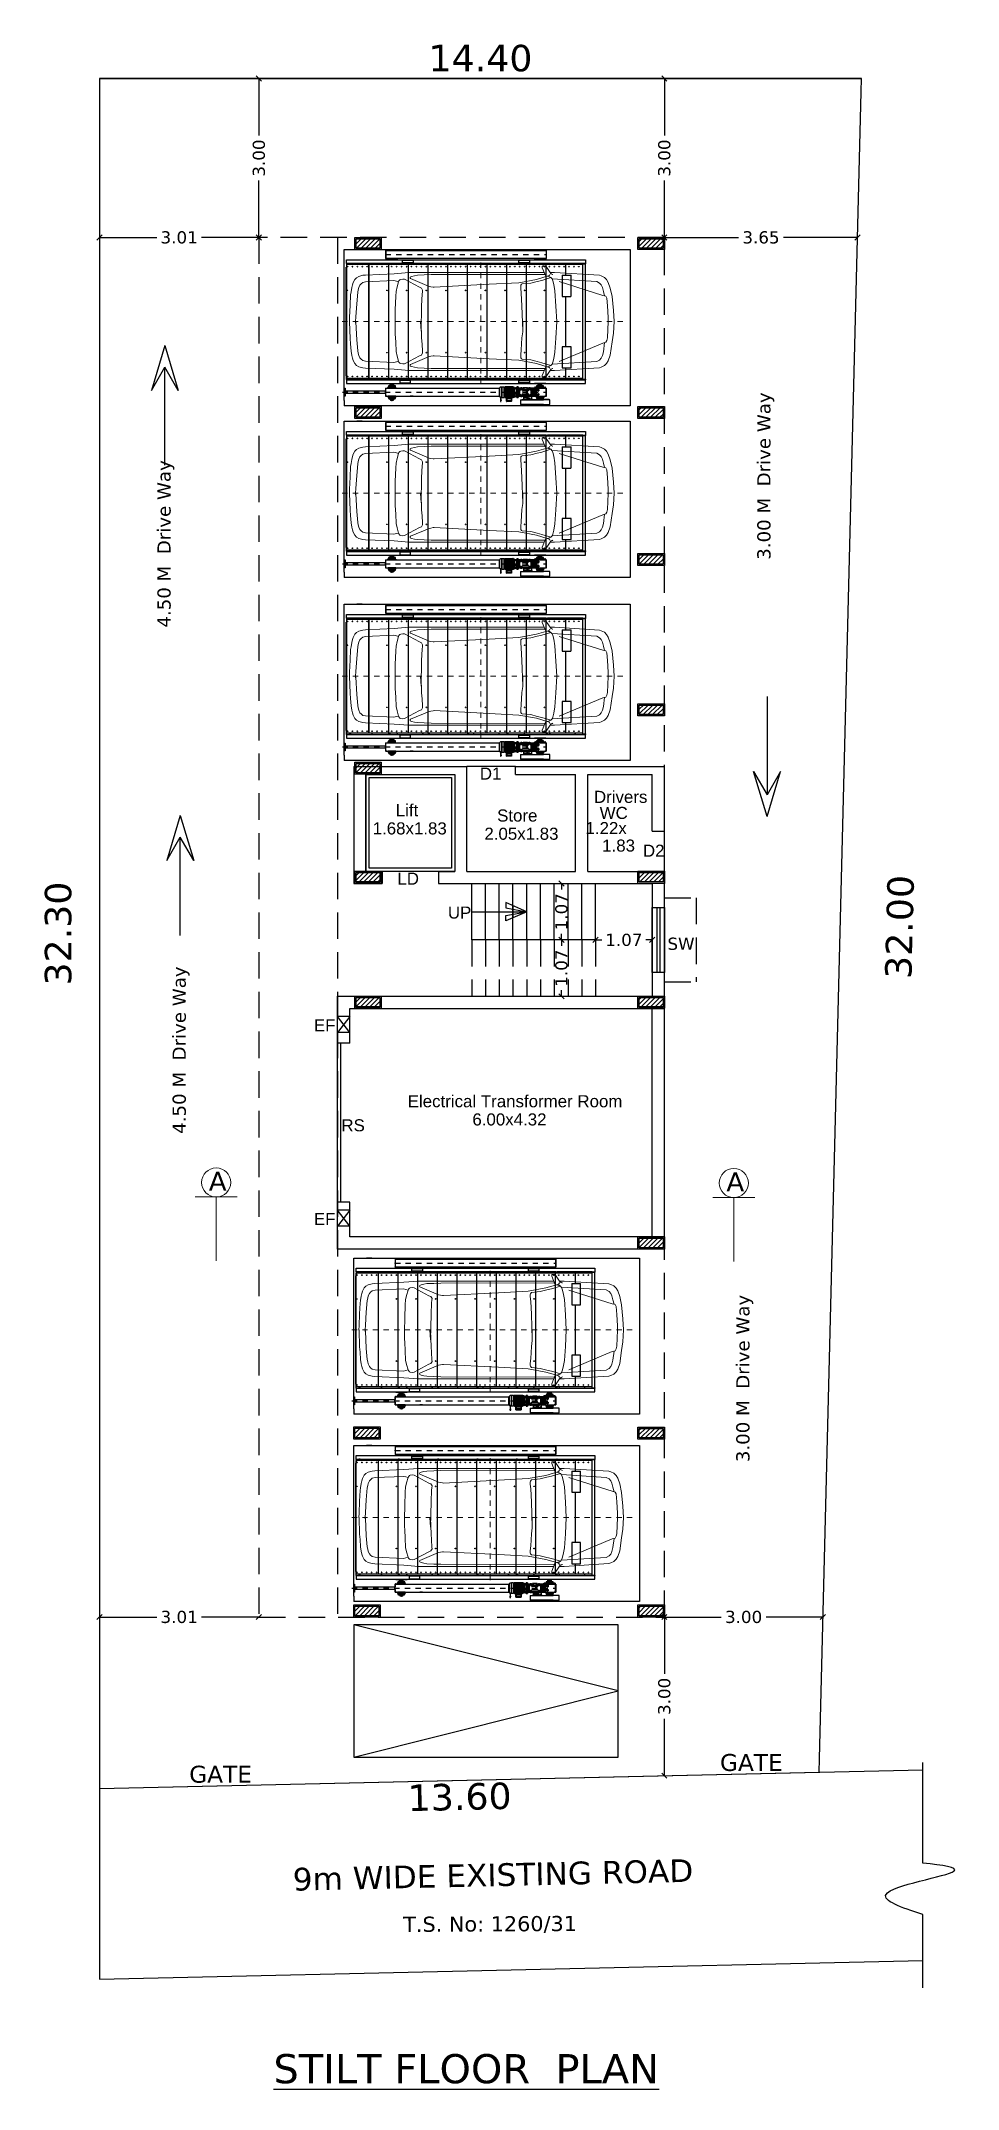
# Model space of a CAD drawing. Header units: metres. Extents: x 1161 to 1456, y 119 to 208.
# Drawn here: x 1160.86 to 1178.18, y 124.95 to 163.64 of the extents above; entities that cross this region are included whole.
import ezdxf

# ---------------------------------------------------------------- set-up
doc = ezdxf.new("R2010")
doc.units = ezdxf.units.M
doc.header["$MEASUREMENT"] = 0
doc.header["$PDMODE"] = 1
doc.header["$PDSIZE"] = -5
for name, pattern in [('CENTER2', [1.125, 0.75, -0.125, 0.125, -0.125]), ('DASHED', [0.75, 0.5, -0.25]), ('PHANTOM2', [1.25, 0.625, -0.125, 0.125, -0.125, 0.125, -0.125])]:
    doc.linetypes.add(name, pattern=pattern)
doc.layers.add('DIM', color=6, linetype='Continuous', lineweight=15)
doc.layers.add('HAT', color=9, linetype='Continuous', lineweight=15)
doc.layers.add('GRID', color=8, linetype='Continuous')
doc.layers.add('TEXT', color=7, linetype='Continuous')
doc.styles.add('100sc mnt', font='arial.ttf', dxfattribs={"height": 12})
doc.styles.get("Standard").update_dxf_attribs({"font": 'verdana.ttf'})
doc.dimstyles.new('app', dxfattribs={"dimtxt": 0.23, "dimasz": 0.1, "dimexe": 0.18, "dimexo": 0.0625, "dimgap": 0.09, "dimtad": 0, "dimzin": 0, "dimdsep": 46, "dimtxsty": 'Standard', "dimblk": 'OBLIQUE', "dimcen": 0.09, "dimse1": 1, "dimse2": 1, "dimclrd": 8, "dimclre": 8, "dimclrt": 6, "dimadec": 0, "dimazin": 0, "dimtfac": 1, "dimtofl": 0, "dimtmove": 0, "dimatfit": 3, "dimfxl": 0, "dimtolj": 1, "dimtzin": 0, "dimarcsym": 0})

msp = doc.modelspace()

# ---------------------------------------------------------------- texts
for s, height, rotation, p in [('3.00 M  Drive Way', 0.25, 90, (1174.6397, 153.8385)), ('4.50 M  Drive Way', 0.25, 90, (1163.3059, 152.5573)), ('4.50 M  Drive Way', 0.25, 90, (1163.593, 142.9949)), ('3.00 M  Drive Way', 0.25, 90, (1174.2423, 136.7921)), ('9m WIDE EXISTING ROAD', 0.429, 1.27952, (1165.6179, 128.6971)), ('T.S. No: 1260/31', 0.286, 0.30891, (1167.7011, 127.9183))]:
    msp.add_text(s, height=height, rotation=rotation).set_placement(p)
at = {"style": '100sc mnt'}
for s, height, p in [('D1', 0.22819, (1169.1481, 149.6857)), ('Drivers', 0.22819, (1171.3044, 149.2458)), ('Lift', 0.22819, (1167.5599, 148.9942)), ('Store', 0.22819, (1169.4745, 148.8933)), ('WC', 0.22819, (1171.412, 148.9418)), ('1.68x1.83', 0.22819, (1167.1235, 148.6502)), ('2.05x1.83', 0.22819, (1169.2341, 148.5494)), ('1.22x ', 0.22819, (1171.1443, 148.6558)), ('1.83', 0.22819, (1171.4597, 148.3258)), ('D2', 0.22819, (1172.2293, 148.2286)), ('LD', 0.22819, (1167.5909, 147.7016)), ('UP', 0.22819, (1168.5451, 147.0604)), ('EF', 0.22819, (1166.0131, 144.9308)), ('Electrical Transformer Room', 0.228188, (1167.7857, 143.4964)), ('RS', 0.22819, (1166.5327, 143.0415)), ('6.00x4.32', 0.22819, (1169.0073, 143.1524)), ('EF', 0.22819, (1166.0131, 141.2728))]:
    msp.add_text(s, height=height, dxfattribs=at).set_placement(p)
for s, height, p in [('SW', 0.23, (1172.6927, 146.4703)), ('GATE', 0.32, (1173.6851, 130.9594)), ('GATE', 0.32, (1163.6563, 130.7371)), ('%%USTILT FLOOR  PLAN', 0.55, (1165.2484, 125.0604))]:
    msp.add_text(s, height=height).set_placement(p)

# ---------------------------------------------------------------- blocks, each defined once
blk = doc.blocks.new('*D151')
at = {"layer": 'DEFPOINTS', "color": 0}
for p in [(1175.557, 130.937), (1161.96, 130.627), (1161.968, 130.312)]:
    blk.add_point(p, dxfattribs=at)
at = {"color": 6, "insert": (1168.766, 130.467), "char_height": 0.5, "attachment_point": 5, "rotation": 1.3065}
blk.add_mtext('\\A1;13.60', dxfattribs=at)
blk = doc.blocks.new('_Oblique')
at = {"layer": 'HAT', "color": 0, "linetype": 'Continuous', "lineweight": -2}
blk.add_line((-0.5, -0.5), (0.5, 0.5), dxfattribs=at)
blk = doc.blocks.new('*D152')
at = {"layer": 'DEFPOINTS', "color": 0}
for p in [(1176.36, 162.927), (1175.557, 130.937), (1176.679, 130.909)]:
    blk.add_point(p, dxfattribs=at)
at = {"color": 6, "insert": (1177.081, 146.903), "char_height": 0.5, "attachment_point": 5, "rotation": 88.5611}
blk.add_mtext('\\A1;32.00', dxfattribs=at)
blk = doc.blocks.new('*D153')
at = {"layer": 'DEFPOINTS', "color": 0}
for p in [(1176.36, 163.311), (1161.96, 162.927), (1176.36, 162.927)]:
    blk.add_point(p, dxfattribs=at)
at = {"color": 6, "insert": (1169.16, 163.311), "char_height": 0.5, "attachment_point": 5}
blk.add_mtext('\\A1;14.40', dxfattribs=at)
blk = doc.blocks.new('A$C2A26495B')
at = {"layer": 'GRID'}
for points in [[(0, 2.263), (-0.253, 1.415), (0, 1.857)], [(0, 2.263), (0.253, 1.415), (0, 1.857)], [(0, 0), (0, 1.857)]]:
    blk.add_lwpolyline(points, dxfattribs=at)
blk = doc.blocks.new('*D162')
at = {"color": 8, "lineweight": -2}
for p, q in [((1170.69, 147.722), (1170.69, 147.608)), ((1170.69, 146.657), (1170.69, 146.772))]:
    blk.add_line(p, q, dxfattribs=at)
at = {"layer": 'DEFPOINTS', "color": 0}
for p in [(1170.69, 147.722), (1170.697, 147.722), (1170.697, 146.657)]:
    blk.add_point(p, dxfattribs=at)
at = {"color": 8, "lineweight": -2, "xscale": 0.1, "yscale": 0.1, "zscale": 0.1}
for p, rotation in [((1170.69, 147.722), 90), ((1170.69, 146.657), 270)]:
    blk.add_blockref('_Oblique', p, dxfattribs=dict(at, rotation=rotation))
at = {"color": 6, "insert": (1170.69, 147.19), "char_height": 0.23, "attachment_point": 5, "rotation": 90}
blk.add_mtext('\\A1;1.07', dxfattribs=at)
blk = doc.blocks.new('*D154')
at = {"color": 8, "linetype": 'DASHED', "lineweight": -2}
for p, q in [((1170.69, 146.657), (1170.69, 146.543)), ((1170.69, 145.592), (1170.69, 145.707))]:
    blk.add_line(p, q, dxfattribs=at)
at = {"layer": 'DEFPOINTS', "color": 0, "linetype": 'DASHED'}
for p in [(1170.69, 146.657), (1170.69, 145.592), (1170.69, 145.592)]:
    blk.add_point(p, dxfattribs=at)
at = {"color": 8, "linetype": 'DASHED', "lineweight": -2, "xscale": 0.1, "yscale": 0.1, "zscale": 0.1}
for p, rotation in [((1170.69, 146.657), 90), ((1170.69, 145.592), 270)]:
    blk.add_blockref('_Oblique', p, dxfattribs=dict(at, rotation=rotation))
at = {"color": 6, "linetype": 'DASHED', "insert": (1170.69, 146.125), "char_height": 0.23, "attachment_point": 5, "rotation": 90}
blk.add_mtext('\\A1;1.07', dxfattribs=at)
blk = doc.blocks.new('*D163')
at = {"color": 8, "lineweight": -2}
for p, q in [((1171.334, 146.657), (1171.452, 146.657)), ((1172.404, 146.657), (1172.287, 146.657))]:
    blk.add_line(p, q, dxfattribs=at)
at = {"layer": 'DEFPOINTS', "color": 0}
for p in [(1171.334, 146.657), (1172.404, 146.657), (1172.404, 146.657)]:
    blk.add_point(p, dxfattribs=at)
at = {"color": 8, "lineweight": -2, "xscale": 0.1, "yscale": 0.1, "zscale": 0.1, "rotation": 180}
blk.add_blockref('_Oblique', (1171.334, 146.657), dxfattribs=at)
at = {"color": 8, "lineweight": -2, "xscale": 0.1, "yscale": 0.1, "zscale": 0.1}
blk.add_blockref('_Oblique', (1172.404, 146.657), dxfattribs=at)
at = {"color": 6, "insert": (1171.869, 146.657), "char_height": 0.23, "attachment_point": 5}
blk.add_mtext('\\A1;1.07', dxfattribs=at)
blk = doc.blocks.new('*D155')
at = {"color": 8, "lineweight": -2}
for p, q in [((1161.96, 159.927), (1163.048, 159.927)), ((1164.974, 159.927), (1163.887, 159.927))]:
    blk.add_line(p, q, dxfattribs=at)
at = {"layer": 'DEFPOINTS', "color": 0}
for p in [(1161.96, 159.927), (1161.96, 159.927), (1164.974, 159.927)]:
    blk.add_point(p, dxfattribs=at)
at = {"color": 8, "lineweight": -2, "xscale": 0.1, "yscale": 0.1, "zscale": 0.1, "rotation": 180}
blk.add_blockref('_Oblique', (1161.96, 159.927), dxfattribs=at)
at = {"color": 8, "lineweight": -2, "xscale": 0.1, "yscale": 0.1, "zscale": 0.1}
blk.add_blockref('_Oblique', (1164.974, 159.927), dxfattribs=at)
at = {"color": 6, "insert": (1163.467, 159.927), "char_height": 0.23, "attachment_point": 5}
blk.add_mtext('\\A1;3.01', dxfattribs=at)
blk = doc.blocks.new('*D164')
at = {"color": 8, "lineweight": -2}
for p, q in [((1164.974, 162.927), (1164.974, 161.852)), ((1164.974, 159.927), (1164.974, 161.001))]:
    blk.add_line(p, q, dxfattribs=at)
at = {"layer": 'DEFPOINTS', "color": 0}
for p in [(1164.974, 162.927), (1164.974, 162.927), (1164.974, 159.927)]:
    blk.add_point(p, dxfattribs=at)
at = {"color": 8, "lineweight": -2, "xscale": 0.1, "yscale": 0.1, "zscale": 0.1}
for p, rotation in [((1164.974, 162.927), 90), ((1164.974, 159.927), 270)]:
    blk.add_blockref('_Oblique', p, dxfattribs=dict(at, rotation=rotation))
at = {"color": 6, "insert": (1164.974, 161.427), "char_height": 0.23, "attachment_point": 5, "rotation": 90}
blk.add_mtext('\\A1;3.00', dxfattribs=at)
blk = doc.blocks.new('*D156')
at = {"color": 8, "lineweight": -2}
for p, q in [((1172.634, 162.927), (1172.634, 161.852)), ((1172.634, 159.927), (1172.634, 161.001))]:
    blk.add_line(p, q, dxfattribs=at)
at = {"layer": 'DEFPOINTS', "color": 0}
for p in [(1172.634, 162.927), (1172.634, 162.927), (1172.634, 159.927)]:
    blk.add_point(p, dxfattribs=at)
at = {"color": 8, "lineweight": -2, "xscale": 0.1, "yscale": 0.1, "zscale": 0.1}
for p, rotation in [((1172.634, 162.927), 90), ((1172.634, 159.927), 270)]:
    blk.add_blockref('_Oblique', p, dxfattribs=dict(at, rotation=rotation))
at = {"color": 6, "insert": (1172.634, 161.427), "char_height": 0.23, "attachment_point": 5, "rotation": 90}
blk.add_mtext('\\A1;3.00', dxfattribs=at)
blk = doc.blocks.new('*D157')
at = {"color": 8, "lineweight": -2}
for p, q in [((1172.634, 159.927), (1174.035, 159.927)), ((1176.285, 159.927), (1174.885, 159.927))]:
    blk.add_line(p, q, dxfattribs=at)
at = {"layer": 'DEFPOINTS', "color": 0}
for p in [(1172.634, 159.927), (1176.285, 159.927), (1176.285, 159.927)]:
    blk.add_point(p, dxfattribs=at)
at = {"color": 8, "lineweight": -2, "xscale": 0.1, "yscale": 0.1, "zscale": 0.1, "rotation": 180}
blk.add_blockref('_Oblique', (1172.634, 159.927), dxfattribs=at)
at = {"color": 8, "lineweight": -2, "xscale": 0.1, "yscale": 0.1, "zscale": 0.1}
blk.add_blockref('_Oblique', (1176.285, 159.927), dxfattribs=at)
at = {"color": 6, "insert": (1174.46, 159.927), "char_height": 0.23, "attachment_point": 5}
blk.add_mtext('\\A1;3.65', dxfattribs=at)
blk = doc.blocks.new('*D158')
at = {"color": 8, "lineweight": -2}
for p, q in [((1172.634, 133.867), (1173.707, 133.867)), ((1175.63, 133.867), (1174.558, 133.867))]:
    blk.add_line(p, q, dxfattribs=at)
at = {"layer": 'DEFPOINTS', "color": 0}
for p in [(1172.634, 133.867), (1175.63, 133.867), (1175.63, 133.867)]:
    blk.add_point(p, dxfattribs=at)
at = {"color": 8, "lineweight": -2, "xscale": 0.1, "yscale": 0.1, "zscale": 0.1, "rotation": 180}
blk.add_blockref('_Oblique', (1172.634, 133.867), dxfattribs=at)
at = {"color": 8, "lineweight": -2, "xscale": 0.1, "yscale": 0.1, "zscale": 0.1}
blk.add_blockref('_Oblique', (1175.63, 133.867), dxfattribs=at)
at = {"color": 6, "insert": (1174.132, 133.867), "char_height": 0.23, "attachment_point": 5}
blk.add_mtext('\\A1;3.00', dxfattribs=at)
blk = doc.blocks.new('*D159')
at = {"color": 8, "lineweight": -2}
for p, q in [((1172.634, 133.867), (1172.634, 132.794)), ((1172.634, 130.87), (1172.634, 131.942))]:
    blk.add_line(p, q, dxfattribs=at)
at = {"layer": 'DEFPOINTS', "color": 0}
for p in [(1172.634, 133.867), (1172.634, 130.87), (1172.634, 130.87)]:
    blk.add_point(p, dxfattribs=at)
at = {"color": 8, "lineweight": -2, "xscale": 0.1, "yscale": 0.1, "zscale": 0.1}
for p, rotation in [((1172.634, 133.867), 90), ((1172.634, 130.87), 270)]:
    blk.add_blockref('_Oblique', p, dxfattribs=dict(at, rotation=rotation))
at = {"color": 6, "insert": (1172.634, 132.368), "char_height": 0.23, "attachment_point": 5, "rotation": 90}
blk.add_mtext('\\A1;3.00', dxfattribs=at)
blk = doc.blocks.new('*D160')
at = {"color": 8, "lineweight": -2}
for p, q in [((1161.96, 133.867), (1163.048, 133.867)), ((1164.974, 133.867), (1163.887, 133.867))]:
    blk.add_line(p, q, dxfattribs=at)
at = {"layer": 'DEFPOINTS', "color": 0}
for p in [(1161.96, 133.867), (1161.96, 133.867), (1164.974, 133.867)]:
    blk.add_point(p, dxfattribs=at)
at = {"color": 8, "lineweight": -2, "xscale": 0.1, "yscale": 0.1, "zscale": 0.1, "rotation": 180}
blk.add_blockref('_Oblique', (1161.96, 133.867), dxfattribs=at)
at = {"color": 8, "lineweight": -2, "xscale": 0.1, "yscale": 0.1, "zscale": 0.1}
blk.add_blockref('_Oblique', (1164.974, 133.867), dxfattribs=at)
at = {"color": 6, "insert": (1163.467, 133.867), "char_height": 0.23, "attachment_point": 5}
blk.add_mtext('\\A1;3.01', dxfattribs=at)
blk = doc.blocks.new('A$C1343161E')
at = {"layer": 'DIM'}
for p, q in [((-0.395, 0), (0.395, 0)), ((0, 0), (0, -1.205))]:
    blk.add_line(p, q, dxfattribs=at)
blk.add_circle((0, 0.275), 0.275, dxfattribs=at)
at = {"layer": 'TEXT'}
blk.add_text('A', height=0.359, dxfattribs=at).set_placement((-0.14, 0.119))
blk = doc.blocks.new('*D161')
at = {"layer": 'DEFPOINTS', "color": 0}
for p in [(1161.184, 162.927), (1162.414, 162.927), (1162.414, 130.627)]:
    blk.add_point(p, dxfattribs=at)
at = {"color": 6, "insert": (1161.184, 146.777), "char_height": 0.5, "attachment_point": 5, "rotation": 90}
blk.add_mtext('\\A1;32.30', dxfattribs=at)
blk = doc.blocks.new('A$C2112393A')
at = {"color": 8, "linetype": 'PHANTOM2'}
for p, q in [((100, 2850), (100, 2950)), ((5500, 2850), (5500, 2950)), ((5159, 0), (5259, 0))]:
    blk.add_line(p, q, dxfattribs=at)
at = {"color": 8}
for p, q in [((100, 2950), (5500, 2950)), ((100, 0), (100, 2850)), ((5500, 2850), (5500, 0)), ((1214, 1834), (1381, 1834)), ((5500, 0), (100, 0))]:
    blk.add_line(p, q, dxfattribs=at)
at = {"color": 8, "linetype": 'Continuous'}
for p, q in [((1615, 2921), (1615, 2836)), ((1615, 2836), (1732, 2836)), ((1734, 2926), (1620, 2926)), ((1625, 2836), (1625, 2835)), ((1625, 2835), (1732, 2835)), ((1682, 2770), (1679, 2767)), ((1679, 2767), (1679, 2623)), ((1683, 2770), (1682, 2770)), ((1683, 2620), (1683, 2770)), ((1684, 2771), (1684, 2619)), ((1981, 2771), (1684, 2771)), ((1684, 2620), (1684, 2770)), ((1686, 2773), (1709, 2773)), ((1686, 2772), (1709, 2772)), ((1709, 2773), (1709, 2772)), ((1724, 2783), (1727, 2783)), ((1724, 2771), (1724, 2783)), ((1871, 2783), (1727, 2783)), ((1727, 2783), (1727, 2771)), ((1871, 2771), (1727, 2771)), ((1744, 2796), (1728, 2796)), ((1728, 2783), (1728, 2796)), ((1730, 2800), (1757, 2800)), ((1730, 2800), (1730, 2799)), ((1758, 2799), (1730, 2799)), ((1730, 2799), (1730, 2796)), ((2052, 2836), (1732, 2836)), ((2051, 2835), (1732, 2835)), ((1734, 2814), (1733, 2813)), ((1733, 2813), (1755, 2813)), ((1733, 2813), (1733, 2800)), ((1734, 2926), (2053, 2926)), ((1753, 2814), (1734, 2814)), ((1746, 2822), (1743, 2814)), ((1855, 2796), (1744, 2796)), ((1852, 2822), (1746, 2822)), ((1755, 2813), (1753, 2814)), ((1755, 2800), (1755, 2813)), ((1757, 2799), (1757, 2800)), ((1758, 2796), (1758, 2799)), ((1760, 2824), (1838, 2824)), ((1760, 2824), (1760, 2822)), ((1768, 2835), (1768, 2824)), ((1825, 2741), (1825, 2747)), ((1827, 2747), (1825, 2747)), ((1825, 2729), (1825, 2741)), ((1825, 2723), (1825, 2729)), ((1825, 2723), (1827, 2723)), ((1835, 2747), (1827, 2747)), ((1835, 2735), (1827, 2735)), ((1835, 2723), (1827, 2723)), ((1830, 2824), (1830, 2835)), ((1835, 2735), (1835, 2747)), ((1835, 2723), (1835, 2735)), ((1845, 2746), (1836, 2746)), ((1836, 2746), (1836, 2745)), ((1836, 2745), (1836, 2741)), ((1844, 2740), (1836, 2740)), ((1836, 2739), (1836, 2730)), ((1844, 2730), (1836, 2730)), ((1836, 2726), (1836, 2725)), ((1836, 2725), (1836, 2724)), ((1845, 2724), (1836, 2724)), ((1838, 2822), (1838, 2824)), ((1841, 2800), (1868, 2800)), ((1841, 2800), (1841, 2799)), ((1869, 2799), (1841, 2799)), ((1841, 2799), (1841, 2796)), ((1845, 2814), (1844, 2813)), ((1844, 2813), (1866, 2813)), ((1844, 2813), (1844, 2800)), ((1844, 2740), (1845, 2742)), ((1845, 2728), (1844, 2730)), ((1864, 2814), (1845, 2814)), ((1845, 2744), (1845, 2746)), ((1845, 2744), (1845, 2746)), ((1845, 2744), (1845, 2744)), ((1845, 2744), (1845, 2742)), ((1845, 2735), (1845, 2742)), ((1864, 2741), (1845, 2741)), ((1845, 2728), (1845, 2735)), ((1845, 2729), (1864, 2729)), ((1845, 2728), (1845, 2726)), ((1845, 2726), (1845, 2724)), ((1852, 2822), (1857, 2814)), ((1854, 2814), (1852, 2822)), ((1852, 2822), (1852, 2822)), ((1871, 2796), (1855, 2796)), ((1866, 2813), (1864, 2814)), ((1864, 2746), (1873, 2746)), ((1864, 2742), (1864, 2744)), ((1864, 2742), (1864, 2735)), ((1864, 2742), (1865, 2740)), ((1864, 2735), (1864, 2728)), ((1865, 2730), (1864, 2728)), ((1864, 2726), (1864, 2728)), ((1864, 2726), (1864, 2726)), ((1864, 2726), (1864, 2724)), ((1864, 2726), (1864, 2724)), ((1864, 2724), (1873, 2724)), ((1865, 2740), (1873, 2740)), ((1865, 2730), (1873, 2730)), ((1866, 2800), (1866, 2813)), ((1868, 2799), (1868, 2800)), ((1869, 2796), (1869, 2799)), ((1869, 2770), (1869, 2746)), ((1874, 2770), (1869, 2770)), ((1869, 2724), (1869, 2665)), ((1871, 2783), (1871, 2796)), ((1871, 2783), (1874, 2783)), ((1871, 2771), (1871, 2783)), ((1873, 2746), (1874, 2743)), ((1874, 2744), (1873, 2746)), ((1873, 2730), (1874, 2727)), ((1873, 2724), (1874, 2726)), ((1874, 2783), (1874, 2771)), ((1874, 2767), (1874, 2770)), ((1874, 2770), (1886, 2770)), ((1874, 2623), (1874, 2767)), ((1886, 2767), (1874, 2767)), ((1874, 2743), (1874, 2744)), ((1874, 2727), (1874, 2743)), ((1874, 2741), (1874, 2741)), ((1874, 2729), (1874, 2729)), ((1874, 2727), (1874, 2726)), ((1886, 2770), (1886, 2767)), ((1886, 2770), (1891, 2770)), ((1886, 2707), (1886, 2767)), ((1948, 2741), (1886, 2741)), ((1886, 2729), (1947, 2729)), ((1894, 2770), (1891, 2767)), ((1891, 2767), (1891, 2770)), ((1891, 2767), (1891, 2741)), ((1891, 2729), (1891, 2708)), ((1977, 2770), (1894, 2770)), ((1901, 2759), (1901, 2751)), ((1940, 2762), (1906, 2762)), ((1906, 2749), (1940, 2749)), ((1937, 2713), (1936, 2712)), ((1936, 2712), (1936, 2678)), ((1937, 2713), (1937, 2678)), ((1947, 2713), (1937, 2713)), ((1943, 2760), (1940, 2755)), ((1940, 2755), (1943, 2750)), ((1949, 2760), (1943, 2760)), ((1943, 2750), (1949, 2750)), ((1947, 2740), (1947, 2735)), ((1947, 2735), (1947, 2725)), ((1947, 2710), (1947, 2725)), ((1947, 2706), (1947, 2710)), ((1952, 2755), (1949, 2760)), ((1949, 2750), (1952, 2755)), ((1956, 2742), (1949, 2742)), ((1949, 2737), (1965, 2737)), ((1952, 2821), (1952, 2826)), ((1952, 2826), (1955, 2826)), ((1952, 2821), (1952, 2816)), ((1955, 2821), (1952, 2821)), ((1952, 2816), (1952, 2771)), ((2019, 2826), (1955, 2826)), ((2019, 2821), (1955, 2821)), ((1958, 2741), (1958, 2745)), ((1958, 2722), (1958, 2721)), ((1958, 2721), (1958, 2669)), ((1966, 2747), (1960, 2747)), ((1977, 2828), (1961, 2828)), ((1961, 2828), (1961, 2826)), ((1966, 2834), (1963, 2834)), ((1963, 2833), (1963, 2834)), ((1963, 2833), (1966, 2834)), ((1963, 2834), (1963, 2834)), ((1963, 2828), (1963, 2833)), ((1963, 2828), (1963, 2828)), ((1963, 2828), (1965, 2828)), ((1963, 2820), (1963, 2815)), ((1963, 2815), (1963, 2815)), ((1963, 2815), (1965, 2815)), ((1963, 2815), (1963, 2815)), ((1965, 2835), (1965, 2834)), ((1965, 2815), (1965, 2811)), ((1973, 2811), (1965, 2811)), ((1965, 2811), (1966, 2811)), ((1966, 2834), (1966, 2835)), ((1972, 2834), (1966, 2834)), ((1966, 2811), (1966, 2815)), ((1966, 2815), (1972, 2815)), ((1969, 2815), (1966, 2815)), ((1966, 2811), (1973, 2811)), ((1966, 2751), (1966, 2639)), ((1967, 2828), (1969, 2828)), ((2013, 2753), (1968, 2753)), ((1969, 2828), (1969, 2834)), ((1969, 2834), (1972, 2834)), ((1969, 2821), (1969, 2815)), ((1972, 2834), (1972, 2835)), ((1975, 2834), (1972, 2834)), ((1972, 2811), (1972, 2815)), ((1972, 2815), (1975, 2815)), ((1976, 2815), (1972, 2815)), ((1973, 2834), (1973, 2835)), ((1976, 2833), (1973, 2834)), ((1973, 2828), (1976, 2828)), ((1973, 2811), (1973, 2815)), ((1973, 2811), (1973, 2811)), ((1976, 2834), (1975, 2834)), ((1975, 2815), (1976, 2815)), ((1976, 2833), (1976, 2834)), ((1976, 2828), (1976, 2833)), ((1976, 2828), (1976, 2828)), ((1976, 2820), (1976, 2815)), ((1976, 2815), (1976, 2815)), ((1976, 2768), (1976, 2753)), ((1977, 2826), (1977, 2828)), ((1989, 2775), (1989, 2775)), ((1989, 2775), (1989, 2766)), ((1996, 2777), (1991, 2777)), ((2010, 2828), (1994, 2828)), ((1994, 2828), (1994, 2826)), ((1995, 2833), (1996, 2834)), ((1995, 2828), (1995, 2833)), ((1995, 2828), (1996, 2828)), ((1995, 2821), (1995, 2820)), ((1995, 2820), (1995, 2815)), ((2001, 2834), (1996, 2834)), ((1996, 2815), (2001, 2815)), ((1997, 2815), (1996, 2815)), ((2009, 2777), (1996, 2777)), ((1997, 2828), (1997, 2834)), ((1997, 2834), (2001, 2834)), ((1997, 2828), (1997, 2828)), ((1997, 2821), (1997, 2815)), ((1998, 2835), (1998, 2834)), ((1998, 2815), (1998, 2811)), ((2006, 2811), (1998, 2811)), ((1998, 2811), (1999, 2811)), ((1999, 2834), (1999, 2835)), ((1999, 2811), (1999, 2815)), ((1999, 2811), (2006, 2811)), ((2008, 2834), (2001, 2834)), ((2001, 2815), (2008, 2815)), ((2005, 2815), (2001, 2815)), ((2002, 2828), (2005, 2828)), ((2005, 2834), (2005, 2835)), ((2005, 2828), (2005, 2833)), ((2005, 2820), (2005, 2815)), ((2005, 2811), (2005, 2815)), ((2006, 2834), (2006, 2835)), ((2006, 2811), (2006, 2815)), ((2006, 2811), (2006, 2811)), ((2009, 2833), (2008, 2834)), ((2009, 2828), (2008, 2828)), ((2009, 2828), (2009, 2833)), ((2009, 2821), (2009, 2820)), ((2009, 2820), (2009, 2815)), ((2009, 2777), (2057, 2777)), ((2010, 2826), (2010, 2828)), ((2010, 2768), (2011, 2768)), ((2039, 2775), (2011, 2768)), ((2017, 2753), (2013, 2753)), ((2021, 2725), (2014, 2752)), ((2135, 2753), (2017, 2753)), ((2019, 2826), (2022, 2826)), ((2022, 2821), (2019, 2821)), ((2022, 2826), (2022, 2821)), ((2022, 2821), (2022, 2816)), ((2022, 2816), (2022, 2777)), ((2128, 2723), (2024, 2723)), ((2042, 2711), (2033, 2695)), ((2119, 2780), (2034, 2780)), ((2034, 2780), (2034, 2777)), ((2037, 2835), (2037, 2826)), ((2115, 2826), (2037, 2826)), ((2037, 2826), (2038, 2825)), ((2038, 2825), (2114, 2825)), ((2041, 2825), (2111, 2825)), ((2041, 2825), (2041, 2788)), ((2042, 2825), (2041, 2825)), ((2111, 2788), (2041, 2788)), ((2041, 2788), (2042, 2787)), ((2042, 2787), (2111, 2787)), ((2060, 2711), (2042, 2711)), ((2049, 2785), (2049, 2787)), ((2049, 2785), (2049, 2785)), ((2051, 2785), (2049, 2785)), ((2141, 2835), (2051, 2835)), ((2053, 2785), (2051, 2785)), ((2167, 2836), (2052, 2836)), ((2053, 2926), (2162, 2926)), ((2054, 2785), (2053, 2785)), ((2099, 2785), (2054, 2785)), ((2054, 2785), (2054, 2780)), ((2054, 2785), (2101, 2785)), ((2055, 2785), (2055, 2785)), ((2096, 2776), (2056, 2776)), ((2069, 2695), (2060, 2711)), ((2076, 2835), (2075, 2835)), ((2077, 2835), (2076, 2835)), ((2095, 2777), (2143, 2777)), ((2097, 2785), (2097, 2785)), ((2099, 2780), (2099, 2785)), ((2101, 2785), (2101, 2787)), ((2111, 2788), (2111, 2825)), ((2111, 2825), (2111, 2825)), ((2111, 2787), (2111, 2788)), ((2113, 2775), (2141, 2768)), ((2114, 2825), (2115, 2826)), ((2115, 2826), (2115, 2834)), ((2119, 2777), (2119, 2780)), ((2138, 2752), (2131, 2725)), ((2139, 2753), (2135, 2753)), ((2138, 2752), (2138, 2752)), ((2184, 2753), (2139, 2753)), ((2141, 2835), (2141, 2836)), ((2142, 2768), (2141, 2768)), ((2156, 2777), (2143, 2777)), ((2161, 2777), (2156, 2777)), ((2163, 2766), (2163, 2775)), ((2167, 2836), (2167, 2921)), ((2214, 2771), (2171, 2771)), ((2214, 2770), (2175, 2770)), ((2176, 2753), (2176, 2768)), ((2186, 2639), (2186, 2751)), ((2194, 2747), (2186, 2747)), ((2194, 2737), (2186, 2737)), ((2204, 2757), (2194, 2755)), ((2194, 2755), (2194, 2635)), ((2203, 2760), (2201, 2757)), ((2209, 2760), (2203, 2760)), ((2204, 2753), (2204, 2758)), ((2204, 2749), (2204, 2753)), ((2204, 2749), (2205, 2748)), ((2205, 2748), (2205, 2749)), ((2207, 2758), (2206, 2758)), ((2207, 2748), (2208, 2748)), ((2209, 2759), (2208, 2758)), ((2208, 2758), (2208, 2758)), ((2209, 2744), (2209, 2766)), ((2214, 2766), (2209, 2766)), ((2209, 2760), (2209, 2760)), ((2209, 2748), (2209, 2748)), ((2209, 2730), (2209, 2744)), ((2209, 2730), (2214, 2731)), ((2214, 2595), (2214, 2795)), ((2227, 2795), (2214, 2795)), ((2227, 2795), (2227, 2595)), ((2228, 2795), (2227, 2795)), ((2228, 2795), (2228, 2595)), ((2238, 2795), (2228, 2795)), ((2239, 2794), (2239, 2596)), ((2280, 2777), (2239, 2788)), ((2239, 2761), (2245, 2761)), ((2245, 2757), (2239, 2757)), ((2245, 2749), (2239, 2749)), ((2245, 2745), (2239, 2745)), ((2280, 2722), (2239, 2725)), ((2280, 2712), (2239, 2714)), ((2245, 2761), (2246, 2759)), ((2246, 2760), (2245, 2761)), ((2246, 2759), (2245, 2757)), ((2245, 2757), (2246, 2753)), ((2246, 2753), (2245, 2749)), ((2245, 2749), (2246, 2747)), ((2246, 2747), (2245, 2745)), ((2245, 2745), (2246, 2746)), ((2277, 2761), (2246, 2761)), ((2246, 2760), (2246, 2759)), ((2246, 2759), (2246, 2753)), ((2246, 2753), (2246, 2753)), ((2246, 2753), (2246, 2747)), ((2246, 2746), (2246, 2747)), ((2280, 2786), (2280, 2787)), ((2296, 2787), (2280, 2787)), ((2280, 2779), (2280, 2786)), ((2280, 2722), (2280, 2779)), ((2298, 2779), (2280, 2779)), ((2280, 2722), (2280, 2712)), ((2280, 2710), (2280, 2712)), ((2280, 2706), (2280, 2710)), ((2296, 2787), (2296, 2786)), ((2296, 2786), (2296, 2779)), ((2296, 2706), (2296, 2710)), ((2298, 2781), (2298, 2610)), ((2300, 2781), (2298, 2781)), ((2302, 2788), (2300, 2781)), ((2300, 2780), (2302, 2788)), ((2302, 2787), (2300, 2779)), ((2300, 2777), (2302, 2784)), ((2302, 2783), (2300, 2775)), ((2300, 2780), (2300, 2779)), ((2300, 2779), (2301, 2779)), ((2300, 2772), (2302, 2778)), ((2300, 2777), (2300, 2775)), ((2302, 2776), (2300, 2769)), ((2300, 2775), (2301, 2775)), ((2300, 2772), (2300, 2769)), ((2300, 2764), (2302, 2769)), ((2300, 2769), (2302, 2769)), ((2302, 2766), (2300, 2760)), ((2300, 2764), (2300, 2760)), ((2300, 2760), (2303, 2760)), ((2300, 2754), (2302, 2758)), ((2302, 2755), (2300, 2749)), ((2300, 2754), (2300, 2749)), ((2300, 2749), (2345, 2749)), ((2300, 2742), (2302, 2745)), ((2300, 2742), (2300, 2736)), ((2302, 2741), (2300, 2736)), ((2300, 2736), (2470, 2736)), ((2300, 2728), (2302, 2730)), ((2300, 2728), (2300, 2722)), ((2302, 2726), (2300, 2722)), ((2300, 2722), (2345, 2722)), ((2300, 2713), (2302, 2714)), ((2300, 2713), (2300, 2708)), ((2302, 2709), (2300, 2708)), ((2463, 2732), (2306, 2732)), ((2345, 2715), (2306, 2715)), ((2464, 2711), (2306, 2711)), ((2463, 2748), (2307, 2748)), ((2345, 2762), (2308, 2762)), ((2461, 2774), (2309, 2774)), ((2348, 2791), (2310, 2791)), ((2348, 2784), (2310, 2784)), ((2348, 2795), (2311, 2795)), ((2348, 2795), (2311, 2795)), ((2337, 2808), (2337, 2866)), ((2337, 2804), (2337, 2808)), ((2342, 2868), (2430, 2868)), ((2430, 2806), (2342, 2806)), ((2342, 2801), (2430, 2801)), ((2343, 2852), (2343, 2860)), ((2343, 2852), (2343, 2851)), ((2343, 2844), (2343, 2851)), ((2343, 2825), (2343, 2844)), ((2343, 2816), (2343, 2825)), ((2351, 2810), (2344, 2814)), ((2345, 2768), (2425, 2768)), ((2345, 2766), (2345, 2768)), ((2345, 2766), (2425, 2766)), ((2345, 2761), (2345, 2766)), ((2345, 2757), (2345, 2761)), ((2425, 2757), (2345, 2757)), ((2345, 2752), (2345, 2757)), ((2345, 2752), (2425, 2752)), ((2345, 2747), (2345, 2752)), ((2345, 2731), (2345, 2713)), ((2354, 2865), (2347, 2865)), ((2347, 2800), (2423, 2800)), ((2348, 2857), (2424, 2857)), ((2424, 2844), (2348, 2844)), ((2348, 2800), (2348, 2795)), ((2348, 2795), (2348, 2800)), ((2348, 2795), (2423, 2795)), ((2348, 2782), (2348, 2795)), ((2348, 2782), (2423, 2782)), ((2418, 2795), (2353, 2795)), ((2417, 2865), (2355, 2865)), ((2415, 2809), (2356, 2809)), ((2424, 2865), (2417, 2865)), ((2427, 2814), (2420, 2810)), ((2423, 2800), (2423, 2795)), ((2423, 2795), (2423, 2800)), ((2423, 2782), (2423, 2795)), ((2459, 2795), (2423, 2795)), ((2459, 2795), (2423, 2795)), ((2423, 2791), (2460, 2791)), ((2460, 2791), (2423, 2791)), ((2423, 2787), (2460, 2787)), ((2460, 2784), (2423, 2784)), ((2425, 2766), (2425, 2768)), ((2425, 2761), (2425, 2766)), ((2462, 2762), (2425, 2762)), ((2425, 2757), (2425, 2761)), ((2425, 2752), (2425, 2757)), ((2425, 2747), (2425, 2752)), ((2425, 2749), (2470, 2749)), ((2425, 2731), (2425, 2713)), ((2425, 2722), (2470, 2722)), ((2464, 2715), (2425, 2715)), ((2429, 2852), (2429, 2860)), ((2429, 2851), (2429, 2852)), ((2429, 2844), (2429, 2851)), ((2429, 2825), (2429, 2844)), ((2429, 2825), (2429, 2816)), ((2435, 2866), (2435, 2808)), ((2435, 2808), (2435, 2804)), ((2460, 2791), (2460, 2791)), ((2460, 2787), (2460, 2784)), ((2467, 2760), (2470, 2760)), ((2470, 2781), (2468, 2788)), ((2468, 2788), (2470, 2780)), ((2470, 2779), (2468, 2787)), ((2468, 2784), (2470, 2777)), ((2470, 2775), (2468, 2783)), ((2468, 2778), (2470, 2772)), ((2470, 2769), (2468, 2776)), ((2468, 2769), (2470, 2764)), ((2468, 2769), (2470, 2769)), ((2470, 2760), (2468, 2766)), ((2468, 2758), (2470, 2754)), ((2470, 2749), (2468, 2755)), ((2468, 2745), (2470, 2742)), ((2470, 2736), (2468, 2741)), ((2468, 2730), (2470, 2728)), ((2470, 2722), (2468, 2726)), ((2468, 2714), (2470, 2713)), ((2470, 2708), (2468, 2709)), ((2469, 2779), (2470, 2779)), ((2469, 2775), (2470, 2775)), ((2473, 2781), (2470, 2781)), ((2470, 2779), (2470, 2780)), ((2470, 2775), (2470, 2777)), ((2470, 2769), (2470, 2772)), ((2470, 2760), (2470, 2764)), ((2470, 2749), (2470, 2754)), ((2470, 2736), (2470, 2742)), ((2470, 2722), (2470, 2728)), ((2470, 2708), (2470, 2713)), ((2473, 2610), (2473, 2781)), ((2478, 2780), (2473, 2780)), ((2474, 2780), (2474, 2784)), ((2474, 2784), (2478, 2784)), ((2478, 2793), (2478, 2597)), ((2518, 2793), (2478, 2793)), ((2521, 2790), (2518, 2793)), ((2518, 2793), (2518, 2791)), ((2518, 2792), (2521, 2789)), ((2518, 2791), (2521, 2788)), ((2518, 2791), (2518, 2597)), ((2536, 2790), (2521, 2790)), ((2521, 2789), (2521, 2788)), ((2521, 2789), (2536, 2789)), ((2521, 2788), (2521, 2599)), ((2521, 2788), (2546, 2788)), ((2534, 2871), (2533, 2871)), ((2534, 2871), (2533, 2871)), ((2533, 2871), (2533, 2871)), ((2535, 2858), (2533, 2859)), ((2533, 2859), (2536, 2849)), ((2535, 2870), (2534, 2871)), ((2539, 2870), (2535, 2870)), ((2542, 2858), (2535, 2858)), ((2537, 2848), (2535, 2858)), ((2536, 2851), (2536, 2851)), ((2536, 2850), (2536, 2788)), ((2538, 2851), (2540, 2851)), ((2542, 2870), (2539, 2870)), ((2544, 2870), (2542, 2870)), ((2547, 2859), (2542, 2858)), ((2543, 2851), (2544, 2851)), ((2547, 2870), (2544, 2870)), ((2544, 2848), (2547, 2859)), ((2545, 2788), (2545, 2849)), ((2546, 2790), (2545, 2790)), ((2545, 2789), (2547, 2789)), ((2546, 2871), (2547, 2870)), ((2547, 2859), (2547, 2870)), ((2558, 2782), (2558, 2783)), ((2558, 2780), (2558, 2782)), ((2564, 2767), (2558, 2782)), ((2558, 2781), (2558, 2780)), ((4714, 2771), (2562, 2771)), ((2564, 2623), (2564, 2767)), ((2567, 2764), (2567, 2626)), ((4200, 2772), (4219, 2772)), ((4219, 2772), (4220, 2772)), ((4220, 2772), (4234, 2772)), ((4234, 2772), (4235, 2772)), ((4235, 2772), (4253, 2772)), ((4524, 2783), (4527, 2783)), ((4524, 2771), (4524, 2783)), ((4527, 2783), (4671, 2783)), ((4527, 2783), (4527, 2771)), ((4527, 2771), (4671, 2771)), ((4544, 2796), (4528, 2796)), ((4528, 2783), (4528, 2796)), ((4530, 2800), (4557, 2800)), ((4530, 2800), (4530, 2799)), ((4558, 2799), (4530, 2799)), ((4530, 2799), (4530, 2796)), ((4534, 2814), (4533, 2813)), ((4533, 2813), (4555, 2813)), ((4533, 2813), (4533, 2800)), ((4553, 2814), (4534, 2814)), ((4546, 2822), (4543, 2814)), ((4655, 2796), (4544, 2796)), ((4652, 2822), (4546, 2822)), ((4555, 2813), (4553, 2814)), ((4555, 2800), (4555, 2813)), ((4557, 2799), (4557, 2800)), ((4558, 2796), (4558, 2799)), ((4560, 2824), (4638, 2824)), ((4560, 2824), (4560, 2822)), ((4630, 2838), (4568, 2838)), ((4568, 2838), (4568, 2824)), ((4571, 2842), (4570, 2841)), ((4570, 2841), (4628, 2841)), ((4570, 2841), (4570, 2838)), ((4628, 2838), (4570, 2838)), ((4570, 2838), (4571, 2838)), ((4628, 2842), (4571, 2842)), ((4593, 2843), (4605, 2843)), ((4593, 2843), (4593, 2842)), ((4595, 2849), (4594, 2848)), ((4594, 2848), (4604, 2848)), ((4594, 2848), (4594, 2843)), ((4594, 2843), (4604, 2843)), ((4594, 2843), (4594, 2843)), ((4603, 2849), (4595, 2849)), ((4598, 2836), (4600, 2836)), ((4604, 2848), (4603, 2849)), ((4604, 2843), (4604, 2848)), ((4604, 2843), (4604, 2843)), ((4605, 2842), (4605, 2843)), ((4628, 2841), (4628, 2842)), ((4628, 2838), (4628, 2841)), ((4628, 2838), (4628, 2838)), ((4630, 2824), (4630, 2838)), ((4638, 2822), (4638, 2824)), ((4641, 2800), (4668, 2800)), ((4641, 2800), (4641, 2799)), ((4669, 2799), (4641, 2799)), ((4641, 2799), (4641, 2796)), ((4645, 2814), (4644, 2813)), ((4644, 2813), (4666, 2813)), ((4644, 2813), (4644, 2800)), ((4664, 2814), (4645, 2814)), ((4652, 2822), (4657, 2814)), ((4654, 2814), (4652, 2822)), ((4652, 2822), (4652, 2822)), ((4671, 2796), (4655, 2796)), ((4666, 2813), (4664, 2814)), ((4666, 2800), (4666, 2813)), ((4668, 2799), (4668, 2800)), ((4669, 2796), (4669, 2799)), ((4671, 2783), (4671, 2796)), ((4671, 2783), (4674, 2783)), ((4671, 2771), (4671, 2783)), ((4674, 2783), (4674, 2771)), ((4689, 2773), (4689, 2772)), ((4689, 2773), (4712, 2773)), ((4689, 2772), (4712, 2772)), ((4714, 2771), (4714, 2619)), ((4714, 2770), (4714, 2620)), ((4715, 2770), (4715, 2620)), ((4716, 2770), (4715, 2770)), ((4715, 2720), (5483, 2720)), ((4719, 2767), (4716, 2770)), ((4719, 2720), (4719, 2767)), ((5483, 2770), (5491, 2770)), ((5483, 2750), (5483, 2770)), ((5483, 2640), (5483, 2750)), ((5491, 2750), (5483, 2750)), ((5491, 2770), (5491, 2750)), ((5491, 2640), (5491, 2750)), ((944, 2527), (944, 2522)), ((5454, 2527), (944, 2527)), ((944, 2522), (944, 2467)), ((944, 2467), (944, 2459)), ((944, 2459), (947, 2459)), ((944, 2449), (944, 2459)), ((987, 2449), (944, 2449)), ((944, 2449), (944, 269)), ((991, 2459), (947, 2459)), ((947, 2459), (947, 2449)), ((991, 2449), (947, 2449)), ((991, 2449), (987, 2449)), ((991, 2459), (994, 2459)), ((991, 2449), (991, 2459)), ((994, 2449), (991, 2449)), ((994, 2459), (994, 2449)), ((5454, 2459), (994, 2459)), ((1658, 2456), (994, 2456)), ((994, 2449), (994, 269)), ((994, 2434), (997, 2434)), ((997, 2434), (998, 2434)), ((998, 2434), (1005, 2434)), ((1005, 2434), (1008, 2434)), ((1008, 2434), (1031, 2434)), ((1031, 2434), (1034, 2434)), ((1034, 2434), (1041, 2434)), ((1041, 2434), (1042, 2434)), ((1042, 2434), (1090, 2434)), ((1067, 2400), (1065, 2398)), ((1065, 2398), (1065, 2395)), ((1065, 2395), (1067, 2394)), ((1070, 2398), (1067, 2400)), ((1067, 2394), (1070, 2395)), ((1070, 2395), (1070, 2398)), ((1090, 2434), (1091, 2434)), ((1091, 2434), (1098, 2434)), ((1098, 2434), (1101, 2434)), ((1101, 2434), (1124, 2434)), ((1124, 2434), (1127, 2434)), ((1127, 2434), (1134, 2434)), ((1131, 2456), (1131, 2434)), ((1134, 2456), (1134, 2434)), ((1134, 2434), (1135, 2434)), ((1135, 2434), (1183, 2434)), ((1160, 2400), (1158, 2398)), ((1158, 2398), (1158, 2395)), ((1158, 2395), (1160, 2394)), ((1163, 2398), (1160, 2400)), ((1160, 2394), (1163, 2395)), ((1163, 2395), (1163, 2398)), ((1183, 2434), (1184, 2434)), ((1184, 2434), (1191, 2434)), ((1191, 2434), (1194, 2434)), ((1194, 2434), (1217, 2434)), ((1217, 2434), (1220, 2434)), ((1220, 2434), (1227, 2434)), ((1227, 2434), (1228, 2434)), ((1228, 2434), (1276, 2434)), ((1253, 2400), (1251, 2398)), ((1251, 2398), (1251, 2395)), ((1251, 2395), (1253, 2394)), ((1256, 2398), (1253, 2400)), ((1253, 2394), (1256, 2395)), ((1256, 2395), (1256, 2398)), ((1276, 2434), (1277, 2434)), ((1277, 2434), (1284, 2434)), ((1284, 2434), (1287, 2434)), ((1287, 2434), (1310, 2434)), ((1310, 2434), (1313, 2434)), ((1313, 2434), (1316, 2434)), ((1316, 2434), (1318, 2434)), ((1318, 2434), (1321, 2434)), ((1318, 2234), (1318, 2434)), ((1321, 2434), (1323, 2434)), ((1323, 2434), (1369, 2434)), ((1346, 2400), (1344, 2398)), ((1344, 2398), (1344, 2395)), ((1344, 2395), (1346, 2394)), ((1349, 2398), (1346, 2400)), ((1346, 2394), (1349, 2395)), ((1349, 2395), (1349, 2398)), ((1369, 2434), (1370, 2434)), ((1370, 2434), (1377, 2434)), ((1377, 2434), (1380, 2434)), ((1380, 2434), (1403, 2434)), ((1403, 2434), (1406, 2434)), ((1406, 2434), (1413, 2434)), ((1413, 2434), (1414, 2434)), ((1414, 2434), (1462, 2434)), ((1439, 2400), (1437, 2398)), ((1437, 2398), (1437, 2395)), ((1437, 2395), (1439, 2394)), ((1442, 2398), (1439, 2400)), ((1439, 2394), (1442, 2395)), ((1442, 2395), (1442, 2398)), ((1462, 2434), (1463, 2434)), ((1463, 2434), (1470, 2434)), ((1470, 2434), (1473, 2434)), ((1473, 2434), (1496, 2434)), ((1496, 2434), (1499, 2434)), ((1499, 2434), (1506, 2434)), ((1506, 2434), (1507, 2434)), ((1507, 2434), (1555, 2434)), ((1532, 2400), (1530, 2398)), ((1530, 2398), (1530, 2395)), ((1530, 2395), (1532, 2394)), ((1535, 2398), (1532, 2400)), ((1532, 2394), (1535, 2395)), ((1535, 2395), (1535, 2398)), ((1555, 2434), (1556, 2434)), ((1556, 2434), (1563, 2434)), ((1563, 2434), (1566, 2434)), ((1566, 2434), (1589, 2434)), ((1589, 2434), (1592, 2434)), ((1592, 2434), (1599, 2434)), ((1599, 2434), (1600, 2434)), ((1600, 2434), (1648, 2434)), ((1611, 2456), (1611, 2434)), ((1614, 2456), (1614, 2434)), ((1625, 2400), (1623, 2398)), ((1623, 2398), (1623, 2395)), ((1623, 2395), (1625, 2394)), ((1628, 2398), (1625, 2400)), ((1625, 2394), (1628, 2395)), ((1628, 2395), (1628, 2398)), ((1648, 2434), (1649, 2434)), ((1649, 2434), (1656, 2434)), ((1656, 2434), (1659, 2434)), ((1659, 2444), (1657, 2442)), ((1684, 2442), (1657, 2442)), ((1657, 2442), (1657, 2434)), ((1659, 2459), (1658, 2458)), ((1683, 2458), (1658, 2458)), ((1658, 2458), (1658, 2445)), ((1683, 2445), (1658, 2445)), ((1658, 2445), (1659, 2444)), ((1682, 2459), (1659, 2459)), ((1682, 2444), (1659, 2444)), ((1659, 2434), (1682, 2434)), ((1662, 2459), (1662, 2459)), ((1679, 2623), (1682, 2620)), ((1680, 2698), (1680, 2698)), ((1680, 2693), (1680, 2693)), ((1680, 2459), (1680, 2459)), ((1681, 2662), (1681, 2660)), ((1683, 2662), (1681, 2662)), ((1681, 2660), (1681, 2656)), ((1681, 2656), (1681, 2652)), ((1683, 2652), (1681, 2652)), ((1681, 2652), (1681, 2650)), ((1681, 2650), (1681, 2634)), ((1681, 2634), (1681, 2632)), ((1683, 2632), (1681, 2632)), ((1681, 2632), (1681, 2629)), ((1681, 2629), (1681, 2624)), ((1681, 2624), (1681, 2622)), ((1683, 2622), (1681, 2622)), ((1682, 2620), (1683, 2620)), ((1683, 2458), (1682, 2459)), ((1682, 2444), (1683, 2445)), ((1684, 2442), (1682, 2444)), ((1682, 2434), (1685, 2434)), ((1683, 2445), (1683, 2458)), ((2402, 2456), (1683, 2456)), ((1981, 2619), (1684, 2619)), ((1684, 2434), (1684, 2442)), ((1685, 2434), (1688, 2434)), ((1709, 2618), (1686, 2618)), ((1709, 2617), (1686, 2617)), ((1688, 2434), (1690, 2434)), ((1692, 2531), (1689, 2528)), ((1689, 2527), (1689, 2528)), ((1690, 2434), (1693, 2434)), ((1690, 284), (1690, 2434)), ((1692, 2608), (1692, 2604)), ((1696, 2608), (1692, 2608)), ((1692, 2606), (1696, 2606)), ((1692, 2604), (1692, 2606)), ((1696, 2604), (1692, 2604)), ((1692, 2604), (1692, 2604)), ((1692, 2531), (1906, 2531)), ((1693, 2434), (1695, 2434)), ((1695, 2434), (1741, 2434)), ((1696, 2608), (1696, 2604)), ((1701, 2608), (1696, 2608)), ((1696, 2606), (1696, 2604)), ((1696, 2604), (1703, 2604)), ((1696, 2604), (1696, 2604)), ((1698, 2619), (1698, 2618)), ((1700, 2616), (1698, 2616)), ((1698, 2616), (1698, 2608)), ((1699, 2616), (1715, 2616)), ((1700, 2616), (1703, 2616)), ((1701, 2615), (1700, 2616)), ((1700, 2616), (1700, 2608)), ((1700, 2616), (1700, 2616)), ((1700, 2608), (1701, 2609)), ((1701, 2608), (1701, 2606)), ((1701, 2606), (1713, 2606)), ((1701, 2606), (1701, 2605)), ((1701, 2605), (1713, 2605)), ((1712, 2615), (1702, 2615)), ((1702, 2609), (1712, 2609)), ((1703, 2605), (1703, 2601)), ((1703, 2600), (1711, 2600)), ((1709, 2617), (1709, 2618)), ((1711, 2616), (1714, 2616)), ((1711, 2601), (1711, 2605)), ((1711, 2604), (1728, 2604)), ((1714, 2616), (1713, 2615)), ((1713, 2609), (1714, 2608)), ((1713, 2606), (1713, 2608)), ((1724, 2608), (1713, 2608)), ((1713, 2605), (1713, 2606)), ((1714, 2616), (1714, 2616)), ((1714, 2616), (1714, 2608)), ((1714, 2616), (1714, 2616)), ((1715, 2615), (1714, 2615)), ((1714, 2609), (1715, 2609)), ((1715, 2608), (1715, 2615)), ((1718, 2615), (1715, 2615)), ((1715, 2608), (1718, 2608)), ((1716, 2617), (1716, 2619)), ((1718, 2400), (1716, 2398)), ((1716, 2398), (1716, 2395)), ((1716, 2395), (1718, 2394)), ((1721, 2398), (1718, 2400)), ((1718, 2394), (1721, 2395)), ((1719, 2609), (1719, 2615)), ((1721, 2395), (1721, 2398)), ((1724, 2607), (1724, 2619)), ((1727, 2607), (1724, 2607)), ((1727, 2619), (1871, 2619)), ((1727, 2619), (1727, 2607)), ((1727, 2607), (1871, 2607)), ((1728, 2607), (1728, 2594)), ((1728, 2594), (1744, 2594)), ((1730, 2594), (1730, 2591)), ((1730, 2591), (1730, 2590)), ((1730, 2591), (1758, 2591)), ((1757, 2590), (1730, 2590)), ((1733, 2590), (1733, 2577)), ((1755, 2577), (1733, 2577)), ((1733, 2577), (1734, 2576)), ((1734, 2576), (1753, 2576)), ((1741, 2434), (1742, 2434)), ((1742, 2434), (1749, 2434)), ((1743, 2576), (1746, 2568)), ((1744, 2594), (1855, 2594)), ((1852, 2568), (1746, 2568)), ((1749, 2434), (1752, 2434)), ((1752, 2434), (1775, 2434)), ((1753, 2576), (1755, 2577)), ((1755, 2577), (1755, 2590)), ((1757, 2590), (1757, 2591)), ((1758, 2591), (1758, 2594)), ((1760, 2568), (1760, 2566)), ((1838, 2566), (1760, 2566)), ((1764, 2566), (1764, 2531)), ((1766, 2566), (1766, 2531)), ((1768, 2566), (1768, 2552)), ((1768, 2552), (1830, 2552)), ((1770, 2552), (1828, 2552)), ((1770, 2552), (1770, 2549)), ((1771, 2552), (1770, 2552)), ((1828, 2549), (1770, 2549)), ((1770, 2549), (1771, 2548)), ((1771, 2548), (1828, 2548)), ((1772, 2548), (1772, 2531)), ((1775, 2434), (1778, 2434)), ((1778, 2434), (1785, 2434)), ((1781, 2539), (1781, 2548)), ((1781, 2531), (1781, 2539)), ((1785, 2541), (1785, 2548)), ((1785, 2542), (1785, 2541)), ((1785, 2541), (1785, 2538)), ((1785, 2541), (1785, 2541)), ((1785, 2538), (1785, 2534)), ((1785, 2535), (1785, 2534)), ((1785, 2534), (1785, 2531)), ((1785, 2434), (1786, 2434)), ((1786, 2434), (1834, 2434)), ((1787, 2542), (1793, 2542)), ((1793, 2548), (1793, 2547)), ((1805, 2547), (1793, 2547)), ((1804, 2547), (1794, 2547)), ((1794, 2547), (1794, 2542)), ((1794, 2547), (1794, 2547)), ((1804, 2542), (1794, 2542)), ((1794, 2542), (1795, 2541)), ((1795, 2541), (1795, 2538)), ((1795, 2541), (1803, 2541)), ((1795, 2538), (1795, 2534)), ((1795, 2534), (1795, 2535)), ((1795, 2534), (1795, 2531)), ((1796, 2539), (1796, 2541)), ((1796, 2531), (1796, 2539)), ((1799, 2539), (1799, 2541)), ((1799, 2531), (1799, 2539)), ((1803, 2541), (1804, 2542)), ((1804, 2542), (1804, 2547)), ((1804, 2547), (1804, 2547)), ((1805, 2548), (1805, 2547)), ((1811, 2400), (1809, 2398)), ((1809, 2398), (1809, 2395)), ((1809, 2395), (1811, 2394)), ((1814, 2398), (1811, 2400)), ((1811, 2394), (1814, 2395)), ((1814, 2395), (1814, 2398)), ((1827, 2669), (1825, 2667)), ((1825, 2665), (1825, 2667)), ((1825, 2655), (1825, 2665)), ((1825, 2645), (1825, 2655)), ((1825, 2645), (1825, 2643)), ((1825, 2643), (1827, 2641)), ((1826, 2548), (1826, 2531)), ((1835, 2669), (1827, 2669)), ((1835, 2662), (1827, 2662)), ((1835, 2648), (1827, 2648)), ((1835, 2641), (1827, 2641)), ((1828, 2549), (1828, 2552)), ((1828, 2552), (1828, 2552)), ((1828, 2548), (1828, 2549)), ((1830, 2552), (1830, 2566)), ((1832, 2566), (1832, 2531)), ((1834, 2566), (1834, 2531)), ((1834, 2434), (1835, 2434)), ((1835, 2662), (1835, 2669)), ((1835, 2648), (1835, 2662)), ((1836, 2646), (1835, 2651)), ((1835, 2641), (1835, 2648)), ((1835, 2434), (1842, 2434)), ((1836, 2665), (1836, 2664)), ((1844, 2665), (1836, 2665)), ((1836, 2664), (1836, 2658)), ((1845, 2655), (1836, 2655)), ((1836, 2652), (1836, 2646)), ((1836, 2646), (1836, 2645)), ((1844, 2646), (1836, 2646)), ((1838, 2566), (1838, 2568)), ((1841, 2594), (1841, 2591)), ((1841, 2591), (1869, 2591)), ((1841, 2591), (1841, 2590)), ((1868, 2590), (1841, 2590)), ((1842, 2434), (1845, 2434)), ((1845, 2661), (1844, 2665)), ((1844, 2646), (1845, 2649)), ((1844, 2590), (1844, 2577)), ((1866, 2577), (1844, 2577)), ((1844, 2577), (1845, 2576)), ((1845, 2661), (1845, 2665)), ((1864, 2661), (1845, 2661)), ((1845, 2661), (1845, 2658)), ((1845, 2652), (1845, 2658)), ((1845, 2652), (1845, 2655)), ((1845, 2652), (1845, 2649)), ((1845, 2649), (1864, 2649)), ((1845, 2646), (1845, 2649)), ((1845, 2576), (1864, 2576)), ((1845, 2434), (1868, 2434)), ((1852, 2568), (1854, 2576)), ((1857, 2576), (1852, 2568)), ((1852, 2568), (1852, 2568)), ((1855, 2594), (1871, 2594)), ((1864, 2665), (1864, 2661)), ((1865, 2665), (1864, 2661)), ((1864, 2658), (1864, 2661)), ((1864, 2658), (1864, 2652)), ((1864, 2658), (1864, 2655)), ((1864, 2655), (1873, 2655)), ((1864, 2649), (1864, 2652)), ((1864, 2649), (1864, 2646)), ((1864, 2649), (1865, 2646)), ((1864, 2576), (1866, 2577)), ((1865, 2665), (1873, 2665)), ((1865, 2646), (1873, 2646)), ((1866, 2577), (1866, 2590)), ((1868, 2590), (1868, 2591)), ((1868, 2434), (1871, 2434)), ((1869, 2646), (1869, 2620)), ((1874, 2620), (1869, 2620)), ((1869, 2591), (1869, 2594)), ((1871, 2607), (1871, 2619)), ((1874, 2607), (1871, 2607)), ((1871, 2607), (1871, 2594)), ((1871, 2604), (1887, 2604)), ((1871, 2434), (1878, 2434)), ((1873, 2665), (1874, 2659)), ((1873, 2655), (1874, 2651)), ((1874, 2664), (1874, 2665)), ((1874, 2659), (1874, 2664)), ((1874, 2661), (1874, 2661)), ((1874, 2651), (1874, 2659)), ((1874, 2620), (1874, 2623)), ((1874, 2623), (1886, 2623)), ((1886, 2620), (1874, 2620)), ((1874, 2619), (1874, 2607)), ((1885, 2608), (1874, 2608)), ((1878, 2434), (1879, 2434)), ((1879, 2434), (1927, 2434)), ((1882, 2619), (1882, 2617)), ((1884, 2616), (1882, 2616)), ((1882, 2616), (1882, 2608)), ((1883, 2616), (1899, 2616)), ((1884, 2616), (1887, 2616)), ((1885, 2615), (1884, 2616)), ((1884, 2616), (1884, 2608)), ((1884, 2616), (1884, 2616)), ((1884, 2608), (1885, 2609)), ((1885, 2608), (1885, 2606)), ((1885, 2606), (1897, 2606)), ((1885, 2606), (1885, 2605)), ((1885, 2605), (1897, 2605)), ((1886, 2699), (1886, 2707)), ((1886, 2699), (1887, 2699)), ((1886, 2691), (1886, 2699)), ((1886, 2684), (1886, 2691)), ((1887, 2691), (1886, 2691)), ((1886, 2623), (1886, 2684)), ((1947, 2661), (1886, 2661)), ((1886, 2649), (1948, 2649)), ((1886, 2623), (1886, 2620)), ((1886, 2620), (1891, 2620)), ((1896, 2615), (1886, 2615)), ((1886, 2609), (1896, 2609)), ((1936, 2708), (1887, 2708)), ((1927, 2699), (1887, 2699)), ((1887, 2691), (1927, 2691)), ((1887, 2683), (1936, 2683)), ((1887, 2605), (1887, 2601)), ((1887, 2600), (1895, 2600)), ((1891, 2683), (1891, 2661)), ((1891, 2649), (1891, 2623)), ((1891, 2623), (1894, 2620)), ((1891, 2620), (1891, 2623)), ((1894, 2620), (1977, 2620)), ((1895, 2616), (1898, 2616)), ((1895, 2601), (1895, 2605)), ((1895, 2604), (1902, 2604)), ((1898, 2616), (1897, 2615)), ((1897, 2609), (1898, 2608)), ((1902, 2608), (1897, 2608)), ((1897, 2606), (1897, 2608)), ((1897, 2605), (1897, 2606)), ((1898, 2616), (1898, 2616)), ((1898, 2616), (1898, 2608)), ((1898, 2616), (1898, 2616)), ((1899, 2615), (1898, 2615)), ((1898, 2609), (1899, 2609)), ((1899, 2608), (1899, 2615)), ((1902, 2615), (1899, 2615)), ((1899, 2608), (1902, 2608)), ((1900, 2617), (1900, 2619)), ((1901, 2639), (1901, 2631)), ((1902, 2608), (1902, 2604)), ((1906, 2608), (1902, 2608)), ((1902, 2606), (1906, 2606)), ((1902, 2604), (1902, 2606)), ((1902, 2604), (1902, 2604)), ((1906, 2604), (1902, 2604)), ((1904, 2400), (1902, 2398)), ((1902, 2398), (1902, 2395)), ((1902, 2395), (1904, 2394)), ((1903, 2609), (1903, 2615)), ((1907, 2398), (1904, 2400)), ((1904, 2394), (1907, 2395)), ((1940, 2642), (1906, 2642)), ((1906, 2629), (1940, 2629)), ((1906, 2608), (1906, 2604)), ((1906, 2606), (1906, 2604)), ((1906, 2604), (1906, 2604)), ((1909, 2528), (1906, 2531)), ((1907, 2395), (1907, 2398)), ((1909, 2528), (1909, 2527)), ((1927, 2434), (1928, 2434)), ((1928, 2434), (1935, 2434)), ((1935, 2434), (1938, 2434)), ((1936, 2678), (1937, 2678)), ((1937, 2678), (1947, 2678)), ((1938, 2434), (1961, 2434)), ((1943, 2640), (1940, 2635)), ((1940, 2635), (1943, 2630)), ((1949, 2640), (1943, 2640)), ((1943, 2630), (1949, 2630)), ((1947, 2684), (1947, 2706)), ((1947, 2680), (1947, 2684)), ((1947, 2665), (1947, 2680)), ((1947, 2665), (1947, 2655)), ((1947, 2655), (1947, 2650)), ((1949, 2653), (1965, 2653)), ((1949, 2648), (1949, 2648)), ((1949, 2648), (1956, 2648)), ((1952, 2635), (1949, 2640)), ((1949, 2630), (1952, 2635)), ((1956, 2648), (1956, 2649)), ((1958, 2669), (1958, 2668)), ((1958, 2645), (1958, 2649)), ((1960, 2643), (1966, 2643)), ((1961, 2434), (1964, 2434)), ((1964, 2434), (1971, 2434)), ((1968, 2637), (2013, 2637)), ((1971, 2434), (1972, 2434)), ((1972, 2434), (2020, 2434)), ((1976, 2637), (1976, 2622)), ((1989, 2624), (1989, 2615)), ((1989, 2615), (1989, 2615)), ((1991, 2613), (1996, 2613)), ((1997, 2400), (1995, 2398)), ((1995, 2398), (1995, 2395)), ((1995, 2395), (1997, 2394)), ((1996, 2613), (2009, 2613)), ((2000, 2398), (1997, 2400)), ((1997, 2394), (2000, 2395)), ((2002, 2520), (1999, 2517)), ((1999, 2473), (1999, 2517)), ((1999, 2473), (2002, 2470)), ((2000, 2395), (2000, 2398)), ((2002, 2520), (2196, 2520)), ((2196, 2470), (2002, 2470)), ((2057, 2613), (2009, 2613)), ((2010, 2622), (2011, 2622)), ((2011, 2622), (2039, 2615)), ((2017, 2637), (2013, 2637)), ((2014, 2638), (2022, 2668)), ((2014, 2638), (2014, 2638)), ((2135, 2637), (2017, 2637)), ((2020, 2434), (2021, 2434)), ((2021, 2434), (2028, 2434)), ((2022, 2668), (2128, 2668)), ((2022, 2668), (2024, 2665)), ((2028, 2434), (2031, 2434)), ((2031, 2434), (2054, 2434)), ((2033, 2695), (2042, 2679)), ((2034, 2613), (2034, 2610)), ((2034, 2610), (2119, 2610)), ((2042, 2679), (2060, 2679)), ((2054, 2434), (2057, 2434)), ((2056, 2614), (2096, 2614)), ((2057, 2434), (2060, 2434)), ((2060, 2679), (2069, 2695)), ((2060, 2434), (2062, 2434)), ((2062, 2434), (2065, 2434)), ((2062, 284), (2062, 2434)), ((2065, 2434), (2067, 2434)), ((2067, 2434), (2113, 2434)), ((2090, 2400), (2088, 2398)), ((2088, 2398), (2088, 2395)), ((2088, 2395), (2090, 2394)), ((2093, 2398), (2090, 2400)), ((2090, 2394), (2093, 2395)), ((2091, 2456), (2091, 2434)), ((2093, 2395), (2093, 2398)), ((2094, 2456), (2094, 2434)), ((2143, 2613), (2095, 2613)), ((2113, 2615), (2141, 2622)), ((2113, 2434), (2114, 2434)), ((2114, 2434), (2121, 2434)), ((2119, 2610), (2119, 2613)), ((2121, 2434), (2124, 2434)), ((2124, 2434), (2147, 2434)), ((2131, 2665), (2138, 2638)), ((2139, 2637), (2135, 2637)), ((2139, 2637), (2184, 2637)), ((2141, 2622), (2142, 2622)), ((2143, 2613), (2156, 2613)), ((2147, 2434), (2150, 2434)), ((2150, 2434), (2157, 2434)), ((2156, 2613), (2161, 2613)), ((2157, 2434), (2158, 2434)), ((2158, 2434), (2206, 2434)), ((2163, 2615), (2163, 2624)), ((2214, 2619), (2171, 2619)), ((2175, 2620), (2214, 2620)), ((2176, 2622), (2176, 2637)), ((2183, 2400), (2181, 2398)), ((2181, 2398), (2181, 2395)), ((2181, 2395), (2183, 2394)), ((2186, 2398), (2183, 2400)), ((2183, 2394), (2186, 2395)), ((2194, 2653), (2186, 2653)), ((2186, 2643), (2194, 2643)), ((2186, 2395), (2186, 2398)), ((2194, 2635), (2204, 2633)), ((2199, 2517), (2196, 2520)), ((2196, 2470), (2199, 2473)), ((2199, 2517), (2199, 2473)), ((2201, 2633), (2203, 2630)), ((2203, 2630), (2209, 2630)), ((2204, 2637), (2204, 2641)), ((2204, 2632), (2204, 2637)), ((2204, 2632), (2205, 2632)), ((2205, 2632), (2205, 2632)), ((2207, 2642), (2206, 2642)), ((2206, 2434), (2207, 2434)), ((2207, 2632), (2208, 2632)), ((2207, 2434), (2214, 2434)), ((2208, 2642), (2208, 2642)), ((2208, 2632), (2209, 2631)), ((2214, 2659), (2209, 2660)), ((2209, 2646), (2209, 2660)), ((2209, 2624), (2209, 2646)), ((2209, 2632), (2209, 2632)), ((2209, 2630), (2209, 2630)), ((2209, 2624), (2214, 2624)), ((2214, 2595), (2227, 2595)), ((2214, 2434), (2217, 2434)), ((2217, 2434), (2240, 2434)), ((2227, 2596), (2228, 2595)), ((2228, 2595), (2238, 2595)), ((2239, 2645), (2245, 2645)), ((2245, 2640), (2239, 2640)), ((2245, 2632), (2239, 2632)), ((2245, 2629), (2239, 2629)), ((2280, 2615), (2239, 2605)), ((2280, 2613), (2239, 2602)), ((2240, 2434), (2243, 2434)), ((2242, 2708), (2277, 2708)), ((2243, 2434), (2250, 2434)), ((2245, 2645), (2246, 2643)), ((2246, 2644), (2245, 2645)), ((2246, 2643), (2245, 2640)), ((2245, 2640), (2246, 2637)), ((2246, 2636), (2245, 2632)), ((2245, 2632), (2246, 2630)), ((2246, 2630), (2245, 2629)), ((2245, 2629), (2246, 2630)), ((2246, 2644), (2246, 2643)), ((2246, 2643), (2246, 2637)), ((2246, 2637), (2246, 2636)), ((2246, 2636), (2246, 2630)), ((2246, 2632), (2277, 2632)), ((2246, 2630), (2246, 2630)), ((2250, 2434), (2251, 2434)), ((2251, 2434), (2299, 2434)), ((2276, 2400), (2274, 2398)), ((2274, 2398), (2274, 2395)), ((2274, 2395), (2276, 2394)), ((2279, 2398), (2276, 2400)), ((2276, 2394), (2279, 2395)), ((2279, 2395), (2279, 2398)), ((2280, 2706), (2296, 2706)), ((2280, 2705), (2280, 2706)), ((2280, 2685), (2280, 2705)), ((2280, 2684), (2280, 2685)), ((2280, 2680), (2280, 2684)), ((2280, 2684), (2296, 2684)), ((2280, 2615), (2280, 2680)), ((2280, 2615), (2280, 2613)), ((2280, 2613), (2280, 2611)), ((2280, 2604), (2280, 2611)), ((2280, 2611), (2298, 2611)), ((2280, 2603), (2280, 2604)), ((2280, 2603), (2296, 2603)), ((2296, 2706), (2296, 2705)), ((2296, 2685), (2296, 2705)), ((2296, 2685), (2296, 2684)), ((2296, 2680), (2296, 2684)), ((2296, 2604), (2296, 2611)), ((2296, 2604), (2296, 2603)), ((2298, 2610), (2300, 2610)), ((2299, 2434), (2300, 2434)), ((2300, 2708), (2470, 2708)), ((2470, 2683), (2300, 2683)), ((2300, 2677), (2300, 2683)), ((2300, 2683), (2302, 2681)), ((2302, 2676), (2300, 2677)), ((2470, 2668), (2300, 2668)), ((2300, 2668), (2302, 2665)), ((2300, 2668), (2300, 2662)), ((2302, 2660), (2300, 2662)), ((2470, 2654), (2300, 2654)), ((2300, 2654), (2302, 2650)), ((2300, 2654), (2300, 2649)), ((2302, 2645), (2300, 2649)), ((2470, 2641), (2300, 2641)), ((2300, 2641), (2302, 2636)), ((2300, 2641), (2300, 2637)), ((2302, 2632), (2300, 2637)), ((2303, 2630), (2300, 2630)), ((2300, 2630), (2302, 2624)), ((2300, 2630), (2300, 2626)), ((2302, 2621), (2300, 2626)), ((2302, 2621), (2300, 2621)), ((2300, 2621), (2302, 2614)), ((2300, 2621), (2300, 2618)), ((2302, 2612), (2300, 2618)), ((2301, 2615), (2300, 2615)), ((2300, 2615), (2302, 2607)), ((2302, 2606), (2300, 2613)), ((2301, 2611), (2300, 2611)), ((2300, 2611), (2302, 2603)), ((2300, 2610), (2302, 2602)), ((2302, 2602), (2300, 2610)), ((2300, 2434), (2307, 2434)), ((2306, 2676), (2306, 2676)), ((2306, 2676), (2464, 2676)), ((2308, 2628), (2306, 2629)), ((2307, 2658), (2464, 2658)), ((2307, 2643), (2463, 2643)), ((2307, 2434), (2310, 2434)), ((2308, 2628), (2462, 2628)), ((2312, 2617), (2308, 2616)), ((2309, 2616), (2461, 2616)), ((2312, 2607), (2309, 2606)), ((2309, 2606), (2461, 2606)), ((2312, 2599), (2310, 2599)), ((2310, 2434), (2333, 2434)), ((2312, 2595), (2311, 2595)), ((2312, 2595), (2311, 2595)), ((2312, 2595), (2458, 2595)), ((2313, 2599), (2457, 2599)), ((2313, 2595), (2457, 2595)), ((2333, 2434), (2336, 2434)), ((2336, 2434), (2343, 2434)), ((2343, 2434), (2344, 2434)), ((2344, 2434), (2392, 2434)), ((2369, 2400), (2367, 2398)), ((2367, 2398), (2367, 2395)), ((2367, 2395), (2369, 2394)), ((2372, 2398), (2369, 2400)), ((2369, 2394), (2372, 2395)), ((2372, 2395), (2372, 2398)), ((2392, 2434), (2393, 2434)), ((2393, 2434), (2400, 2434)), ((2400, 2434), (2403, 2434)), ((2403, 2444), (2401, 2442)), ((2428, 2442), (2401, 2442)), ((2401, 2442), (2401, 2434)), ((2403, 2459), (2402, 2458)), ((2427, 2458), (2402, 2458)), ((2402, 2458), (2402, 2445)), ((2402, 2445), (2427, 2445)), ((2402, 2445), (2403, 2444)), ((2403, 2459), (2426, 2459)), ((2426, 2444), (2403, 2444)), ((2403, 2434), (2426, 2434)), ((2406, 2459), (2406, 2459)), ((2424, 2459), (2424, 2459)), ((2427, 2458), (2426, 2459)), ((2426, 2444), (2427, 2445)), ((2428, 2442), (2426, 2444)), ((2426, 2434), (2429, 2434)), ((2427, 2445), (2427, 2458)), ((3146, 2456), (2427, 2456)), ((2428, 2434), (2428, 2442)), ((2429, 2434), (2432, 2434)), ((2432, 2434), (2434, 2434)), ((2434, 2434), (2437, 2434)), ((2434, 284), (2434, 2434)), ((2437, 2434), (2439, 2434)), ((2439, 2434), (2485, 2434)), ((2462, 2616), (2458, 2617)), ((2461, 2606), (2458, 2607)), ((2460, 2599), (2458, 2599)), ((2459, 2595), (2458, 2595)), ((2459, 2595), (2458, 2595)), ((2462, 2400), (2460, 2398)), ((2460, 2398), (2460, 2395)), ((2460, 2395), (2462, 2394)), ((2464, 2629), (2462, 2628)), ((2465, 2398), (2462, 2400)), ((2462, 2394), (2465, 2395)), ((2464, 2643), (2463, 2643)), ((2464, 2676), (2464, 2676)), ((2464, 2659), (2464, 2658)), ((2465, 2395), (2465, 2398)), ((2470, 2630), (2467, 2630)), ((2468, 2681), (2470, 2683)), ((2470, 2677), (2468, 2676)), ((2468, 2665), (2470, 2668)), ((2470, 2662), (2468, 2660)), ((2468, 2650), (2470, 2654)), ((2470, 2649), (2468, 2645)), ((2468, 2636), (2470, 2641)), ((2470, 2637), (2468, 2632)), ((2468, 2624), (2470, 2630)), ((2470, 2626), (2468, 2621)), ((2468, 2614), (2470, 2621)), ((2470, 2621), (2468, 2621)), ((2470, 2618), (2468, 2612)), ((2468, 2607), (2470, 2615)), ((2470, 2613), (2468, 2606)), ((2468, 2603), (2470, 2611)), ((2468, 2602), (2470, 2610)), ((2470, 2610), (2468, 2602)), ((2470, 2615), (2469, 2615)), ((2470, 2611), (2469, 2611)), ((2470, 2683), (2470, 2677)), ((2470, 2662), (2470, 2668)), ((2470, 2649), (2470, 2654)), ((2470, 2637), (2470, 2641)), ((2470, 2626), (2470, 2630)), ((2470, 2618), (2470, 2621)), ((2470, 2610), (2473, 2610)), ((2473, 2611), (2478, 2611)), ((2474, 2704), (2478, 2704)), ((2474, 2686), (2474, 2704)), ((2474, 2686), (2478, 2686)), ((2474, 2606), (2474, 2611)), ((2474, 2606), (2478, 2606)), ((2478, 2597), (2518, 2597)), ((2482, 2700), (2482, 2696)), ((2485, 2434), (2486, 2434)), ((2486, 2434), (2493, 2434)), ((2488, 2696), (2488, 2700)), ((2493, 2434), (2496, 2434)), ((2496, 2434), (2519, 2434)), ((2518, 2597), (2521, 2599)), ((2519, 2434), (2522, 2434)), ((2521, 2599), (2546, 2599)), ((2522, 2434), (2529, 2434)), ((2529, 2434), (2530, 2434)), ((2530, 2434), (2578, 2434)), ((2555, 2400), (2553, 2398)), ((2553, 2398), (2553, 2395)), ((2553, 2395), (2555, 2394)), ((2558, 2398), (2555, 2400)), ((2555, 2394), (2558, 2395)), ((2558, 2607), (2564, 2623)), ((2558, 2395), (2558, 2398)), ((4714, 2619), (2562, 2619)), ((2571, 2456), (2571, 2434)), ((2574, 2456), (2574, 2434)), ((2578, 2434), (2579, 2434)), ((2579, 2434), (2586, 2434)), ((2586, 2434), (2589, 2434)), ((2589, 2434), (2612, 2434)), ((2612, 2434), (2615, 2434)), ((2615, 2434), (2622, 2434)), ((2622, 2434), (2623, 2434)), ((2623, 2434), (2671, 2434)), ((2648, 2400), (2646, 2398)), ((2646, 2398), (2646, 2395)), ((2646, 2395), (2648, 2394)), ((2651, 2398), (2648, 2400)), ((2648, 2394), (2651, 2395)), ((2651, 2395), (2651, 2398)), ((2671, 2434), (2672, 2434)), ((2672, 2434), (2679, 2434)), ((2679, 2434), (2682, 2434)), ((2682, 2434), (2705, 2434)), ((2705, 2434), (2708, 2434)), ((2708, 2434), (2715, 2434)), ((2715, 2434), (2716, 2434)), ((2716, 2434), (2764, 2434)), ((2741, 2400), (2739, 2398)), ((2739, 2398), (2739, 2395)), ((2739, 2395), (2741, 2394)), ((2744, 2398), (2741, 2400)), ((2741, 2394), (2744, 2395)), ((2744, 2395), (2744, 2398)), ((2764, 2434), (2765, 2434)), ((2765, 2434), (2772, 2434)), ((2772, 2434), (2775, 2434)), ((2775, 2434), (2798, 2434)), ((2798, 2434), (2801, 2434)), ((2801, 2434), (2804, 2434)), ((2804, 2434), (2806, 2434)), ((2806, 2434), (2809, 2434)), ((2806, 284), (2806, 2434)), ((2809, 2434), (2811, 2434)), ((2811, 2434), (2857, 2434)), ((2834, 2400), (2832, 2398)), ((2832, 2398), (2832, 2395)), ((2832, 2395), (2834, 2394)), ((2837, 2398), (2834, 2400)), ((2834, 2394), (2837, 2395)), ((2837, 2395), (2837, 2398)), ((2857, 2434), (2858, 2434)), ((2858, 2434), (2865, 2434)), ((2865, 2434), (2868, 2434)), ((2868, 2434), (2891, 2434)), ((2891, 2434), (2894, 2434)), ((2894, 2434), (2901, 2434)), ((2901, 2434), (2902, 2434)), ((2902, 2434), (2950, 2434)), ((2927, 2400), (2925, 2398)), ((2925, 2398), (2925, 2395)), ((2925, 2395), (2927, 2394)), ((2930, 2398), (2927, 2400)), ((2927, 2394), (2930, 2395)), ((2930, 2395), (2930, 2398)), ((2950, 2434), (2951, 2434)), ((2951, 2434), (2958, 2434)), ((2958, 2434), (2961, 2434)), ((2961, 2434), (2984, 2434)), ((2984, 2434), (2987, 2434)), ((2987, 2434), (2994, 2434)), ((2994, 2434), (2995, 2434)), ((2995, 2434), (3043, 2434)), ((3020, 2400), (3018, 2398)), ((3018, 2398), (3018, 2395)), ((3018, 2395), (3020, 2394)), ((3023, 2398), (3020, 2400)), ((3020, 2394), (3023, 2395)), ((3023, 2395), (3023, 2398)), ((3043, 2434), (3044, 2434)), ((3044, 2434), (3051, 2434)), ((3051, 2456), (3051, 2434)), ((3051, 2434), (3054, 2434)), ((3054, 2456), (3054, 2434)), ((3054, 2434), (3077, 2434)), ((3077, 2434), (3080, 2434)), ((3080, 2434), (3087, 2434)), ((3087, 2434), (3088, 2434)), ((3088, 2434), (3136, 2434)), ((3113, 2400), (3111, 2398)), ((3111, 2398), (3111, 2395)), ((3111, 2395), (3113, 2394)), ((3116, 2398), (3113, 2400)), ((3113, 2394), (3116, 2395)), ((3116, 2395), (3116, 2398)), ((3136, 2434), (3137, 2434)), ((3137, 2434), (3144, 2434)), ((3144, 2434), (3147, 2434)), ((3147, 2444), (3145, 2442)), ((3172, 2442), (3145, 2442)), ((3145, 2442), (3145, 2434)), ((3147, 2459), (3146, 2458)), ((3171, 2458), (3146, 2458)), ((3146, 2458), (3146, 2445)), ((3146, 2445), (3171, 2445)), ((3146, 2445), (3147, 2444)), ((3147, 2459), (3170, 2459)), ((3170, 2444), (3147, 2444)), ((3147, 2434), (3170, 2434)), ((3150, 2459), (3150, 2459)), ((3168, 2459), (3168, 2459)), ((3171, 2458), (3170, 2459)), ((3170, 2444), (3171, 2445)), ((3172, 2442), (3170, 2444)), ((3170, 2434), (3173, 2434)), ((3171, 2445), (3171, 2458)), ((3890, 2456), (3171, 2456)), ((3172, 2434), (3172, 2442)), ((3173, 2434), (3176, 2434)), ((3176, 2434), (3178, 2434)), ((3178, 2434), (3181, 2434)), ((3178, 284), (3178, 2434)), ((3181, 2434), (3183, 2434)), ((3183, 2434), (3229, 2434)), ((3206, 2400), (3204, 2398)), ((3204, 2398), (3204, 2395)), ((3204, 2395), (3206, 2394)), ((3209, 2398), (3206, 2400)), ((3206, 2394), (3209, 2395)), ((3209, 2395), (3209, 2398)), ((3229, 2434), (3230, 2434)), ((3230, 2434), (3237, 2434)), ((3237, 2434), (3240, 2434)), ((3240, 2434), (3263, 2434)), ((3263, 2434), (3266, 2434)), ((3266, 2434), (3273, 2434)), ((3273, 2434), (3274, 2434)), ((3274, 2434), (3322, 2434)), ((3299, 2400), (3297, 2398)), ((3297, 2398), (3297, 2395)), ((3297, 2395), (3299, 2394)), ((3302, 2398), (3299, 2400)), ((3299, 2394), (3302, 2395)), ((3302, 2395), (3302, 2398)), ((3322, 2434), (3323, 2434)), ((3323, 2434), (3330, 2434)), ((3330, 2434), (3333, 2434)), ((3333, 2434), (3356, 2434)), ((3356, 2434), (3359, 2434)), ((3359, 2434), (3366, 2434)), ((3366, 2434), (3367, 2434)), ((3367, 2434), (3415, 2434)), ((3392, 2400), (3390, 2398)), ((3390, 2398), (3390, 2395)), ((3390, 2395), (3392, 2394)), ((3395, 2398), (3392, 2400)), ((3392, 2394), (3395, 2395)), ((3395, 2395), (3395, 2398)), ((3415, 2434), (3416, 2434)), ((3416, 2434), (3423, 2434)), ((3423, 2434), (3426, 2434)), ((3426, 2434), (3449, 2434)), ((3449, 2434), (3452, 2434)), ((3452, 2434), (3459, 2434)), ((3459, 2434), (3460, 2434)), ((3460, 2434), (3508, 2434)), ((3485, 2400), (3483, 2398)), ((3483, 2398), (3483, 2395)), ((3483, 2395), (3485, 2394)), ((3488, 2398), (3485, 2400)), ((3485, 2394), (3488, 2395)), ((3488, 2395), (3488, 2398)), ((3508, 2434), (3509, 2434)), ((3509, 2434), (3516, 2434)), ((3516, 2434), (3519, 2434)), ((3519, 2434), (3542, 2434)), ((3531, 2456), (3531, 2434)), ((3534, 2456), (3534, 2434)), ((3542, 2434), (3545, 2434)), ((3545, 2434), (3548, 2434)), ((3548, 2434), (3550, 2434)), ((3550, 2434), (3553, 2434)), ((3550, 284), (3550, 2434)), ((3553, 2434), (3555, 2434)), ((3555, 2434), (3601, 2434)), ((3578, 2400), (3576, 2398)), ((3576, 2398), (3576, 2395)), ((3576, 2395), (3578, 2394)), ((3581, 2398), (3578, 2400)), ((3578, 2394), (3581, 2395)), ((3581, 2395), (3581, 2398)), ((3601, 2434), (3602, 2434)), ((3602, 2434), (3609, 2434)), ((3609, 2434), (3612, 2434)), ((3612, 2434), (3635, 2434)), ((3635, 2434), (3638, 2434)), ((3638, 2434), (3645, 2434)), ((3645, 2434), (3646, 2434)), ((3646, 2434), (3694, 2434)), ((3671, 2400), (3669, 2398)), ((3669, 2398), (3669, 2395)), ((3669, 2395), (3671, 2394)), ((3674, 2398), (3671, 2400)), ((3671, 2394), (3674, 2395)), ((3674, 2395), (3674, 2398)), ((3694, 2434), (3695, 2434)), ((3695, 2434), (3702, 2434)), ((3702, 2434), (3705, 2434)), ((3705, 2434), (3728, 2434)), ((3728, 2434), (3731, 2434)), ((3731, 2434), (3738, 2434)), ((3738, 2434), (3739, 2434)), ((3739, 2434), (3787, 2434)), ((3764, 2400), (3762, 2398)), ((3762, 2398), (3762, 2395)), ((3762, 2395), (3764, 2394)), ((3767, 2398), (3764, 2400)), ((3764, 2394), (3767, 2395)), ((3767, 2395), (3767, 2398)), ((3787, 2434), (3788, 2434)), ((3788, 2434), (3795, 2434)), ((3795, 2434), (3798, 2434)), ((3798, 2434), (3821, 2434)), ((3821, 2434), (3824, 2434)), ((3824, 2434), (3831, 2434)), ((3831, 2434), (3832, 2434)), ((3832, 2434), (3880, 2434)), ((3857, 2400), (3855, 2398)), ((3855, 2398), (3855, 2395)), ((3855, 2395), (3857, 2394)), ((3860, 2398), (3857, 2400)), ((3857, 2394), (3860, 2395)), ((3860, 2395), (3860, 2398)), ((3880, 2434), (3881, 2434)), ((3881, 2434), (3888, 2434)), ((3888, 2434), (3891, 2434)), ((3891, 2444), (3889, 2442)), ((3916, 2442), (3889, 2442)), ((3889, 2442), (3889, 2434)), ((3891, 2459), (3890, 2458)), ((3915, 2458), (3890, 2458)), ((3890, 2458), (3890, 2445)), ((3890, 2445), (3915, 2445)), ((3890, 2445), (3891, 2444)), ((3891, 2459), (3914, 2459)), ((3914, 2444), (3891, 2444)), ((3891, 2434), (3914, 2434)), ((3894, 2459), (3894, 2459)), ((3912, 2459), (3912, 2459)), ((3915, 2458), (3914, 2459)), ((3914, 2444), (3915, 2445)), ((3916, 2442), (3914, 2444)), ((3914, 2434), (3917, 2434)), ((3915, 2445), (3915, 2458)), ((4634, 2456), (3915, 2456)), ((3916, 2434), (3916, 2442)), ((3917, 2434), (3920, 2434)), ((3920, 2434), (3922, 2434)), ((3922, 2434), (3925, 2434)), ((3922, 284), (3922, 2434)), ((3925, 2434), (3927, 2434)), ((3927, 2434), (3973, 2434)), ((3950, 2400), (3948, 2398)), ((3948, 2398), (3948, 2395)), ((3948, 2395), (3950, 2394)), ((3953, 2398), (3950, 2400)), ((3950, 2394), (3953, 2395)), ((3953, 2395), (3953, 2398)), ((3973, 2434), (3974, 2434)), ((3974, 2434), (3981, 2434)), ((3981, 2434), (3984, 2434)), ((3984, 2434), (4007, 2434)), ((4007, 2434), (4010, 2434)), ((4010, 2434), (4017, 2434)), ((4011, 2456), (4011, 2434)), ((4014, 2456), (4014, 2434)), ((4017, 2434), (4018, 2434)), ((4018, 2434), (4066, 2434)), ((4043, 2400), (4041, 2398)), ((4041, 2398), (4041, 2395)), ((4041, 2395), (4043, 2394)), ((4046, 2398), (4043, 2400)), ((4043, 2394), (4046, 2395)), ((4046, 2395), (4046, 2398)), ((4066, 2434), (4067, 2434)), ((4067, 2434), (4074, 2434)), ((4074, 2434), (4077, 2434)), ((4077, 2434), (4100, 2434)), ((4100, 2434), (4103, 2434)), ((4103, 2434), (4110, 2434)), ((4110, 2434), (4111, 2434)), ((4111, 2434), (4159, 2434)), ((4136, 2400), (4134, 2398)), ((4134, 2398), (4134, 2395)), ((4134, 2395), (4136, 2394)), ((4139, 2398), (4136, 2400)), ((4136, 2394), (4139, 2395)), ((4139, 2395), (4139, 2398)), ((4159, 2434), (4160, 2434)), ((4160, 2434), (4167, 2434)), ((4167, 2434), (4170, 2434)), ((4170, 2434), (4193, 2434)), ((4193, 2434), (4196, 2434)), ((4196, 2434), (4203, 2434)), ((4203, 2434), (4204, 2434)), ((4204, 2434), (4252, 2434)), ((4229, 2400), (4227, 2398)), ((4227, 2398), (4227, 2395)), ((4227, 2395), (4229, 2394)), ((4232, 2398), (4229, 2400)), ((4229, 2394), (4232, 2395)), ((4232, 2395), (4232, 2398)), ((4252, 2520), (4249, 2517)), ((4249, 2517), (4249, 2473)), ((4249, 2473), (4252, 2470)), ((4446, 2520), (4252, 2520)), ((4252, 2470), (4446, 2470)), ((4252, 2434), (4253, 2434)), ((4253, 2434), (4260, 2434)), ((4260, 2434), (4263, 2434)), ((4263, 2434), (4286, 2434)), ((4286, 2434), (4289, 2434)), ((4289, 2434), (4292, 2434)), ((4292, 2434), (4294, 2434)), ((4294, 2434), (4297, 2434)), ((4294, 284), (4294, 2434)), ((4297, 2434), (4299, 2434)), ((4299, 2434), (4345, 2434)), ((4322, 2400), (4320, 2398)), ((4320, 2398), (4320, 2395)), ((4320, 2395), (4322, 2394)), ((4325, 2398), (4322, 2400)), ((4322, 2394), (4325, 2395)), ((4325, 2395), (4325, 2398)), ((4345, 2434), (4346, 2434)), ((4346, 2434), (4353, 2434)), ((4353, 2434), (4356, 2434)), ((4356, 2434), (4379, 2434)), ((4379, 2434), (4382, 2434)), ((4382, 2434), (4389, 2434)), ((4389, 2434), (4390, 2434)), ((4390, 2434), (4438, 2434)), ((4415, 2400), (4413, 2398)), ((4413, 2398), (4413, 2395)), ((4413, 2395), (4415, 2394)), ((4418, 2398), (4415, 2400)), ((4415, 2394), (4418, 2395)), ((4418, 2395), (4418, 2398)), ((4438, 2434), (4439, 2434)), ((4439, 2434), (4446, 2434)), ((4449, 2517), (4446, 2520)), ((4446, 2470), (4449, 2473)), ((4446, 2434), (4449, 2434)), ((4449, 2473), (4449, 2517)), ((4449, 2434), (4472, 2434)), ((4472, 2434), (4475, 2434)), ((4475, 2434), (4482, 2434)), ((4482, 2434), (4483, 2434)), ((4483, 2434), (4531, 2434)), ((4492, 2531), (4489, 2528)), ((4489, 2528), (4489, 2527)), ((4491, 2456), (4491, 2434)), ((4706, 2531), (4492, 2531)), ((4494, 2456), (4494, 2434)), ((4508, 2400), (4506, 2398)), ((4506, 2398), (4506, 2395)), ((4506, 2395), (4508, 2394)), ((4511, 2398), (4508, 2400)), ((4508, 2394), (4511, 2395)), ((4511, 2395), (4511, 2398)), ((4524, 2607), (4524, 2619)), ((4527, 2607), (4524, 2607)), ((4527, 2619), (4671, 2619)), ((4527, 2619), (4527, 2607)), ((4527, 2607), (4671, 2607)), ((4528, 2607), (4528, 2594)), ((4528, 2594), (4544, 2594)), ((4530, 2594), (4530, 2591)), ((4530, 2591), (4530, 2590)), ((4530, 2591), (4558, 2591)), ((4530, 2590), (4543, 2590)), ((4531, 2434), (4532, 2434)), ((4532, 2434), (4539, 2434)), ((4533, 2590), (4533, 2577)), ((4555, 2577), (4533, 2577)), ((4533, 2577), (4534, 2576)), ((4534, 2576), (4553, 2576)), ((4539, 2434), (4542, 2434)), ((4542, 2434), (4565, 2434)), ((4543, 2591), (4543, 2590)), ((4544, 2590), (4543, 2590)), ((4543, 2576), (4546, 2568)), ((4544, 2594), (4655, 2594)), ((4544, 2591), (4544, 2590)), ((4544, 2590), (4557, 2590)), ((4652, 2568), (4546, 2568)), ((4553, 2576), (4555, 2577)), ((4555, 2577), (4555, 2590)), ((4557, 2590), (4557, 2591)), ((4558, 2591), (4558, 2594)), ((4560, 2568), (4560, 2566)), ((4638, 2566), (4560, 2566)), ((4564, 2566), (4564, 2531)), ((4565, 2434), (4568, 2434)), ((4566, 2566), (4566, 2531)), ((4568, 2566), (4568, 2552)), ((4568, 2552), (4630, 2552)), ((4568, 2434), (4575, 2434)), ((4570, 2552), (4628, 2552)), ((4570, 2552), (4570, 2549)), ((4571, 2552), (4570, 2552)), ((4628, 2549), (4570, 2549)), ((4570, 2549), (4571, 2548)), ((4571, 2548), (4628, 2548)), ((4572, 2548), (4572, 2531)), ((4575, 2434), (4576, 2434)), ((4576, 2434), (4624, 2434)), ((4581, 2539), (4581, 2548)), ((4581, 2531), (4581, 2539)), ((4585, 2541), (4585, 2548)), ((4585, 2542), (4585, 2541)), ((4585, 2541), (4585, 2538)), ((4585, 2541), (4585, 2541)), ((4585, 2538), (4585, 2534)), ((4585, 2535), (4585, 2534)), ((4585, 2534), (4585, 2531)), ((4587, 2542), (4593, 2542)), ((4593, 2548), (4593, 2547)), ((4593, 2547), (4599, 2547)), ((4604, 2547), (4594, 2547)), ((4594, 2547), (4594, 2542)), ((4594, 2547), (4594, 2547)), ((4604, 2542), (4594, 2542)), ((4594, 2542), (4595, 2541)), ((4595, 2541), (4595, 2538)), ((4595, 2541), (4603, 2541)), ((4595, 2538), (4595, 2534)), ((4595, 2534), (4595, 2535)), ((4595, 2534), (4595, 2531)), ((4596, 2539), (4596, 2541)), ((4596, 2531), (4596, 2539)), ((4599, 2548), (4599, 2547)), ((4599, 2548), (4599, 2547)), ((4599, 2547), (4599, 2547)), ((4599, 2547), (4605, 2547)), ((4599, 2539), (4599, 2541)), ((4599, 2531), (4599, 2539)), ((4601, 2400), (4599, 2398)), ((4599, 2398), (4599, 2395)), ((4599, 2395), (4601, 2394)), ((4604, 2398), (4601, 2400)), ((4601, 2394), (4604, 2395)), ((4603, 2541), (4604, 2542)), ((4604, 2542), (4604, 2547)), ((4604, 2547), (4604, 2547)), ((4604, 2395), (4604, 2398)), ((4605, 2547), (4605, 2548)), ((4624, 2434), (4625, 2434)), ((4625, 2434), (4632, 2434)), ((4626, 2548), (4626, 2531)), ((4628, 2549), (4628, 2552)), ((4628, 2552), (4628, 2552)), ((4628, 2548), (4628, 2549)), ((4630, 2552), (4630, 2566)), ((4632, 2566), (4632, 2531)), ((4632, 2434), (4635, 2434)), ((4635, 2444), (4633, 2442)), ((4633, 2442), (4660, 2442)), ((4633, 2442), (4633, 2434)), ((4634, 2566), (4634, 2531)), ((4635, 2459), (4634, 2458)), ((4634, 2458), (4659, 2458)), ((4634, 2458), (4634, 2445)), ((4634, 2445), (4659, 2445)), ((4634, 2445), (4635, 2444)), ((4635, 2459), (4658, 2459)), ((4635, 2444), (4658, 2444)), ((4635, 2434), (4658, 2434)), ((4638, 2566), (4638, 2568)), ((4638, 2459), (4638, 2459)), ((4641, 2594), (4641, 2591)), ((4641, 2591), (4669, 2591)), ((4641, 2591), (4641, 2590)), ((4641, 2590), (4654, 2590)), ((4644, 2590), (4644, 2577)), ((4666, 2577), (4644, 2577)), ((4644, 2577), (4645, 2576)), ((4645, 2576), (4664, 2576)), ((4652, 2568), (4654, 2576)), ((4657, 2576), (4652, 2568)), ((4652, 2568), (4652, 2568)), ((4654, 2591), (4654, 2590)), ((4655, 2590), (4654, 2590)), ((4655, 2594), (4671, 2594)), ((4655, 2591), (4655, 2590)), ((4655, 2590), (4668, 2590)), ((4656, 2459), (4656, 2459)), ((4659, 2458), (4658, 2459)), ((4658, 2444), (4659, 2445)), ((4660, 2442), (4658, 2444)), ((4658, 2434), (4661, 2434)), ((4659, 2445), (4659, 2458)), ((5378, 2456), (4659, 2456)), ((4660, 2434), (4660, 2442)), ((4661, 2434), (4664, 2434)), ((4664, 2576), (4666, 2577)), ((4664, 2434), (4666, 2434)), ((4666, 2577), (4666, 2590)), ((4666, 2434), (4669, 2434)), ((4666, 284), (4666, 2434)), ((4668, 2590), (4668, 2591)), ((4669, 2591), (4669, 2594)), ((4669, 2434), (4671, 2434)), ((4671, 2607), (4671, 2619)), ((4674, 2607), (4671, 2607)), ((4671, 2607), (4671, 2594)), ((4671, 2434), (4717, 2434)), ((4674, 2619), (4674, 2607)), ((4712, 2618), (4689, 2618)), ((4689, 2617), (4689, 2618)), ((4712, 2617), (4689, 2617)), ((4694, 2400), (4692, 2398)), ((4692, 2398), (4692, 2395)), ((4692, 2395), (4694, 2394)), ((4697, 2398), (4694, 2400)), ((4694, 2394), (4697, 2395)), ((4697, 2395), (4697, 2398)), ((4709, 2528), (4706, 2531)), ((4709, 2527), (4709, 2528)), ((5483, 2670), (4715, 2670)), ((4715, 2620), (4716, 2620)), ((4716, 2620), (4719, 2623)), ((4717, 2434), (4718, 2434)), ((4718, 2698), (4718, 2698)), ((4718, 2693), (4718, 2693)), ((4718, 2434), (4725, 2434)), ((4719, 2623), (4719, 2670)), ((4725, 2434), (4728, 2434)), ((4728, 2434), (4751, 2434)), ((4751, 2434), (4754, 2434)), ((4754, 2434), (4761, 2434)), ((4761, 2434), (4762, 2434)), ((4762, 2434), (4810, 2434)), ((4787, 2400), (4785, 2398)), ((4785, 2398), (4785, 2395)), ((4785, 2395), (4787, 2394)), ((4790, 2398), (4787, 2400)), ((4787, 2394), (4790, 2395)), ((4790, 2395), (4790, 2398)), ((4810, 2434), (4811, 2434)), ((4811, 2434), (4818, 2434)), ((4818, 2434), (4821, 2434)), ((4821, 2434), (4844, 2434)), ((4844, 2434), (4847, 2434)), ((4847, 2434), (4854, 2434)), ((4854, 2434), (4855, 2434)), ((4855, 2434), (4903, 2434)), ((4880, 2400), (4878, 2398)), ((4878, 2398), (4878, 2395)), ((4878, 2395), (4880, 2394)), ((4883, 2398), (4880, 2400)), ((4880, 2394), (4883, 2395)), ((4883, 2395), (4883, 2398)), ((4903, 2434), (4904, 2434)), ((4904, 2434), (4911, 2434)), ((4911, 2434), (4914, 2434)), ((4914, 2434), (4937, 2434)), ((4937, 2434), (4940, 2434)), ((4940, 2434), (4947, 2434)), ((4947, 2434), (4948, 2434)), ((4948, 2434), (4996, 2434)), ((4971, 2456), (4971, 2434)), ((4973, 2400), (4971, 2398)), ((4971, 2398), (4971, 2395)), ((4971, 2395), (4973, 2394)), ((4976, 2398), (4973, 2400)), ((4973, 2394), (4976, 2395)), ((4974, 2456), (4974, 2434)), ((4976, 2395), (4976, 2398)), ((4996, 2434), (4997, 2434)), ((4997, 2434), (5004, 2434)), ((5004, 2434), (5007, 2434)), ((5007, 2434), (5030, 2434)), ((5030, 2434), (5033, 2434)), ((5033, 2434), (5037, 2434)), ((5037, 284), (5037, 2434)), ((5037, 2434), (5038, 2434)), ((5038, 2434), (5041, 2434)), ((5038, 284), (5038, 2434)), ((5041, 2434), (5043, 2434)), ((5043, 2434), (5089, 2434)), ((5066, 2400), (5064, 2398)), ((5064, 2398), (5064, 2395)), ((5064, 2395), (5066, 2394)), ((5069, 2398), (5066, 2400)), ((5066, 2394), (5069, 2395)), ((5069, 2395), (5069, 2398)), ((5089, 2434), (5091, 2434)), ((5091, 2434), (5097, 2434)), ((5097, 2434), (5100, 2434)), ((5100, 2434), (5123, 2434)), ((5123, 2434), (5126, 2434)), ((5126, 2434), (5133, 2434)), ((5133, 2434), (5135, 2434)), ((5135, 2434), (5182, 2434)), ((5159, 2400), (5157, 2398)), ((5157, 2398), (5157, 2395)), ((5157, 2395), (5159, 2394)), ((5162, 2398), (5159, 2400)), ((5159, 2394), (5162, 2395)), ((5162, 2395), (5162, 2398)), ((5182, 2434), (5183, 2434)), ((5183, 2434), (5190, 2434)), ((5190, 2434), (5193, 2434)), ((5193, 2434), (5216, 2434)), ((5216, 2434), (5219, 2434)), ((5219, 2434), (5226, 2434)), ((5226, 2434), (5228, 2434)), ((5228, 2434), (5275, 2434)), ((5252, 2400), (5250, 2398)), ((5250, 2398), (5250, 2395)), ((5250, 2395), (5252, 2394)), ((5255, 2398), (5252, 2400)), ((5252, 2394), (5255, 2395)), ((5255, 2395), (5255, 2398)), ((5275, 2434), (5276, 2434)), ((5276, 2434), (5283, 2434)), ((5283, 2434), (5286, 2434)), ((5286, 2434), (5309, 2434)), ((5309, 2434), (5312, 2434)), ((5312, 2434), (5319, 2434)), ((5319, 2434), (5321, 2434)), ((5321, 2434), (5368, 2434)), ((5345, 2400), (5343, 2398)), ((5343, 2398), (5343, 2395)), ((5343, 2395), (5345, 2394)), ((5348, 2398), (5345, 2400)), ((5345, 2394), (5348, 2395)), ((5348, 2395), (5348, 2398)), ((5368, 2434), (5369, 2434)), ((5369, 2434), (5376, 2434)), ((5376, 2434), (5379, 2434)), ((5379, 2444), (5377, 2442)), ((5377, 2442), (5404, 2442)), ((5377, 2442), (5377, 2434)), ((5379, 2459), (5378, 2458)), ((5378, 2458), (5403, 2458)), ((5378, 2458), (5378, 2445)), ((5378, 2445), (5403, 2445)), ((5378, 2445), (5379, 2444)), ((5379, 2459), (5402, 2459)), ((5379, 2444), (5402, 2444)), ((5379, 2434), (5402, 2434)), ((5382, 2459), (5382, 2459)), ((5400, 2459), (5400, 2459)), ((5403, 2458), (5402, 2459)), ((5402, 2444), (5403, 2445)), ((5404, 2442), (5402, 2444)), ((5402, 2434), (5405, 2434)), ((5403, 2445), (5403, 2458)), ((5454, 2456), (5403, 2456)), ((5404, 2434), (5404, 2442)), ((5405, 2434), (5412, 2434)), ((5412, 2434), (5414, 2434)), ((5414, 2434), (5453, 2434)), ((5438, 2400), (5436, 2398)), ((5436, 2398), (5436, 2395)), ((5436, 2395), (5438, 2394)), ((5441, 2398), (5438, 2400)), ((5438, 2394), (5441, 2395)), ((5441, 2395), (5441, 2398)), ((5451, 2456), (5451, 2434)), ((5453, 2434), (5453, 284)), ((5453, 2419), (5454, 2419)), ((5454, 2381), (5453, 2381)), ((5454, 2522), (5454, 2527)), ((5454, 2467), (5454, 2522)), ((5454, 2459), (5454, 2467)), ((5454, 2456), (5454, 2459)), ((5454, 2456), (5454, 2419)), ((5454, 2419), (5454, 2413)), ((5454, 2413), (5454, 2381)), ((5454, 2384), (5460, 2384)), ((5460, 2384), (5460, 334)), ((5483, 2640), (5491, 2640)), ((5483, 2620), (5483, 2640)), ((5491, 2620), (5483, 2620)), ((5491, 2640), (5491, 2620)), ((1216, 2234), (1214, 2234)), ((1214, 2234), (1214, 1834)), ((1322, 2234), (1216, 2234)), ((1329, 2234), (1322, 2234)), ((1381, 2234), (1329, 2234)), ((1381, 2234), (1381, 2234)), ((1381, 1834), (1381, 2234)), ((1718, 1950), (1716, 1948)), ((1716, 1948), (1716, 1945)), ((1716, 1945), (1718, 1944)), ((1721, 1948), (1718, 1950)), ((1718, 1944), (1721, 1945)), ((1721, 1945), (1721, 1948)), ((2090, 1950), (2088, 1948)), ((2088, 1948), (2088, 1945)), ((2088, 1945), (2090, 1944)), ((2093, 1948), (2090, 1950)), ((2090, 1944), (2093, 1945)), ((2093, 1945), (2093, 1948)), ((2462, 1950), (2460, 1948)), ((2460, 1948), (2460, 1945)), ((2460, 1945), (2462, 1944)), ((2465, 1948), (2462, 1950)), ((2462, 1944), (2465, 1945)), ((2465, 1945), (2465, 1948)), ((2834, 1950), (2832, 1948)), ((2832, 1948), (2832, 1945)), ((2832, 1945), (2834, 1944)), ((2837, 1948), (2834, 1950)), ((2834, 1944), (2837, 1945)), ((3206, 1950), (3204, 1948)), ((3204, 1948), (3204, 1945)), ((3204, 1945), (3206, 1944)), ((3209, 1948), (3206, 1950)), ((3206, 1944), (3209, 1945)), ((3209, 1945), (3209, 1948)), ((3578, 1950), (3576, 1948)), ((3576, 1948), (3576, 1945)), ((3576, 1945), (3578, 1944)), ((3581, 1948), (3578, 1950)), ((3578, 1944), (3581, 1945)), ((3581, 1945), (3581, 1948)), ((3950, 1950), (3948, 1948)), ((3948, 1948), (3948, 1945)), ((3948, 1945), (3950, 1944)), ((3953, 1948), (3950, 1950)), ((3950, 1944), (3953, 1945)), ((3953, 1945), (3953, 1948)), ((4322, 1950), (4320, 1948)), ((4320, 1948), (4320, 1945)), ((4320, 1945), (4322, 1944)), ((4325, 1948), (4322, 1950)), ((4322, 1944), (4325, 1945)), ((4325, 1945), (4325, 1948)), ((4694, 1950), (4692, 1948)), ((4692, 1948), (4692, 1945)), ((4692, 1945), (4694, 1944)), ((4697, 1948), (4694, 1950)), ((4694, 1944), (4697, 1945)), ((4697, 1945), (4697, 1948)), ((1318, 884), (1318, 1834)), ((1214, 884), (1214, 484)), ((1322, 884), (1216, 884)), ((1329, 884), (1322, 884)), ((1381, 884), (1329, 884)), ((1381, 884), (1381, 884)), ((1381, 484), (1381, 884)), ((1718, 775), (1716, 773)), ((1721, 773), (1718, 775)), ((2090, 775), (2088, 773)), ((2093, 773), (2090, 775)), ((2462, 775), (2460, 773)), ((2465, 773), (2462, 775)), ((2834, 775), (2832, 773)), ((2837, 773), (2834, 775)), ((3206, 775), (3204, 773)), ((3209, 773), (3206, 775)), ((3578, 775), (3576, 773)), ((3581, 773), (3578, 775)), ((3950, 775), (3948, 773)), ((3953, 773), (3950, 775)), ((4322, 775), (4320, 773)), ((4325, 773), (4322, 775)), ((4694, 775), (4692, 773)), ((4697, 773), (4694, 775)), ((1216, 484), (1214, 484)), ((1322, 484), (1216, 484)), ((1318, 284), (1318, 484)), ((1329, 484), (1322, 484)), ((1381, 484), (1329, 484)), ((1381, 484), (1381, 484)), ((1716, 773), (1716, 770)), ((1716, 770), (1718, 769)), ((1718, 769), (1721, 770)), ((1721, 770), (1721, 773)), ((2088, 773), (2088, 770)), ((2088, 770), (2090, 769)), ((2090, 769), (2093, 770)), ((2093, 770), (2093, 773)), ((2460, 773), (2460, 770)), ((2460, 770), (2462, 769)), ((2462, 769), (2465, 770)), ((2465, 770), (2465, 773)), ((2832, 773), (2832, 770)), ((2832, 770), (2834, 769)), ((2834, 769), (2837, 770)), ((2837, 770), (2837, 773)), ((3204, 773), (3204, 770)), ((3204, 770), (3206, 769)), ((3206, 769), (3209, 770)), ((3209, 770), (3209, 773)), ((3576, 773), (3576, 770)), ((3576, 770), (3578, 769)), ((3578, 769), (3581, 770)), ((3581, 770), (3581, 773)), ((3948, 773), (3948, 770)), ((3948, 770), (3950, 769)), ((3950, 769), (3953, 770)), ((3953, 770), (3953, 773)), ((4320, 773), (4320, 770)), ((4320, 770), (4322, 769)), ((4322, 769), (4325, 770)), ((4325, 770), (4325, 773)), ((4692, 773), (4692, 770)), ((4692, 770), (4694, 769)), ((4694, 769), (4697, 770)), ((4697, 770), (4697, 773)), ((987, 269), (944, 269)), ((944, 259), (944, 269)), ((947, 259), (944, 259)), ((944, 259), (944, 259)), ((5454, 259), (944, 259)), ((944, 252), (944, 259)), ((944, 196), (944, 252)), ((944, 191), (944, 196)), ((5454, 191), (944, 191)), ((991, 269), (947, 269)), ((947, 269), (947, 259)), ((991, 259), (947, 259)), ((974, 259), (974, 259)), ((975, 259), (975, 259)), ((983, 259), (983, 259)), ((984, 259), (984, 259)), ((991, 269), (987, 269)), ((991, 269), (994, 269)), ((991, 259), (991, 269)), ((994, 259), (991, 259)), ((994, 284), (997, 284)), ((994, 269), (994, 259)), ((994, 263), (1658, 263)), ((997, 284), (998, 284)), ((998, 284), (1005, 284)), ((1005, 284), (1008, 284)), ((1008, 284), (1031, 284)), ((1031, 284), (1034, 284)), ((1034, 284), (1041, 284)), ((1041, 284), (1042, 284)), ((1042, 284), (1090, 284)), ((1066, 324), (1064, 322)), ((1064, 322), (1066, 319)), ((1068, 324), (1066, 324)), ((1066, 319), (1068, 319)), ((1070, 322), (1068, 324)), ((1068, 319), (1070, 322)), ((1090, 284), (1091, 284)), ((1091, 284), (1098, 284)), ((1098, 284), (1101, 284)), ((1101, 284), (1124, 284)), ((1124, 284), (1127, 284)), ((1127, 284), (1134, 284)), ((1134, 284), (1135, 284)), ((1135, 284), (1183, 284)), ((1159, 324), (1157, 322)), ((1157, 322), (1159, 319)), ((1161, 324), (1159, 324)), ((1159, 319), (1161, 319)), ((1163, 322), (1161, 324)), ((1161, 319), (1163, 322)), ((1183, 284), (1184, 284)), ((1184, 284), (1191, 284)), ((1191, 284), (1194, 284)), ((1194, 284), (1217, 284)), ((1217, 284), (1220, 284)), ((1220, 284), (1227, 284)), ((1227, 284), (1228, 284)), ((1228, 284), (1276, 284)), ((1252, 324), (1250, 322)), ((1250, 322), (1252, 319)), ((1254, 324), (1252, 324)), ((1252, 319), (1254, 319)), ((1256, 322), (1254, 324)), ((1254, 319), (1256, 322)), ((1276, 284), (1277, 284)), ((1277, 284), (1284, 284)), ((1284, 284), (1287, 284)), ((1287, 284), (1310, 284)), ((1310, 284), (1313, 284)), ((1313, 284), (1316, 284)), ((1316, 284), (1318, 284)), ((1318, 284), (1321, 284)), ((1321, 284), (1323, 284)), ((1323, 284), (1369, 284)), ((1345, 324), (1343, 322)), ((1343, 322), (1345, 319)), ((1347, 324), (1345, 324)), ((1345, 319), (1347, 319)), ((1349, 322), (1347, 324)), ((1347, 319), (1349, 322)), ((1369, 284), (1370, 284)), ((1370, 284), (1377, 284)), ((1377, 284), (1380, 284)), ((1380, 284), (1403, 284)), ((1403, 284), (1406, 284)), ((1406, 284), (1413, 284)), ((1413, 284), (1414, 284)), ((1414, 284), (1462, 284)), ((1424, 263), (1424, 284)), ((1427, 263), (1427, 284)), ((1438, 324), (1436, 322)), ((1436, 322), (1438, 319)), ((1440, 324), (1438, 324)), ((1438, 319), (1440, 319)), ((1442, 322), (1440, 324)), ((1440, 319), (1442, 322)), ((1462, 284), (1463, 284)), ((1463, 284), (1470, 284)), ((1470, 284), (1473, 284)), ((1473, 284), (1496, 284)), ((1496, 284), (1499, 284)), ((1499, 284), (1506, 284)), ((1506, 284), (1507, 284)), ((1507, 284), (1555, 284)), ((1531, 324), (1529, 322)), ((1529, 322), (1531, 319)), ((1533, 324), (1531, 324)), ((1531, 319), (1533, 319)), ((1535, 322), (1533, 324)), ((1533, 319), (1535, 322)), ((1555, 284), (1556, 284)), ((1556, 284), (1563, 284)), ((1563, 284), (1566, 284)), ((1566, 284), (1589, 284)), ((1589, 284), (1592, 284)), ((1592, 284), (1599, 284)), ((1599, 284), (1600, 284)), ((1600, 284), (1648, 284)), ((1624, 324), (1622, 322)), ((1622, 322), (1624, 319)), ((1626, 324), (1624, 324)), ((1624, 319), (1626, 319)), ((1628, 322), (1626, 324)), ((1626, 319), (1628, 322)), ((1648, 284), (1649, 284)), ((1649, 284), (1656, 284)), ((1656, 284), (1659, 284)), ((1657, 284), (1657, 276)), ((1684, 276), (1657, 276)), ((1657, 276), (1659, 274)), ((1659, 274), (1658, 273)), ((1683, 273), (1658, 273)), ((1658, 273), (1658, 260)), ((1683, 260), (1658, 260)), ((1658, 260), (1659, 259)), ((1659, 284), (1682, 284)), ((1682, 274), (1659, 274)), ((1679, 97), (1678, 97)), ((1678, 94), (1679, 94)), ((1682, 170), (1679, 167)), ((1679, 167), (1679, 98)), ((1679, 97), (1679, 95)), ((1679, 95), (1679, 94)), ((1679, 92), (1679, 23)), ((1679, 23), (1682, 20)), ((1682, 284), (1685, 284)), ((1682, 274), (1684, 276)), ((1683, 273), (1682, 274)), ((1682, 259), (1683, 260)), ((1683, 170), (1682, 170)), ((1682, 90), (1682, 100)), ((1683, 100), (1682, 100)), ((1682, 90), (1683, 90)), ((1682, 20), (1683, 20)), ((1683, 260), (1683, 273)), ((1683, 263), (2402, 263)), ((1683, 20), (1683, 170)), ((1683, 100), (1683, 90)), ((1683, 100), (1683, 100)), ((1683, 90), (1683, 90)), ((1684, 276), (1684, 284)), ((1684, 171), (4714, 171)), ((1684, 20), (1684, 170)), ((1684, 169), (1684, 170)), ((1684, 21), (1684, 169)), ((1684, 20), (1684, 21)), ((4714, 19), (1684, 19)), ((1685, 284), (1688, 284)), ((1686, 173), (1709, 173)), ((1686, 172), (1709, 172)), ((1709, 18), (1686, 18)), ((1709, 17), (1686, 17)), ((1688, 284), (1690, 284)), ((1689, 191), (1689, 188)), ((1689, 188), (1909, 188)), ((1690, 284), (1693, 284)), ((1693, 284), (1695, 284)), ((1695, 284), (1741, 284)), ((1709, 173), (1709, 172)), ((1709, 17), (1709, 18)), ((1717, 324), (1715, 322)), ((1715, 322), (1717, 319)), ((1719, 324), (1717, 324)), ((1717, 319), (1719, 319)), ((1721, 322), (1719, 324)), ((1719, 319), (1721, 322)), ((1741, 284), (1742, 284)), ((1742, 284), (1749, 284)), ((1745, 179), (1744, 178)), ((1744, 178), (1744, 171)), ((1745, 179), (1745, 171)), ((1749, 179), (1745, 179)), ((1749, 284), (1752, 284)), ((1749, 173), (1749, 188)), ((1749, 171), (1749, 173)), ((1749, 173), (1755, 173)), ((1752, 284), (1775, 284)), ((1755, 173), (1755, 188)), ((1755, 182), (1755, 171)), ((1756, 182), (1755, 182)), ((1755, 179), (1755, 179)), ((1755, 173), (1755, 171)), ((1756, 182), (1756, 171)), ((1820, 182), (1756, 182)), ((1764, 182), (1764, 188)), ((1772, 182), (1772, 188)), ((1775, 284), (1778, 284)), ((1778, 284), (1785, 284)), ((1779, 186), (1779, 188)), ((1779, 186), (1779, 184)), ((1781, 186), (1779, 186)), ((1779, 184), (1787, 184)), ((1780, 188), (1790, 188)), ((1780, 188), (1781, 187)), ((1780, 188), (1780, 188)), ((1780, 184), (1787, 184)), ((1780, 184), (1780, 182)), ((1780, 184), (1780, 184)), ((1781, 187), (1781, 186)), ((1789, 187), (1781, 187)), ((1781, 186), (1787, 186)), ((1785, 284), (1786, 284)), ((1786, 284), (1834, 284)), ((1787, 187), (1787, 182)), ((1789, 187), (1790, 188)), ((1790, 188), (1790, 188)), ((1810, 324), (1808, 322)), ((1808, 322), (1810, 319)), ((1808, 188), (1818, 188)), ((1808, 188), (1809, 187)), ((1808, 188), (1808, 188)), ((1817, 187), (1809, 187)), ((1812, 324), (1810, 324)), ((1810, 319), (1812, 319)), ((1814, 322), (1812, 324)), ((1812, 319), (1814, 322)), ((1812, 182), (1812, 187)), ((1812, 186), (1817, 186)), ((1812, 184), (1818, 184)), ((1812, 184), (1819, 184)), ((1817, 187), (1818, 188)), ((1817, 186), (1817, 187)), ((1819, 186), (1817, 186)), ((1818, 188), (1818, 188)), ((1818, 182), (1818, 184)), ((1818, 184), (1818, 184)), ((1819, 188), (1819, 186)), ((1819, 184), (1819, 186)), ((1820, 188), (1820, 171)), ((1820, 182), (1820, 171)), ((1820, 182), (1820, 182)), ((1821, 188), (1821, 171)), ((1834, 284), (1835, 284)), ((1835, 284), (1842, 284)), ((1835, 188), (1835, 171)), ((1835, 188), (1835, 171)), ((1836, 182), (1835, 182)), ((1836, 182), (1836, 171)), ((1843, 182), (1836, 182)), ((1839, 188), (1839, 183)), ((1839, 188), (1839, 183)), ((1839, 184), (1843, 184)), ((1839, 183), (1843, 183)), ((1839, 183), (1839, 183)), ((1842, 284), (1845, 284)), ((1843, 173), (1843, 188)), ((1843, 182), (1843, 171)), ((1843, 182), (1843, 182)), ((1843, 171), (1843, 173)), ((1843, 173), (1849, 173)), ((1845, 284), (1868, 284)), ((1849, 173), (1849, 188)), ((1854, 176), (1849, 176)), ((1849, 173), (1849, 171)), ((1854, 188), (1854, 178)), ((1854, 181), (1855, 181)), ((1859, 179), (1854, 179)), ((1854, 178), (1854, 176)), ((1855, 188), (1855, 181)), ((1855, 188), (1855, 181)), ((1855, 182), (1855, 181)), ((1855, 181), (1860, 181)), ((1859, 179), (1859, 171)), ((1859, 178), (1859, 179)), ((1859, 178), (1859, 171)), ((1860, 188), (1860, 182)), ((1860, 188), (1860, 181)), ((1860, 181), (1860, 182)), ((1868, 284), (1871, 284)), ((1871, 284), (1878, 284)), ((1878, 284), (1879, 284)), ((1879, 284), (1927, 284)), ((1903, 324), (1901, 322)), ((1901, 322), (1903, 319)), ((1905, 324), (1903, 324)), ((1903, 319), (1905, 319)), ((1904, 263), (1904, 284)), ((1907, 322), (1905, 324)), ((1905, 319), (1907, 322)), ((1907, 263), (1907, 284)), ((1909, 188), (1909, 191)), ((1927, 284), (1928, 284)), ((1928, 284), (1935, 284)), ((1935, 284), (1938, 284)), ((1938, 284), (1961, 284)), ((1961, 284), (1964, 284)), ((1964, 284), (1971, 284)), ((1971, 284), (1972, 284)), ((1972, 284), (2020, 284)), ((1996, 324), (1994, 322)), ((1994, 322), (1996, 319)), ((1998, 324), (1996, 324)), ((1996, 319), (1998, 319)), ((2000, 322), (1998, 324)), ((1998, 319), (2000, 322)), ((2002, 250), (1999, 247)), ((1999, 203), (1999, 247)), ((1999, 203), (2002, 200)), ((2002, 250), (2196, 250)), ((2196, 200), (2002, 200)), ((2020, 284), (2021, 284)), ((2021, 284), (2028, 284)), ((2028, 284), (2031, 284)), ((2031, 284), (2054, 284)), ((2054, 284), (2057, 284)), ((2057, 284), (2060, 284)), ((2060, 284), (2062, 284)), ((2062, 284), (2065, 284)), ((2065, 284), (2067, 284)), ((2067, 284), (2113, 284)), ((2089, 324), (2087, 322)), ((2087, 322), (2089, 319)), ((2091, 324), (2089, 324)), ((2089, 319), (2091, 319)), ((2093, 322), (2091, 324)), ((2091, 319), (2093, 322)), ((2113, 284), (2114, 284)), ((2114, 284), (2121, 284)), ((2121, 284), (2124, 284)), ((2124, 284), (2147, 284)), ((2147, 284), (2150, 284)), ((2150, 284), (2157, 284)), ((2157, 284), (2158, 284)), ((2158, 284), (2206, 284)), ((2182, 324), (2180, 322)), ((2180, 322), (2182, 319)), ((2184, 324), (2182, 324)), ((2182, 319), (2184, 319)), ((2186, 322), (2184, 324)), ((2184, 319), (2186, 322)), ((2199, 247), (2196, 250)), ((2196, 200), (2199, 203)), ((2199, 247), (2199, 203)), ((2206, 284), (2207, 284)), ((2207, 284), (2214, 284)), ((2214, 284), (2217, 284)), ((2217, 284), (2240, 284)), ((2240, 284), (2243, 284)), ((2243, 284), (2250, 284)), ((2250, 284), (2251, 284)), ((2251, 284), (2299, 284)), ((2275, 324), (2273, 322)), ((2273, 322), (2275, 319)), ((2277, 324), (2275, 324)), ((2275, 319), (2277, 319)), ((2279, 322), (2277, 324)), ((2277, 319), (2279, 322)), ((2299, 284), (2300, 284)), ((2300, 284), (2307, 284)), ((2307, 284), (2310, 284)), ((2310, 284), (2333, 284)), ((2333, 284), (2336, 284)), ((2336, 284), (2343, 284)), ((2343, 284), (2344, 284)), ((2344, 284), (2392, 284)), ((2368, 324), (2366, 322)), ((2366, 322), (2368, 319)), ((2370, 324), (2368, 324)), ((2368, 319), (2370, 319)), ((2372, 322), (2370, 324)), ((2370, 319), (2372, 322)), ((2384, 263), (2384, 284)), ((2387, 263), (2387, 284)), ((2392, 284), (2393, 284)), ((2393, 284), (2400, 284)), ((2400, 284), (2403, 284)), ((2401, 284), (2401, 276)), ((2401, 276), (2428, 276)), ((2401, 276), (2403, 274)), ((2403, 274), (2402, 273)), ((2427, 273), (2402, 273)), ((2402, 273), (2402, 260)), ((2402, 260), (2427, 260)), ((2402, 260), (2403, 259)), ((2403, 284), (2426, 284)), ((2403, 274), (2426, 274)), ((2426, 284), (2429, 284)), ((2426, 274), (2428, 276)), ((2427, 273), (2426, 274)), ((2426, 259), (2427, 260)), ((2427, 260), (2427, 273)), ((2427, 263), (3146, 263)), ((2428, 276), (2428, 284)), ((2429, 284), (2432, 284)), ((2432, 284), (2434, 284)), ((2434, 284), (2437, 284)), ((2437, 284), (2439, 284)), ((2439, 284), (2485, 284)), ((2461, 324), (2459, 322)), ((2459, 322), (2461, 319)), ((2463, 324), (2461, 324)), ((2461, 319), (2463, 319)), ((2465, 322), (2463, 324)), ((2463, 319), (2465, 322)), ((2485, 284), (2486, 284)), ((2486, 284), (2493, 284)), ((2493, 284), (2496, 284)), ((2496, 284), (2519, 284)), ((2519, 284), (2522, 284)), ((2522, 284), (2529, 284)), ((2529, 284), (2530, 284)), ((2530, 284), (2578, 284)), ((2554, 324), (2552, 322)), ((2552, 322), (2554, 319)), ((2556, 324), (2554, 324)), ((2554, 319), (2556, 319)), ((2558, 322), (2556, 324)), ((2556, 319), (2558, 322)), ((2578, 284), (2579, 284)), ((2579, 284), (2586, 284)), ((2586, 284), (2589, 284)), ((2589, 284), (2612, 284)), ((2612, 284), (2615, 284)), ((2615, 284), (2622, 284)), ((2622, 284), (2623, 284)), ((2623, 284), (2671, 284)), ((2647, 324), (2645, 322)), ((2645, 322), (2647, 319)), ((2649, 324), (2647, 324)), ((2647, 319), (2649, 319)), ((2651, 322), (2649, 324)), ((2649, 319), (2651, 322)), ((2671, 284), (2672, 284)), ((2672, 284), (2679, 284)), ((2679, 284), (2682, 284)), ((2682, 284), (2705, 284)), ((2705, 284), (2708, 284)), ((2708, 284), (2715, 284)), ((2715, 284), (2716, 284)), ((2716, 284), (2764, 284)), ((2740, 324), (2738, 322)), ((2738, 322), (2740, 319)), ((2742, 324), (2740, 324)), ((2740, 319), (2742, 319)), ((2744, 322), (2742, 324)), ((2742, 319), (2744, 322)), ((2764, 284), (2765, 284)), ((2765, 284), (2772, 284)), ((2772, 284), (2775, 284)), ((2775, 284), (2798, 284)), ((2798, 284), (2801, 284)), ((2801, 284), (2804, 284)), ((2804, 284), (2806, 284)), ((2806, 284), (2809, 284)), ((2809, 284), (2811, 284)), ((2811, 284), (2857, 284)), ((2833, 324), (2831, 322)), ((2831, 322), (2833, 319)), ((2835, 324), (2833, 324)), ((2833, 319), (2835, 319)), ((2837, 322), (2835, 324)), ((2835, 319), (2837, 322)), ((2857, 284), (2858, 284)), ((2858, 284), (2865, 284)), ((2864, 263), (2864, 284)), ((2865, 284), (2868, 284)), ((2867, 263), (2867, 284)), ((2868, 284), (2891, 284)), ((2891, 284), (2894, 284)), ((2894, 284), (2901, 284)), ((2901, 284), (2902, 284)), ((2902, 284), (2950, 284)), ((2926, 324), (2924, 322)), ((2924, 322), (2926, 319)), ((2928, 324), (2926, 324)), ((2926, 319), (2928, 319)), ((2930, 322), (2928, 324)), ((2928, 319), (2930, 322)), ((2950, 284), (2951, 284)), ((2951, 284), (2958, 284)), ((2958, 284), (2961, 284)), ((2961, 284), (2984, 284)), ((2984, 284), (2987, 284)), ((2987, 284), (2994, 284)), ((2994, 284), (2995, 284)), ((2995, 284), (3043, 284)), ((3019, 324), (3017, 322)), ((3017, 322), (3019, 319)), ((3021, 324), (3019, 324)), ((3019, 319), (3021, 319)), ((3023, 322), (3021, 324)), ((3021, 319), (3023, 322)), ((3043, 284), (3044, 284)), ((3044, 284), (3051, 284)), ((3051, 284), (3054, 284)), ((3054, 284), (3077, 284)), ((3077, 284), (3080, 284)), ((3080, 284), (3087, 284)), ((3087, 284), (3088, 284)), ((3088, 284), (3136, 284)), ((3112, 324), (3110, 322)), ((3110, 322), (3112, 319)), ((3114, 324), (3112, 324)), ((3112, 319), (3114, 319)), ((3116, 322), (3114, 324)), ((3114, 319), (3116, 322)), ((3136, 284), (3137, 284)), ((3137, 284), (3144, 284)), ((3144, 284), (3147, 284)), ((3145, 284), (3145, 276)), ((3145, 276), (3172, 276)), ((3145, 276), (3147, 274)), ((3147, 274), (3146, 273)), ((3171, 273), (3146, 273)), ((3146, 273), (3146, 260)), ((3146, 260), (3171, 260)), ((3146, 260), (3147, 259)), ((3147, 284), (3170, 284)), ((3147, 274), (3170, 274)), ((3170, 284), (3173, 284)), ((3170, 274), (3172, 276)), ((3171, 273), (3170, 274)), ((3170, 259), (3171, 260)), ((3171, 260), (3171, 273)), ((3171, 263), (3890, 263)), ((3172, 276), (3172, 284)), ((3173, 284), (3176, 284)), ((3176, 284), (3178, 284)), ((3178, 284), (3181, 284)), ((3181, 284), (3183, 284)), ((3183, 284), (3229, 284)), ((3205, 324), (3203, 322)), ((3203, 322), (3205, 319)), ((3207, 324), (3205, 324)), ((3205, 319), (3207, 319)), ((3209, 322), (3207, 324)), ((3207, 319), (3209, 322)), ((3229, 284), (3230, 284)), ((3230, 284), (3237, 284)), ((3237, 284), (3240, 284)), ((3240, 284), (3263, 284)), ((3263, 284), (3266, 284)), ((3266, 284), (3273, 284)), ((3273, 284), (3274, 284)), ((3274, 284), (3322, 284)), ((3298, 324), (3296, 322)), ((3296, 322), (3298, 319)), ((3300, 324), (3298, 324)), ((3298, 319), (3300, 319)), ((3302, 322), (3300, 324)), ((3300, 319), (3302, 322)), ((3322, 284), (3323, 284)), ((3323, 284), (3330, 284)), ((3330, 284), (3333, 284)), ((3333, 284), (3356, 284)), ((3344, 263), (3344, 284)), ((3347, 263), (3347, 284)), ((3356, 284), (3359, 284)), ((3359, 284), (3366, 284)), ((3366, 284), (3367, 284)), ((3367, 284), (3415, 284)), ((3391, 324), (3389, 322)), ((3389, 322), (3391, 319)), ((3393, 324), (3391, 324)), ((3391, 319), (3393, 319)), ((3395, 322), (3393, 324)), ((3393, 319), (3395, 322)), ((3415, 284), (3416, 284)), ((3416, 284), (3423, 284)), ((3423, 284), (3426, 284)), ((3426, 284), (3449, 284)), ((3449, 284), (3452, 284)), ((3452, 284), (3459, 284)), ((3459, 284), (3460, 284)), ((3460, 284), (3508, 284)), ((3484, 324), (3482, 322)), ((3482, 322), (3484, 319)), ((3486, 324), (3484, 324)), ((3484, 319), (3486, 319)), ((3488, 322), (3486, 324)), ((3486, 319), (3488, 322)), ((3508, 284), (3509, 284)), ((3509, 284), (3516, 284)), ((3516, 284), (3519, 284)), ((3519, 284), (3542, 284)), ((3542, 284), (3545, 284)), ((3545, 284), (3548, 284)), ((3548, 284), (3550, 284)), ((3550, 284), (3553, 284)), ((3553, 284), (3555, 284)), ((3555, 284), (3601, 284)), ((3577, 324), (3575, 322)), ((3575, 322), (3577, 319)), ((3579, 324), (3577, 324)), ((3577, 319), (3579, 319)), ((3581, 322), (3579, 324)), ((3579, 319), (3581, 322)), ((3601, 284), (3602, 284)), ((3602, 284), (3609, 284)), ((3609, 284), (3612, 284)), ((3612, 284), (3635, 284)), ((3635, 284), (3638, 284)), ((3638, 284), (3645, 284)), ((3645, 284), (3646, 284)), ((3646, 284), (3694, 284)), ((3670, 324), (3668, 322)), ((3668, 322), (3670, 319)), ((3672, 324), (3670, 324)), ((3670, 319), (3672, 319)), ((3674, 322), (3672, 324)), ((3672, 319), (3674, 322)), ((3694, 284), (3695, 284)), ((3695, 284), (3702, 284)), ((3702, 284), (3705, 284)), ((3705, 284), (3728, 284)), ((3728, 284), (3731, 284)), ((3731, 284), (3738, 284)), ((3738, 284), (3739, 284)), ((3739, 284), (3787, 284)), ((3763, 324), (3761, 322)), ((3761, 322), (3763, 319)), ((3765, 324), (3763, 324)), ((3763, 319), (3765, 319)), ((3767, 322), (3765, 324)), ((3765, 319), (3767, 322)), ((3787, 284), (3788, 284)), ((3788, 284), (3795, 284)), ((3795, 284), (3798, 284)), ((3798, 284), (3821, 284)), ((3821, 284), (3824, 284)), ((3824, 284), (3831, 284)), ((3824, 263), (3824, 284)), ((3827, 263), (3827, 284)), ((3831, 284), (3832, 284)), ((3832, 284), (3880, 284)), ((3856, 324), (3854, 322)), ((3854, 322), (3856, 319)), ((3858, 324), (3856, 324)), ((3856, 319), (3858, 319)), ((3860, 322), (3858, 324)), ((3858, 319), (3860, 322)), ((3880, 284), (3881, 284)), ((3881, 284), (3888, 284)), ((3888, 284), (3891, 284)), ((3889, 284), (3889, 276)), ((3889, 276), (3916, 276)), ((3889, 276), (3891, 274)), ((3891, 274), (3890, 273)), ((3915, 273), (3890, 273)), ((3890, 273), (3890, 260)), ((3890, 260), (3915, 260)), ((3890, 260), (3891, 259)), ((3891, 284), (3914, 284)), ((3891, 274), (3914, 274)), ((3914, 284), (3917, 284)), ((3914, 274), (3916, 276)), ((3915, 273), (3914, 274)), ((3914, 259), (3915, 260)), ((3915, 260), (3915, 273)), ((3915, 263), (4634, 263)), ((3916, 276), (3916, 284)), ((3917, 284), (3920, 284)), ((3920, 284), (3922, 284)), ((3922, 284), (3925, 284)), ((3925, 284), (3927, 284)), ((3927, 284), (3973, 284)), ((3949, 324), (3947, 322)), ((3947, 322), (3949, 319)), ((3951, 324), (3949, 324)), ((3949, 319), (3951, 319)), ((3953, 322), (3951, 324)), ((3951, 319), (3953, 322)), ((3973, 284), (3974, 284)), ((3974, 284), (3981, 284)), ((3981, 284), (3984, 284)), ((3984, 284), (4007, 284)), ((4007, 284), (4010, 284)), ((4010, 284), (4017, 284)), ((4017, 284), (4018, 284)), ((4018, 284), (4066, 284)), ((4042, 324), (4040, 322)), ((4040, 322), (4042, 319)), ((4044, 324), (4042, 324)), ((4042, 319), (4044, 319)), ((4046, 322), (4044, 324)), ((4044, 319), (4046, 322)), ((4066, 284), (4067, 284)), ((4067, 284), (4074, 284)), ((4074, 284), (4077, 284)), ((4077, 284), (4100, 284)), ((4100, 284), (4103, 284)), ((4103, 284), (4110, 284)), ((4110, 284), (4111, 284)), ((4111, 284), (4159, 284)), ((4135, 324), (4133, 322)), ((4133, 322), (4135, 319)), ((4137, 324), (4135, 324)), ((4135, 319), (4137, 319)), ((4139, 322), (4137, 324)), ((4137, 319), (4139, 322)), ((4159, 284), (4160, 284)), ((4160, 284), (4167, 284)), ((4167, 284), (4170, 284)), ((4170, 284), (4193, 284)), ((4193, 284), (4196, 284)), ((4196, 284), (4203, 284)), ((4202, 250), (4199, 247)), ((4199, 203), (4199, 247)), ((4199, 203), (4202, 200)), ((4202, 250), (4396, 250)), ((4396, 200), (4202, 200)), ((4203, 284), (4204, 284)), ((4204, 284), (4252, 284)), ((4228, 324), (4226, 322)), ((4226, 322), (4228, 319)), ((4230, 324), (4228, 324)), ((4228, 319), (4230, 319)), ((4232, 322), (4230, 324)), ((4230, 319), (4232, 322)), ((4252, 284), (4253, 284)), ((4253, 284), (4260, 284)), ((4260, 284), (4263, 284)), ((4263, 284), (4286, 284)), ((4286, 284), (4289, 284)), ((4289, 284), (4292, 284)), ((4292, 284), (4294, 284)), ((4294, 284), (4297, 284)), ((4297, 284), (4299, 284)), ((4299, 284), (4345, 284)), ((4304, 263), (4304, 284)), ((4307, 263), (4307, 284)), ((4321, 324), (4319, 322)), ((4319, 322), (4321, 319)), ((4323, 324), (4321, 324)), ((4321, 319), (4323, 319)), ((4325, 322), (4323, 324)), ((4323, 319), (4325, 322)), ((4345, 284), (4346, 284)), ((4346, 284), (4353, 284)), ((4353, 284), (4356, 284)), ((4356, 284), (4379, 284)), ((4379, 284), (4382, 284)), ((4382, 284), (4389, 284)), ((4389, 284), (4390, 284)), ((4390, 284), (4438, 284)), ((4399, 247), (4396, 250)), ((4396, 200), (4399, 203)), ((4399, 247), (4399, 203)), ((4414, 324), (4412, 322)), ((4412, 322), (4414, 319)), ((4416, 324), (4414, 324)), ((4414, 319), (4416, 319)), ((4418, 322), (4416, 324)), ((4416, 319), (4418, 322)), ((4438, 284), (4439, 284)), ((4439, 284), (4446, 284)), ((4446, 284), (4449, 284)), ((4449, 284), (4472, 284)), ((4472, 284), (4475, 284)), ((4475, 284), (4482, 284)), ((4482, 284), (4483, 284)), ((4483, 284), (4531, 284)), ((4489, 191), (4489, 188)), ((4489, 188), (4709, 188)), ((4507, 324), (4505, 322)), ((4505, 322), (4507, 319)), ((4509, 324), (4507, 324)), ((4507, 319), (4509, 319)), ((4511, 322), (4509, 324)), ((4509, 319), (4511, 322)), ((4531, 284), (4532, 284)), ((4532, 284), (4539, 284)), ((4539, 284), (4542, 284)), ((4542, 284), (4565, 284)), ((4545, 179), (4544, 178)), ((4544, 171), (4544, 178)), ((4545, 179), (4545, 171)), ((4549, 179), (4545, 179)), ((4549, 173), (4549, 188)), ((4549, 171), (4549, 173)), ((4549, 173), (4555, 173)), ((4555, 173), (4555, 188)), ((4555, 171), (4555, 182)), ((4556, 182), (4555, 182)), ((4555, 179), (4555, 179)), ((4555, 173), (4555, 171)), ((4556, 182), (4556, 171)), ((4620, 182), (4556, 182)), ((4564, 182), (4564, 188)), ((4565, 284), (4568, 284)), ((4568, 284), (4575, 284)), ((4572, 182), (4572, 188)), ((4575, 284), (4576, 284)), ((4576, 284), (4624, 284)), ((4579, 186), (4579, 188)), ((4581, 186), (4579, 186)), ((4579, 186), (4579, 184)), ((4579, 184), (4587, 184)), ((4580, 188), (4590, 188)), ((4580, 188), (4581, 187)), ((4580, 188), (4580, 188)), ((4580, 184), (4587, 184)), ((4580, 184), (4580, 182)), ((4580, 184), (4580, 184)), ((4581, 187), (4581, 186)), ((4589, 187), (4581, 187)), ((4581, 186), (4587, 186)), ((4587, 187), (4587, 182)), ((4589, 187), (4590, 188)), ((4590, 188), (4590, 188)), ((4600, 324), (4598, 322)), ((4598, 322), (4600, 319)), ((4602, 324), (4600, 324)), ((4600, 319), (4602, 319)), ((4604, 322), (4602, 324)), ((4602, 319), (4604, 322)), ((4608, 188), (4618, 188)), ((4608, 188), (4609, 187)), ((4608, 188), (4608, 188)), ((4617, 187), (4609, 187)), ((4612, 182), (4612, 187)), ((4612, 186), (4617, 186)), ((4612, 184), (4618, 184)), ((4612, 184), (4619, 184)), ((4617, 187), (4618, 188)), ((4617, 186), (4617, 187)), ((4619, 186), (4617, 186)), ((4618, 188), (4618, 188)), ((4618, 182), (4618, 184)), ((4618, 184), (4618, 184)), ((4619, 188), (4619, 186)), ((4619, 184), (4619, 186)), ((4620, 188), (4620, 171)), ((4620, 171), (4620, 182)), ((4620, 182), (4620, 182)), ((4621, 188), (4621, 171)), ((4624, 284), (4625, 284)), ((4625, 284), (4632, 284)), ((4632, 284), (4635, 284)), ((4633, 284), (4633, 276)), ((4633, 276), (4660, 276)), ((4633, 276), (4635, 274)), ((4635, 274), (4634, 273)), ((4634, 273), (4659, 273)), ((4634, 273), (4634, 260)), ((4634, 260), (4659, 260)), ((4634, 260), (4635, 259)), ((4635, 284), (4658, 284)), ((4635, 274), (4658, 274)), ((4635, 188), (4635, 171)), ((4635, 188), (4635, 171)), ((4636, 182), (4635, 182)), ((4636, 182), (4636, 171)), ((4643, 182), (4636, 182)), ((4639, 188), (4639, 183)), ((4639, 183), (4639, 188)), ((4639, 184), (4643, 184)), ((4639, 183), (4643, 183)), ((4639, 183), (4639, 183)), ((4643, 173), (4643, 188)), ((4643, 171), (4643, 182)), ((4643, 182), (4643, 182)), ((4643, 171), (4643, 173)), ((4643, 173), (4649, 173)), ((4649, 173), (4649, 188)), ((4654, 176), (4649, 176)), ((4649, 173), (4649, 171)), ((4654, 188), (4654, 178)), ((4654, 181), (4655, 181)), ((4659, 179), (4654, 179)), ((4654, 178), (4654, 176)), ((4655, 188), (4655, 181)), ((4655, 181), (4655, 188)), ((4655, 182), (4655, 181)), ((4655, 181), (4660, 181)), ((4658, 284), (4661, 284)), ((4658, 274), (4660, 276)), ((4659, 273), (4658, 274)), ((4658, 259), (4659, 260)), ((4659, 260), (4659, 273)), ((4659, 263), (5378, 263)), ((4659, 171), (4659, 179)), ((4659, 178), (4659, 179)), ((4659, 178), (4659, 171)), ((4660, 276), (4660, 284)), ((4660, 188), (4660, 182)), ((4660, 181), (4660, 188)), ((4660, 181), (4660, 182)), ((4661, 284), (4664, 284)), ((4664, 284), (4666, 284)), ((4666, 284), (4669, 284)), ((4669, 284), (4671, 284)), ((4671, 284), (4717, 284)), ((4689, 173), (4689, 172)), ((4689, 173), (4712, 173)), ((4689, 172), (4712, 172)), ((4712, 18), (4689, 18)), ((4689, 17), (4689, 18)), ((4712, 17), (4689, 17)), ((4693, 324), (4691, 322)), ((4691, 322), (4693, 319)), ((4695, 324), (4693, 324)), ((4693, 319), (4695, 319)), ((4697, 322), (4695, 324)), ((4695, 319), (4697, 322)), ((4709, 188), (4709, 191)), ((4714, 20), (4714, 170)), ((4714, 170), (4714, 169)), ((4714, 21), (4714, 169)), ((4714, 21), (4714, 20)), ((4715, 20), (4715, 170)), ((4716, 170), (4715, 170)), ((4715, 90), (4715, 100)), ((4716, 100), (4715, 100)), ((4715, 100), (4715, 100)), ((4715, 90), (4716, 90)), ((4715, 90), (4715, 90)), ((4715, 20), (4716, 20)), ((4719, 167), (4716, 170)), ((4716, 100), (4716, 90)), ((4716, 20), (4719, 23)), ((4717, 284), (4718, 284)), ((4718, 284), (4725, 284)), ((4719, 98), (4719, 167)), ((4719, 96), (4719, 97)), ((4719, 93), (4719, 94)), ((4719, 23), (4719, 92)), ((4725, 284), (4728, 284)), ((4728, 284), (4751, 284)), ((4751, 284), (4754, 284)), ((4754, 284), (4761, 284)), ((4761, 284), (4762, 284)), ((4762, 284), (4810, 284)), ((4786, 324), (4784, 322)), ((4784, 322), (4786, 319)), ((4784, 263), (4784, 284)), ((4788, 324), (4786, 324)), ((4786, 319), (4788, 319)), ((4787, 263), (4787, 284)), ((4790, 322), (4788, 324)), ((4788, 319), (4790, 322)), ((4810, 284), (4811, 284)), ((4811, 284), (4818, 284)), ((4818, 284), (4821, 284)), ((4821, 284), (4844, 284)), ((4844, 284), (4847, 284)), ((4847, 284), (4854, 284)), ((4854, 284), (4855, 284)), ((4855, 284), (4903, 284)), ((4879, 324), (4877, 322)), ((4877, 322), (4879, 319)), ((4881, 324), (4879, 324)), ((4879, 319), (4881, 319)), ((4883, 322), (4881, 324)), ((4881, 319), (4883, 322)), ((4903, 284), (4904, 284)), ((4904, 284), (4911, 284)), ((4911, 284), (4914, 284)), ((4914, 284), (4937, 284)), ((4937, 284), (4940, 284)), ((4940, 284), (4947, 284)), ((4947, 284), (4948, 284)), ((4948, 284), (4996, 284)), ((4972, 324), (4970, 322)), ((4970, 322), (4972, 319)), ((4974, 324), (4972, 324)), ((4972, 319), (4974, 319)), ((4976, 322), (4974, 324)), ((4974, 319), (4976, 322)), ((4996, 284), (4997, 284)), ((4997, 284), (5004, 284)), ((5004, 284), (5007, 284)), ((5007, 284), (5030, 284)), ((5030, 284), (5033, 284)), ((5033, 284), (5037, 284)), ((5037, 284), (5038, 284)), ((5038, 284), (5041, 284)), ((5041, 284), (5043, 284)), ((5043, 284), (5089, 284)), ((5065, 324), (5063, 322)), ((5063, 322), (5065, 319)), ((5067, 324), (5065, 324)), ((5065, 319), (5067, 319)), ((5069, 322), (5067, 324)), ((5067, 319), (5069, 322)), ((5089, 284), (5091, 284)), ((5091, 284), (5097, 284)), ((5097, 284), (5100, 284)), ((5100, 284), (5123, 284)), ((5123, 284), (5126, 284)), ((5126, 284), (5133, 284)), ((5133, 284), (5135, 284)), ((5135, 284), (5182, 284)), ((5158, 324), (5156, 322)), ((5156, 322), (5158, 319)), ((5160, 324), (5158, 324)), ((5158, 319), (5160, 319)), ((5162, 322), (5160, 324)), ((5160, 319), (5162, 322)), ((5182, 284), (5183, 284)), ((5183, 284), (5190, 284)), ((5190, 284), (5193, 284)), ((5193, 284), (5216, 284)), ((5216, 284), (5219, 284)), ((5219, 284), (5226, 284)), ((5226, 284), (5228, 284)), ((5228, 284), (5275, 284)), ((5251, 324), (5249, 322)), ((5249, 322), (5251, 319)), ((5253, 324), (5251, 324)), ((5251, 319), (5253, 319)), ((5255, 322), (5253, 324)), ((5253, 319), (5255, 322)), ((5264, 263), (5264, 284)), ((5267, 263), (5267, 284)), ((5275, 284), (5276, 284)), ((5276, 284), (5283, 284)), ((5283, 284), (5286, 284)), ((5286, 284), (5309, 284)), ((5309, 284), (5312, 284)), ((5312, 284), (5319, 284)), ((5319, 284), (5321, 284)), ((5321, 284), (5368, 284)), ((5344, 324), (5342, 322)), ((5342, 322), (5344, 319)), ((5346, 324), (5344, 324)), ((5344, 319), (5346, 319)), ((5348, 322), (5346, 324)), ((5346, 319), (5348, 322)), ((5368, 284), (5369, 284)), ((5369, 284), (5376, 284)), ((5376, 284), (5379, 284)), ((5377, 284), (5377, 276)), ((5377, 276), (5404, 276)), ((5377, 276), (5379, 274)), ((5379, 274), (5378, 273)), ((5378, 273), (5403, 273)), ((5378, 273), (5378, 260)), ((5378, 260), (5403, 260)), ((5378, 260), (5379, 259)), ((5379, 284), (5402, 284)), ((5379, 274), (5402, 274)), ((5402, 284), (5405, 284)), ((5402, 274), (5404, 276)), ((5403, 273), (5402, 274)), ((5402, 259), (5403, 260)), ((5403, 260), (5403, 273)), ((5403, 263), (5454, 263)), ((5404, 276), (5404, 284)), ((5405, 284), (5412, 284)), ((5412, 284), (5414, 284)), ((5414, 284), (5453, 284)), ((5437, 324), (5435, 322)), ((5435, 322), (5437, 319)), ((5439, 324), (5437, 324)), ((5437, 319), (5439, 319)), ((5441, 322), (5439, 324)), ((5439, 319), (5441, 322)), ((5451, 263), (5451, 284)), ((5453, 338), (5454, 338)), ((5454, 300), (5453, 300)), ((5454, 306), (5454, 338)), ((5454, 334), (5460, 334)), ((5454, 300), (5454, 306)), ((5454, 263), (5454, 300)), ((5454, 263), (5454, 259)), ((5454, 259), (5454, 252)), ((5454, 252), (5454, 196)), ((5454, 196), (5454, 191))]:
    blk.add_line(p, q, dxfattribs=at)
at = {"color": 8, "linetype": 'CENTER2', "ltscale": 10}
for p, q in [((5534, 2695), (1681, 2695)), ((4718, 95), (1681, 95))]:
    blk.add_line(p, q, dxfattribs=at)
at = {"color": 8, "linetype": 'CENTER2', "lineweight": 0}
for p, q in [((2921, 2543), (2921, 175)), ((236, 1359), (5565, 1359))]:
    blk.add_line(p, q, dxfattribs=at)
at = {"color": 8, "linetype": 'Continuous', "lineweight": 0}
for points in [[(1691, 2213), (1758, 2376), (1759, 2388), (1757, 2397), (1753, 2405), (1750, 2407), (1743, 2409), (1721, 2409), (1703, 2407), (1696, 2404), (1686, 2396), (1597, 2265), (1587, 2260), (1578, 2254), (1566, 2249), (1557, 2247)], [(400, 1359), (415, 1581), (415, 1581), (438, 1744), (473, 1992), (511, 2099), (542, 2151), (582, 2191), (642, 2220), (679, 2233), (1525, 2284), (1525, 2284), (1525, 2284), (1615, 2284)], [(515, 1359), (515, 1361), (525, 1667), (538, 1715), (560, 1751), (615, 1765), (1438, 2112)], [(581, 1756), (601, 1929), (622, 2002), (644, 2051), (676, 2086), (728, 2115), (1575, 2166)], [(1483, 1359), (1500, 1672), (1518, 1936), (1540, 2059), (1559, 2129), (1574, 2163), (1595, 2189), (1620, 2203), (1660, 2213), (1660, 2213), (1595, 2189), (1764, 2137), (1852, 2116), (1974, 2084), (2138, 2068), (2148, 2062), (2160, 2045), (2165, 2028), (2163, 1989), (2155, 1896), (2142, 1668), (2128, 1555), (2128, 1359)], [(1710, 2248), (3856, 2246), (3987, 2240), (4118, 2234), (4172, 2224), (4226, 2211), (4251, 2200), (4255, 2187), (4253, 2175), (4250, 2172), (3895, 2022), (3862, 2016), (3820, 2009), (3801, 2008), (2763, 2062), (2201, 2091), (2763, 2062), (2201, 2091), (2201, 2091), (1868, 2153), (1644, 2219), (1622, 2229), (1613, 2248)], [(1730, 2284), (1908, 2284), (4277, 2284), (4553, 2261), (5100, 2237), (5100, 2237), (5148, 2232), (5226, 2212), (5268, 2187), (5300, 2154), (5331, 2094), (5346, 2051), (5359, 1999), (5371, 1918), (5378, 1779), (5388, 1677), (5397, 1363), (5400, 1359)], [(4060, 1359), (4048, 1375), (4039, 1670), (4028, 1786), (4022, 1920), (4020, 1953), (4040, 1992), (4079, 2007), (4360, 2158), (4393, 2161), (4430, 2155), (4447, 2148), (4466, 2127), (4472, 2111), (4502, 2013), (4518, 1928), (4527, 1752), (4535, 1592), (4540, 1530), (4540, 1359)], [(4472, 2111), (4515, 2122), (4561, 2134), (5095, 2109), (5149, 2097), (5181, 2071), (5203, 2047), (5224, 2001), (5234, 1958), (5244, 1914), (5261, 1706), (5278, 1373), (5284, 1387), (5284, 1359)], [(400, 1359), (415, 1149), (415, 1149), (438, 887), (473, 726), (511, 619), (542, 567), (582, 527), (642, 498), (679, 485), (1525, 434), (1525, 434), (1525, 434), (1615, 434)], [(515, 1359), (515, 1282), (525, 1064), (538, 915), (560, 880), (615, 866), (1438, 606)], [(1483, 1359), (1500, 1071), (1518, 782), (1540, 659), (1559, 589), (1574, 555), (1595, 529), (1620, 515), (1660, 505), (1660, 505), (1595, 529), (1764, 581), (1852, 602), (1974, 634), (2138, 650), (2148, 656), (2160, 673), (2165, 690), (2163, 729), (2155, 822), (2142, 1063), (2128, 1538), (2128, 1359)], [(1730, 434), (1908, 434), (4277, 434), (4553, 457), (5100, 481), (5100, 481), (5148, 486), (5226, 506), (5268, 531), (5300, 564), (5331, 624), (5346, 667), (5359, 719), (5371, 800), (5378, 852), (5388, 1053), (5397, 1280), (5400, 1359)], [(4060, 1359), (4048, 1543), (4039, 1060), (4028, 844), (4022, 798), (4020, 765), (4040, 726), (4079, 711), (4360, 560), (4393, 557), (4430, 563), (4447, 570), (4466, 591), (4472, 607), (4502, 705), (4518, 790), (4527, 878), (4535, 1138), (4540, 1373), (4540, 1359)], [(4472, 607), (4515, 596), (4561, 584), (5095, 609), (5149, 621), (5181, 647), (5203, 671), (5224, 717), (5234, 760), (5244, 804), (5261, 1025), (5278, 1270), (5278, 1270), (5284, 1359)], [(581, 874), (601, 789), (622, 716), (644, 667), (676, 632), (728, 603), (1575, 552)], [(1691, 505), (1758, 342), (1759, 330), (1757, 321), (1753, 313), (1750, 311), (1743, 309), (1721, 309), (1703, 311), (1696, 314), (1686, 322), (1597, 453), (1587, 458), (1578, 464), (1566, 469), (1557, 471)], [(1710, 470), (3856, 472), (3987, 478), (4118, 484), (4172, 494), (4226, 507), (4251, 518), (4255, 531), (4253, 543), (4250, 546), (3895, 696), (3862, 702), (3820, 709), (3801, 710), (2763, 656), (2201, 627), (2763, 656), (2201, 627), (2201, 627), (1868, 565), (1644, 499), (1622, 489), (1613, 470)]]:
    blk.add_lwpolyline(points, dxfattribs=at)
at = {"color": 8, "linetype": 'Continuous'}
for centre, radius in [((1946, 2755), 8.6), ((1946, 2755), 9), ((1986, 2740), 5.1), ((2166, 2740), 5.1), ((1067, 2397), 4.7), ((1067, 2397), 5), ((1160, 2397), 4.7), ((1160, 2397), 5), ((1253, 2397), 4.7), ((1253, 2397), 5), ((1346, 2397), 4.7), ((1346, 2397), 5), ((1439, 2397), 4.7), ((1439, 2397), 5), ((1532, 2397), 4.7), ((1532, 2397), 5), ((1625, 2397), 4.7), ((1625, 2397), 5), ((1718, 2397), 4.7), ((1718, 2397), 5), ((1811, 2397), 4.7), ((1811, 2397), 5), ((1904, 2397), 4.7), ((1904, 2397), 5), ((1946, 2635), 8.6), ((1946, 2635), 9), ((1986, 2650), 5.1), ((1997, 2397), 4.7), ((1997, 2397), 5), ((2090, 2397), 4.7), ((2090, 2397), 5), ((2166, 2650), 5.1), ((2183, 2397), 4.7), ((2183, 2397), 5), ((2276, 2397), 4.7), ((2276, 2397), 5), ((2369, 2397), 4.7), ((2369, 2397), 5), ((2462, 2397), 4.7), ((2462, 2397), 5), ((2555, 2397), 4.7), ((2555, 2397), 5), ((2648, 2397), 4.7), ((2648, 2397), 5), ((2741, 2397), 4.7), ((2741, 2397), 5), ((2834, 2397), 4.7), ((2834, 2397), 5), ((2927, 2397), 4.7), ((2927, 2397), 5), ((3020, 2397), 4.7), ((3020, 2397), 5), ((3113, 2397), 4.7), ((3113, 2397), 5), ((3206, 2397), 4.7), ((3206, 2397), 5), ((3299, 2397), 4.7), ((3299, 2397), 5), ((3392, 2397), 4.7), ((3392, 2397), 5), ((3485, 2397), 4.7), ((3485, 2397), 5), ((3578, 2397), 4.7), ((3578, 2397), 5), ((3671, 2397), 4.7), ((3671, 2397), 5), ((3764, 2397), 4.7), ((3764, 2397), 5), ((3857, 2397), 4.7), ((3857, 2397), 5), ((3950, 2397), 4.7), ((3950, 2397), 5), ((4043, 2397), 4.7), ((4043, 2397), 5), ((4136, 2397), 4.7), ((4136, 2397), 5), ((4229, 2397), 4.7), ((4229, 2397), 5), ((4322, 2397), 4.7), ((4322, 2397), 5), ((4415, 2397), 4.7), ((4415, 2397), 5), ((4508, 2397), 4.7), ((4508, 2397), 5), ((4601, 2397), 4.7), ((4601, 2397), 5), ((4694, 2397), 4.7), ((4694, 2397), 5), ((4787, 2397), 4.7), ((4787, 2397), 5), ((4880, 2397), 4.7), ((4880, 2397), 5), ((4973, 2397), 4.7), ((4973, 2397), 5), ((5066, 2397), 4.7), ((5066, 2397), 5), ((5159, 2397), 4.7), ((5159, 2397), 5), ((5252, 2397), 4.7), ((5252, 2397), 5), ((5345, 2397), 4.7), ((5345, 2397), 5), ((5438, 2397), 4.7), ((5438, 2397), 5), ((1718, 1947), 4.7), ((1718, 1947), 5), ((2090, 1947), 4.7), ((2090, 1947), 5), ((2462, 1947), 4.7), ((2462, 1947), 5), ((2834, 1947), 4.7), ((2834, 1947), 5), ((3206, 1947), 4.7), ((3206, 1947), 5), ((3578, 1947), 4.7), ((3578, 1947), 5), ((3950, 1947), 4.7), ((3950, 1947), 5), ((4322, 1947), 4.7), ((4322, 1947), 5), ((4694, 1947), 4.7), ((4694, 1947), 5), ((1718, 772), 4.7), ((1718, 772), 5), ((2090, 772), 4.7), ((2090, 772), 5), ((2462, 772), 4.7), ((2462, 772), 5), ((2834, 772), 4.7), ((2834, 772), 5), ((3206, 772), 4.7), ((3206, 772), 5), ((3578, 772), 4.7), ((3578, 772), 5), ((3950, 772), 4.7), ((3950, 772), 5), ((4322, 772), 4.7), ((4322, 772), 5), ((4694, 772), 4.7), ((4694, 772), 5), ((5438, 772), 3.5), ((1067, 322), 4.7), ((1067, 322), 5), ((1160, 322), 4.7), ((1160, 322), 5), ((1253, 322), 4.7), ((1253, 322), 5), ((1346, 322), 4.7), ((1346, 322), 5), ((1439, 322), 4.7), ((1439, 322), 5), ((1532, 322), 4.7), ((1532, 322), 5), ((1625, 322), 4.7), ((1625, 322), 5), ((1718, 322), 4.7), ((1718, 322), 5), ((1811, 322), 4.7), ((1811, 322), 5), ((1904, 322), 4.7), ((1904, 322), 5), ((1997, 322), 4.7), ((1997, 322), 5), ((2090, 322), 4.7), ((2090, 322), 5), ((2183, 322), 4.7), ((2183, 322), 5), ((2276, 322), 4.7), ((2276, 322), 5), ((2369, 322), 4.7), ((2369, 322), 5), ((2462, 322), 4.7), ((2462, 322), 5), ((2555, 322), 4.7), ((2555, 322), 5), ((2648, 322), 4.7), ((2648, 322), 5), ((2741, 322), 4.7), ((2741, 322), 5), ((2834, 322), 4.7), ((2834, 322), 5), ((2927, 322), 4.7), ((2927, 322), 5), ((3020, 322), 4.7), ((3020, 322), 5), ((3113, 322), 4.7), ((3113, 322), 5), ((3206, 322), 4.7), ((3206, 322), 5), ((3299, 322), 4.7), ((3299, 322), 5), ((3392, 322), 4.7), ((3392, 322), 5), ((3485, 322), 4.7), ((3485, 322), 5), ((3578, 322), 4.7), ((3578, 322), 5), ((3671, 322), 4.7), ((3671, 322), 5), ((3764, 322), 4.7), ((3764, 322), 5), ((3857, 322), 4.7), ((3857, 322), 5), ((3950, 322), 4.7), ((3950, 322), 5), ((4043, 322), 4.7), ((4043, 322), 5), ((4136, 322), 4.7), ((4136, 322), 5), ((4229, 322), 4.7), ((4229, 322), 5), ((4322, 322), 4.7), ((4322, 322), 5), ((4415, 322), 4.7), ((4415, 322), 5), ((4508, 322), 4.7), ((4508, 322), 5), ((4601, 322), 4.7), ((4601, 322), 5), ((4694, 322), 4.7), ((4694, 322), 5), ((4787, 322), 4.7), ((4787, 322), 5), ((4880, 322), 4.7), ((4880, 322), 5), ((4973, 322), 4.7), ((4973, 322), 5), ((5066, 322), 4.7), ((5066, 322), 5), ((5159, 322), 4.7), ((5159, 322), 5), ((5252, 322), 4.7), ((5252, 322), 5), ((5345, 322), 4.7), ((5345, 322), 5), ((5438, 322), 4.7), ((5438, 322), 5)]:
    blk.add_circle(centre, radius, dxfattribs=at)
for centre, radius, start, end in [((1620, 2921), 5, 90, 180), ((1686, 2770), 3.2, 90, 180), ((1686, 2770), 2, 90, 180), ((1799, 2835), 1.6, 171.7338, 270), ((1799, 2835), 1.6, 270, 8.3122), ((1837, 2741), 12, 147.6599, 177.9559), ((1837, 2741), 11.8, 181.6935, 212.6908), ((1837, 2729), 12, 147.6599, 177.9559), ((1837, 2729), 11.8, 181.6935, 212.6908), ((1840, 2727), 5, 143.9539, 177.811), ((1836, 2724), 0.8, 115.0334, 180), ((1840, 2727), 5.79, 329.188, 344.49), ((1869, 2743), 5.79, 149.188, 164.49), ((1869, 2743), 5, 323.9539, 357.811), ((1869, 2727), 4.68, 327.4049, 358.4383), ((1906, 2755), 6.5, 90, 270), ((1946, 2755), 5, 150, 210), ((1946, 2755), 5, 90, 150), ((1946, 2755), 5, 210, 270), ((1946, 2755), 5, 30, 90), ((1946, 2755), 5, 270, 330), ((1946, 2755), 5, 330, 30), ((1960, 2745), 2, 90, 180), ((1966, 2825), 10.4, 249.4133, 269.2107), ((1965, 2746), 1.04, 271.7517, 337.5869), ((1966, 2824), 9.88, 71.7616, 89.4695), ((1968, 2751), 2, 90, 180), ((1972, 2839), 11.4, 252.4444, 261.241), ((1972, 2824), 9.88, 251.7616, 269.4695), ((1972, 2824), 10.4, 69.4133, 89.2107), ((1978, 2768), 2, 102.5121, 180), ((2030, 2534), 242, 99.8398, 102.5088), ((1996, 2832), 2.06, 49.2955, 87.4197), ((2001, 2841), 13.9, 254.1237, 262.1183), ((2001, 2827), 12.1, 253.5358, 269.5463), ((2001, 2821), 12.7, 71.399, 89.3234), ((2007, 2829), 5.38, 63.7407, 116.2593), ((2007, 2833), 5.85, 244.6356, 268.7747), ((2007, 2820), 5.38, 243.7407, 296.2593), ((2007, 2833), 5.85, 271.2257, 295.3641), ((2017, 2759), 11.1, 125.1407, 140.1687), ((2013, 2752), 1, 15, 90), ((2024, 2726), 3, 195, 270), ((2056, 2650), 126, 89.9158, 97.3591), ((2057, 2775), 1.91, 28.7079, 89.0502), ((2076, 2837), 4, 204.6926, 335.3074), ((2076, 2837), 3.23, 211.1217, 328.8783), ((2095, 2775), 1.91, 90.9498, 151.2921), ((2096, 2650), 126, 82.6409, 90.2221), ((2154, 2837), 39, 182.4816, 184.8894), ((2128, 2726), 3, 270, 345), ((2139, 2752), 1, 90, 165), ((2135, 2759), 11.1, 39.7794, 54.9082), ((2161, 2775), 2, 0, 90), ((2162, 2921), 5, 0, 90), ((2122, 2534), 242, 77.4869, 80.1602), ((2174, 2768), 2, 0, 77.4879), ((2184, 2751), 2, 0, 90), ((2206, 2755), 8.6, 69.5838, 176.2873), ((2206, 2755), 9, 70.5288, 177.1477), ((2206, 2755), 5, 150, 161.5084), ((2206, 2755), 5, 90, 150), ((2334, 2756), 129, 181.3221, 183.3473), ((2206, 2755), 5, 53.1301, 90), ((2238, 2794), 1, 0.001, 90), ((2242, 2764), 3, 180, 239.8404), ((2277, 2764), 3, 269.7303, 0), ((2312, 2785), 9.97, 126.5299, 164.9597), ((2312, 2785), 9.84, 126.0431, 164.6919), ((2312, 2784), 10, 126.6636, 165.0382), ((2311, 2782), 9.34, 124.2589, 163.5863), ((2311, 2780), 9.73, 125.706, 164.4671), ((2310, 2775), 8.61, 121.2643, 161.5512), ((2311, 2773), 9.16, 123.6062, 163.1399), ((2309, 2767), 7.79, 116.9499, 158.154), ((2310, 2764), 8.39, 120.2661, 160.793), ((2308, 2755), 7.05, 111.2771, 152.5977), ((2309, 2752), 7.57, 115.5819, 156.9137), ((2307, 2741), 6.69, 104.5124, 143.5014), ((2308, 2737), 6.89, 109.565, 150.5711), ((2307, 2721), 6.72, 102.6306, 140.1926), ((2306, 2700), 14.8, 92.3557, 106.9436), ((2307, 2703), 8.23, 96.0155, 123.644), ((2311, 2786), 9.64, 88.6717, 126.5568), ((2313, 2783), 11.2, 94.158, 127.3455), ((2311, 2786), 9.11, 85.9822, 125.7577), ((2314, 2777), 13.5, 99.2218, 127.1327), ((2310, 2782), 8.31, 80.3077, 123.2574), ((2316, 2767), 17, 103.7227, 126.0222), ((2310, 2776), 7.91, 74.8925, 119.492), ((2309, 2766), 7.87, 69.9951, 114.5558), ((2319, 2752), 22.9, 107.5144, 124.1553), ((2308, 2754), 8.27, 66.1156, 108.3882), ((2324, 2729), 34, 110.462, 121.6716), ((2348, 2860), 5, 97.3084, 180.0164), ((2348, 2852), 4.97, 89.7005, 179.6285), ((2346, 2868), 24.3, 261.3042, 273.1463), ((2347, 2805), 5, 231.3109, 270), ((2355, 2860), 5, 90, 97.3084), ((2417, 2860), 5, 82.6916, 90), ((2423, 2805), 5, 270, 308.6891), ((2424, 2860), 5, 0, 82.6916), ((2424, 2852), 4.97, 0.3503, 90.3207), ((2425, 2868), 24.4, 266.8912, 278.6584), ((2458, 2785), 10.4, 77.6495, 88.3983), ((2459, 2786), 9.64, 53.4416, 91.3298), ((2457, 2783), 11.2, 52.6726, 85.8239), ((2459, 2786), 9.09, 54.209, 94.0511), ((2456, 2777), 13.5, 52.8815, 80.7639), ((2460, 2782), 8.3, 56.711, 99.7238), ((2454, 2767), 17, 53.9938, 76.2612), ((2460, 2776), 7.88, 60.4141, 105.2014), ((2461, 2766), 7.9, 65.5355, 109.9136), ((2451, 2752), 23.3, 55.9842, 72.3461), ((2462, 2754), 8.16, 71.3145, 114.1817), ((2446, 2729), 33.9, 58.3213, 69.5451), ((2458, 2785), 9.97, 15.0403, 53.4701), ((2458, 2785), 9.84, 15.3081, 53.9569), ((2458, 2784), 10, 14.9618, 53.3364), ((2459, 2782), 9.34, 16.4137, 55.741), ((2459, 2780), 9.73, 15.5329, 54.294), ((2460, 2775), 8.61, 18.4489, 58.7356), ((2459, 2773), 9.16, 16.86, 56.3939), ((2461, 2767), 7.79, 21.8463, 63.0499), ((2460, 2764), 8.39, 19.2068, 59.7341), ((2462, 2755), 7.05, 27.4027, 68.7225), ((2461, 2752), 7.57, 23.0859, 64.4184), ((2463, 2741), 6.69, 36.4992, 75.487), ((2462, 2737), 6.89, 29.4283, 70.4356), ((2463, 2724), 7.49, 51.1696, 82.3671), ((2464, 2700), 14.8, 73.0568, 87.6439), ((2463, 2703), 8.22, 56.3551, 83.9854), ((2535, 2858), 0.0932, 88.7614, 91.9123), ((2542, 2871), 0.894, 255.853, 287.0229), ((2546, 2779), 12, 21.9985, 90.0033), ((2546, 2776), 12, 21.8318, 89.9384), ((2564, 2764), 3, 0, 90), ((4599, 2835), 1.6, 90, 270), ((4599, 2835), 1.6, 270, 90), ((4712, 2770), 3.2, 0, 90), ((4712, 2770), 2, 0, 90), ((1067, 2397), 2.5, 120, 180), ((1067, 2397), 2.5, 180, 240), ((1067, 2397), 2.5, 60, 120), ((1067, 2397), 2.5, 240, 300), ((1067, 2397), 2.5, 0, 60), ((1067, 2397), 2.5, 300, 0), ((1160, 2397), 2.5, 120, 180), ((1160, 2397), 2.5, 180, 240), ((1160, 2397), 2.5, 60, 120), ((1160, 2397), 2.5, 240, 300), ((1160, 2397), 2.5, 0, 60), ((1160, 2397), 2.5, 300, 0), ((1253, 2397), 2.5, 120, 180), ((1253, 2397), 2.5, 180, 240), ((1253, 2397), 2.5, 60, 120), ((1253, 2397), 2.5, 240, 300), ((1253, 2397), 2.5, 0, 60), ((1253, 2397), 2.5, 300, 0), ((1346, 2397), 2.5, 120, 180), ((1346, 2397), 2.5, 180, 240), ((1346, 2397), 2.5, 60, 120), ((1346, 2397), 2.5, 240, 300), ((1346, 2397), 2.5, 0, 60), ((1346, 2397), 2.5, 300, 0), ((1439, 2397), 2.5, 120, 180), ((1439, 2397), 2.5, 180, 240), ((1439, 2397), 2.5, 60, 120), ((1439, 2397), 2.5, 240, 300), ((1439, 2397), 2.5, 0, 60), ((1439, 2397), 2.5, 300, 0), ((1532, 2397), 2.5, 120, 180), ((1532, 2397), 2.5, 180, 240), ((1532, 2397), 2.5, 60, 120), ((1532, 2397), 2.5, 240, 300), ((1532, 2397), 2.5, 0, 60), ((1532, 2397), 2.5, 300, 0), ((1625, 2397), 2.5, 120, 180), ((1625, 2397), 2.5, 180, 240), ((1625, 2397), 2.5, 60, 120), ((1625, 2397), 2.5, 240, 300), ((1625, 2397), 2.5, 0, 60), ((1625, 2397), 2.5, 300, 0), ((1683, 2696), 3.5, 90, 145.1135), ((1683, 2696), 2.65, 151.9091, 208.0909), ((1683, 2694), 2.65, 151.9091, 208.0909), ((1683, 2695), 3.5, 214.8682, 270), ((1686, 2620), 3.2, 180, 270), ((1686, 2620), 2, 180, 270), ((1699, 2617), 1, 191.537, 270), ((1703, 2601), 0.5, 180, 270), ((1711, 2601), 0.5, 270, 360), ((1715, 2617), 1, 270, 0), ((1718, 2397), 2.5, 120, 180), ((1718, 2397), 2.5, 180, 240), ((1718, 2397), 2.5, 60, 120), ((1718, 2397), 2.5, 240, 300), ((1718, 2615), 0.4, 0, 90), ((1718, 2609), 0.4, 270, 360), ((1718, 2397), 2.5, 0, 60), ((1718, 2397), 2.5, 300, 0), ((1789, 2538), 4.67, 122.3402, 179.0607), ((1802, 2533), 17.9, 151.0111, 174.9686), ((1791, 2538), 4.64, 50.5817, 57.8866), ((1778, 2533), 17.7, 4.9307, 29.0897), ((1791, 2538), 4.64, 0.7126, 43.7133), ((1811, 2397), 2.5, 120, 180), ((1811, 2397), 2.5, 180, 240), ((1811, 2397), 2.5, 60, 120), ((1811, 2397), 2.5, 240, 300), ((1811, 2397), 2.5, 0, 60), ((1811, 2397), 2.5, 300, 0), ((1836, 2666), 0.8, 180, 270), ((1850, 2659), 15.1, 159.5019, 179.2238), ((1850, 2650), 14.5, 161.6382, 179.4591), ((1836, 2644), 0.8, 90, 180), ((1829, 2660), 16.5, 342.2934, 351.6054), ((1880, 2650), 16.5, 162.2934, 171.6054), ((1859, 2660), 14.5, 341.6382, 359.4591), ((1859, 2651), 15.1, 339.5019, 359.2238), ((1883, 2617), 1, 180, 270), ((1887, 2707), 1, 90, 180), ((1887, 2684), 1, 180, 270), ((1887, 2601), 0.5, 180, 270), ((1895, 2601), 0.5, 270, 360), ((1899, 2617), 1, 270, 0), ((1906, 2635), 6.5, 90, 270), ((1902, 2615), 0.4, 0, 90), ((1902, 2609), 0.4, 270, 360), ((1904, 2397), 2.5, 120, 180), ((1904, 2397), 2.5, 180, 240), ((1904, 2397), 2.5, 60, 120), ((1904, 2397), 2.5, 240, 300), ((1904, 2397), 2.5, 0, 60), ((1904, 2397), 2.5, 300, 0), ((1927, 2695), 4, 270, 90), ((1946, 2635), 5, 150, 210), ((1946, 2635), 5, 90, 150), ((1946, 2635), 5, 210, 270), ((1946, 2635), 5, 30, 90), ((1946, 2635), 5, 270, 330), ((1946, 2635), 5, 330, 30), ((1960, 2645), 2, 180, 270), ((1968, 2639), 2, 180, 270), ((1978, 2622), 2, 180, 257.4879), ((2030, 2856), 242, 257.4869, 260.1602), ((1997, 2397), 2.5, 120, 180), ((1997, 2397), 2.5, 180, 240), ((1997, 2397), 2.5, 60, 120), ((1997, 2397), 2.5, 240, 300), ((1997, 2397), 2.5, 0, 60), ((1997, 2397), 2.5, 300, 0), ((2017, 2631), 11.1, 219.7782, 234.9123), ((2013, 2638), 1, 270, 345), ((2056, 2740), 126, 262.6409, 270.2221), ((2057, 2615), 1.91, 270.9498, 331.2921), ((2090, 2397), 2.5, 120, 180), ((2090, 2397), 2.5, 180, 240), ((2090, 2397), 2.5, 60, 120), ((2090, 2397), 2.5, 240, 300), ((2090, 2397), 2.5, 0, 60), ((2090, 2397), 2.5, 300, 0), ((2095, 2615), 1.91, 208.7079, 269.0502), ((2096, 2740), 126, 269.9158, 277.3591), ((2128, 2665), 3, 15, 90), ((2139, 2638), 1, 195, 270), ((2135, 2631), 11.1, 305.1407, 320.1688), ((2122, 2856), 242, 279.8398, 282.5088), ((2174, 2622), 2, 282.5121, 0), ((2183, 2397), 2.5, 120, 180), ((2183, 2397), 2.5, 180, 240), ((2183, 2397), 2.5, 60, 120), ((2183, 2397), 2.5, 240, 300), ((2184, 2639), 2, 270, 0), ((2183, 2397), 2.5, 0, 60), ((2183, 2397), 2.5, 300, 0), ((2206, 2635), 9, 182.8523, 289.4712), ((2206, 2635), 8.6, 183.7127, 290.4162), ((2206, 2635), 5, 198.4916, 210), ((2206, 2635), 5, 210, 270), ((2334, 2640), 129, 181.3221, 183.3473), ((2206, 2635), 5, 270, 306.8699), ((2238, 2596), 1, 270, 0), ((2276, 2397), 2.5, 120, 180), ((2276, 2397), 2.5, 180, 240), ((2276, 2397), 2.5, 60, 120), ((2276, 2397), 2.5, 240, 300), ((2276, 2397), 2.5, 0, 60), ((2276, 2397), 2.5, 300, 0), ((2307, 2688), 8.29, 236.6845, 264.0925), ((2306, 2691), 15.1, 253.4579, 267.7034), ((2307, 2666), 7.51, 231.458, 262.4528), ((2308, 2653), 7.08, 210.1301, 249.9972), ((2307, 2649), 6.68, 216.6705, 255.5886), ((2309, 2639), 7.56, 203.1645, 244.5337), ((2308, 2635), 7.04, 207.5151, 248.7973), ((2310, 2627), 8.38, 199.2533, 239.8284), ((2309, 2624), 7.77, 201.9164, 243.102), ((2311, 2617), 9.15, 196.8859, 236.4676), ((2310, 2615), 8.6, 198.4932, 238.7653), ((2311, 2610), 9.72, 195.5445, 234.3487), ((2311, 2608), 9.32, 196.4411, 235.7504), ((2312, 2606), 10, 194.9623, 233.3733), ((2312, 2605), 9.98, 195.0306, 233.4897), ((2312, 2605), 9.83, 195.3231, 233.9478), ((2298, 2653), 27.8, 61.0181, 74.3255), ((2324, 2661), 34.3, 238.3893, 249.4871), ((2319, 2639), 23.2, 235.9432, 252.3668), ((2309, 2622), 5.93, 242.1077, 268.3704), ((2316, 2623), 17.1, 234.0467, 256.1574), ((2309, 2613), 6.79, 238.6182, 268.4741), ((2314, 2613), 13.5, 232.9229, 260.6408), ((2310, 2607), 7.8, 235.9678, 268.3403), ((2313, 2607), 11.2, 232.6832, 265.701), ((2311, 2604), 8.96, 234.0866, 267.9763), ((2311, 2604), 9.67, 233.4483, 271.1816), ((2308, 2639), 10.8, 269.0438, 291.1824), ((2369, 2397), 2.5, 120, 180), ((2369, 2397), 2.5, 180, 240), ((2369, 2397), 2.5, 60, 120), ((2369, 2397), 2.5, 240, 300), ((2369, 2397), 2.5, 0, 60), ((2369, 2397), 2.5, 300, 0), ((2464, 2671), 12.4, 242.6908, 268.3139), ((2463, 2654), 11.5, 245.4589, 269.8415), ((2447, 2661), 33.7, 290.4082, 301.7153), ((2462, 2639), 10.8, 248.8939, 270.8798), ((2451, 2639), 23.1, 287.6007, 304.0893), ((2454, 2623), 17.1, 283.8349, 305.961), ((2456, 2613), 13.5, 279.3625, 307.0738), ((2457, 2607), 11.2, 274.3042, 307.3115), ((2459, 2604), 9.67, 268.818, 306.5521), ((2459, 2604), 8.97, 272.0294, 305.9076), ((2460, 2607), 7.78, 271.6183, 304.0736), ((2462, 2397), 2.5, 120, 180), ((2462, 2397), 2.5, 180, 240), ((2461, 2613), 6.77, 271.4758, 301.4319), ((2462, 2397), 2.5, 60, 120), ((2462, 2397), 2.5, 240, 300), ((2462, 2622), 5.91, 271.5737, 297.9482), ((2462, 2397), 2.5, 0, 60), ((2462, 2397), 2.5, 300, 0), ((2463, 2688), 8.29, 275.9082, 303.3148), ((2464, 2691), 15.1, 272.296, 286.5427), ((2463, 2669), 6.73, 282.4955, 319.9786), ((2462, 2653), 6.89, 289.4323, 330.4404), ((2463, 2649), 6.68, 284.4217, 323.3193), ((2461, 2639), 7.56, 295.4665, 336.8352), ((2462, 2635), 7.04, 291.2022, 332.4855), ((2460, 2627), 8.38, 300.1718, 340.7466), ((2461, 2624), 7.77, 296.8977, 338.0839), ((2459, 2617), 9.15, 303.5325, 343.114), ((2460, 2615), 8.6, 301.2345, 341.507), ((2459, 2610), 9.72, 305.6513, 344.4555), ((2459, 2608), 9.32, 304.2496, 343.559), ((2458, 2606), 10, 306.6267, 345.0377), ((2458, 2605), 9.98, 306.5103, 344.9694), ((2458, 2605), 9.83, 306.0522, 344.6769), ((2485, 2700), 2.9, 0.0722, 179.9278), ((2485, 2696), 2.9, 179.9699, 0.0301), ((2546, 2612), 12, 270, 337.9887), ((2555, 2397), 2.5, 120, 180), ((2555, 2397), 2.5, 180, 240), ((2555, 2397), 2.5, 60, 120), ((2555, 2397), 2.5, 240, 300), ((2555, 2397), 2.5, 0, 60), ((2555, 2397), 2.5, 300, 0), ((2564, 2626), 3, 270, 0), ((2648, 2397), 2.5, 120, 180), ((2648, 2397), 2.5, 180, 240), ((2648, 2397), 2.5, 60, 120), ((2648, 2397), 2.5, 240, 300), ((2648, 2397), 2.5, 0, 60), ((2648, 2397), 2.5, 300, 0), ((2741, 2397), 2.5, 120, 180), ((2741, 2397), 2.5, 180, 240), ((2741, 2397), 2.5, 60, 120), ((2741, 2397), 2.5, 240, 300), ((2741, 2397), 2.5, 0, 60), ((2741, 2397), 2.5, 300, 0), ((2834, 2397), 2.5, 120, 180), ((2834, 2397), 2.5, 180, 240), ((2834, 2397), 2.5, 60, 120), ((2834, 2397), 2.5, 240, 300), ((2834, 2397), 2.5, 0, 60), ((2834, 2397), 2.5, 300, 0), ((2927, 2397), 2.5, 120, 180), ((2927, 2397), 2.5, 180, 240), ((2927, 2397), 2.5, 60, 120), ((2927, 2397), 2.5, 240, 300), ((2927, 2397), 2.5, 0, 60), ((2927, 2397), 2.5, 300, 0), ((3020, 2397), 2.5, 120, 180), ((3020, 2397), 2.5, 180, 240), ((3020, 2397), 2.5, 60, 120), ((3020, 2397), 2.5, 240, 300), ((3020, 2397), 2.5, 0, 60), ((3020, 2397), 2.5, 300, 0), ((3113, 2397), 2.5, 120, 180), ((3113, 2397), 2.5, 180, 240), ((3113, 2397), 2.5, 60, 120), ((3113, 2397), 2.5, 240, 300), ((3113, 2397), 2.5, 0, 60), ((3113, 2397), 2.5, 300, 0), ((3206, 2397), 2.5, 120, 180), ((3206, 2397), 2.5, 180, 240), ((3206, 2397), 2.5, 60, 120), ((3206, 2397), 2.5, 240, 300), ((3206, 2397), 2.5, 0, 60), ((3206, 2397), 2.5, 300, 0), ((3299, 2397), 2.5, 120, 180), ((3299, 2397), 2.5, 180, 240), ((3299, 2397), 2.5, 60, 120), ((3299, 2397), 2.5, 240, 300), ((3299, 2397), 2.5, 0, 60), ((3299, 2397), 2.5, 300, 0), ((3392, 2397), 2.5, 120, 180), ((3392, 2397), 2.5, 180, 240), ((3392, 2397), 2.5, 60, 120), ((3392, 2397), 2.5, 240, 300), ((3392, 2397), 2.5, 0, 60), ((3392, 2397), 2.5, 300, 0), ((3485, 2397), 2.5, 120, 180), ((3485, 2397), 2.5, 180, 240), ((3485, 2397), 2.5, 60, 120), ((3485, 2397), 2.5, 240, 300), ((3485, 2397), 2.5, 0, 60), ((3485, 2397), 2.5, 300, 0), ((3578, 2397), 2.5, 120, 180), ((3578, 2397), 2.5, 180, 240), ((3578, 2397), 2.5, 60, 120), ((3578, 2397), 2.5, 240, 300), ((3578, 2397), 2.5, 0, 60), ((3578, 2397), 2.5, 300, 0), ((3671, 2397), 2.5, 120, 180), ((3671, 2397), 2.5, 180, 240), ((3671, 2397), 2.5, 60, 120), ((3671, 2397), 2.5, 240, 300), ((3671, 2397), 2.5, 0, 60), ((3671, 2397), 2.5, 300, 0), ((3764, 2397), 2.5, 120, 180), ((3764, 2397), 2.5, 180, 240), ((3764, 2397), 2.5, 60, 120), ((3764, 2397), 2.5, 240, 300), ((3764, 2397), 2.5, 0, 60), ((3764, 2397), 2.5, 300, 0), ((3857, 2397), 2.5, 120, 180), ((3857, 2397), 2.5, 180, 240), ((3857, 2397), 2.5, 60, 120), ((3857, 2397), 2.5, 240, 300), ((3857, 2397), 2.5, 0, 60), ((3857, 2397), 2.5, 300, 0), ((3950, 2397), 2.5, 120, 180), ((3950, 2397), 2.5, 180, 240), ((3950, 2397), 2.5, 60, 120), ((3950, 2397), 2.5, 240, 300), ((3950, 2397), 2.5, 0, 60), ((3950, 2397), 2.5, 300, 0), ((4043, 2397), 2.5, 120, 180), ((4043, 2397), 2.5, 180, 240), ((4043, 2397), 2.5, 60, 120), ((4043, 2397), 2.5, 240, 300), ((4043, 2397), 2.5, 0, 60), ((4043, 2397), 2.5, 300, 0), ((4136, 2397), 2.5, 120, 180), ((4136, 2397), 2.5, 180, 240), ((4136, 2397), 2.5, 60, 120), ((4136, 2397), 2.5, 240, 300), ((4136, 2397), 2.5, 0, 60), ((4136, 2397), 2.5, 300, 0), ((4229, 2397), 2.5, 120, 180), ((4229, 2397), 2.5, 180, 240), ((4229, 2397), 2.5, 60, 120), ((4229, 2397), 2.5, 240, 300), ((4229, 2397), 2.5, 0, 60), ((4229, 2397), 2.5, 300, 0), ((4322, 2397), 2.5, 120, 180), ((4322, 2397), 2.5, 180, 240), ((4322, 2397), 2.5, 60, 120), ((4322, 2397), 2.5, 240, 300), ((4322, 2397), 2.5, 0, 60), ((4322, 2397), 2.5, 300, 0), ((4415, 2397), 2.5, 120, 180), ((4415, 2397), 2.5, 180, 240), ((4415, 2397), 2.5, 60, 120), ((4415, 2397), 2.5, 240, 300), ((4415, 2397), 2.5, 0, 60), ((4415, 2397), 2.5, 300, 0), ((4508, 2397), 2.5, 120, 180), ((4508, 2397), 2.5, 180, 240), ((4508, 2397), 2.5, 60, 120), ((4508, 2397), 2.5, 240, 300), ((4508, 2397), 2.5, 0, 60), ((4508, 2397), 2.5, 300, 0), ((4589, 2538), 4.67, 122.3402, 179.0607), ((4602, 2533), 17.9, 151.0111, 174.9686), ((4591, 2538), 4.64, 50.5817, 57.8866), ((4578, 2533), 17.7, 4.9307, 29.0897), ((4591, 2538), 4.64, 0.7126, 43.7133), ((4601, 2397), 2.5, 120, 180), ((4601, 2397), 2.5, 180, 240), ((4601, 2397), 2.5, 60, 120), ((4601, 2397), 2.5, 240, 300), ((4601, 2397), 2.5, 0, 60), ((4601, 2397), 2.5, 300, 0), ((4694, 2397), 2.5, 120, 180), ((4694, 2397), 2.5, 180, 240), ((4694, 2397), 2.5, 60, 120), ((4694, 2397), 2.5, 240, 300), ((4694, 2397), 2.5, 0, 60), ((4694, 2397), 2.5, 300, 0), ((4712, 2620), 2, 270, 0), ((4712, 2620), 3.2, 270, 0), ((4715, 2696), 3.5, 34.8682, 90), ((4715, 2695), 3.5, 270, 325.1135), ((4715, 2696), 2.65, 331.9091, 28.0909), ((4715, 2694), 2.65, 331.9091, 28.0909), ((4787, 2397), 2.5, 120, 180), ((4787, 2397), 2.5, 180, 240), ((4787, 2397), 2.5, 60, 120), ((4787, 2397), 2.5, 240, 300), ((4787, 2397), 2.5, 0, 60), ((4787, 2397), 2.5, 300, 0), ((4880, 2397), 2.5, 120, 180), ((4880, 2397), 2.5, 180, 240), ((4880, 2397), 2.5, 60, 120), ((4880, 2397), 2.5, 240, 300), ((4880, 2397), 2.5, 0, 60), ((4880, 2397), 2.5, 300, 0), ((4973, 2397), 2.5, 120, 180), ((4973, 2397), 2.5, 180, 240), ((4973, 2397), 2.5, 60, 120), ((4973, 2397), 2.5, 240, 300), ((4973, 2397), 2.5, 0, 60), ((4973, 2397), 2.5, 300, 0), ((5066, 2397), 2.5, 120, 180), ((5066, 2397), 2.5, 180, 240), ((5066, 2397), 2.5, 60, 120), ((5066, 2397), 2.5, 240, 300), ((5066, 2397), 2.5, 0, 60), ((5066, 2397), 2.5, 300, 0), ((5159, 2397), 2.5, 120, 180), ((5159, 2397), 2.5, 180, 240), ((5159, 2397), 2.5, 60, 120), ((5159, 2397), 2.5, 240, 300), ((5159, 2397), 2.5, 0, 60), ((5159, 2397), 2.5, 300, 0), ((5252, 2397), 2.5, 120, 180), ((5252, 2397), 2.5, 180, 240), ((5252, 2397), 2.5, 60, 120), ((5252, 2397), 2.5, 240, 300), ((5252, 2397), 2.5, 0, 60), ((5252, 2397), 2.5, 300, 0), ((5345, 2397), 2.5, 120, 180), ((5345, 2397), 2.5, 180, 240), ((5345, 2397), 2.5, 60, 120), ((5345, 2397), 2.5, 240, 300), ((5345, 2397), 2.5, 0, 60), ((5345, 2397), 2.5, 300, 0), ((5438, 2397), 2.5, 120, 180), ((5438, 2397), 2.5, 180, 240), ((5438, 2397), 2.5, 60, 120), ((5438, 2397), 2.5, 240, 300), ((5438, 2397), 2.5, 0, 60), ((5438, 2397), 2.5, 300, 0), ((1718, 1947), 2.5, 120, 180), ((1718, 1947), 2.5, 180, 240), ((1718, 1947), 2.5, 60, 120), ((1718, 1947), 2.5, 240, 300), ((1718, 1947), 2.5, 0, 60), ((1718, 1947), 2.5, 300, 0), ((2090, 1947), 2.5, 120, 180), ((2090, 1947), 2.5, 180, 240), ((2090, 1947), 2.5, 60, 120), ((2090, 1947), 2.5, 0, 60), ((2090, 1947), 2.5, 300, 0), ((2462, 1947), 2.5, 120, 180), ((2462, 1947), 2.5, 180, 240), ((2462, 1947), 2.5, 60, 120), ((2462, 1947), 2.5, 240, 300), ((2462, 1947), 2.5, 0, 60), ((2462, 1947), 2.5, 300, 0), ((2834, 1947), 2.5, 120, 180), ((2834, 1947), 2.5, 180, 240), ((2834, 1947), 2.5, 60, 120), ((2834, 1947), 2.5, 240, 300), ((2834, 1947), 2.5, 0, 60), ((2834, 1947), 2.5, 300, 0), ((3206, 1947), 2.5, 120, 180), ((3206, 1947), 2.5, 180, 240), ((3206, 1947), 2.5, 60, 120), ((3206, 1947), 2.5, 240, 300), ((3206, 1947), 2.5, 0, 60), ((3206, 1947), 2.5, 300, 0), ((3578, 1947), 2.5, 120, 180), ((3578, 1947), 2.5, 180, 240), ((3578, 1947), 2.5, 60, 120), ((3578, 1947), 2.5, 240, 300), ((3578, 1947), 2.5, 0, 60), ((3578, 1947), 2.5, 300, 0), ((3950, 1947), 2.5, 120, 180), ((3950, 1947), 2.5, 180, 240), ((3950, 1947), 2.5, 60, 120), ((3950, 1947), 2.5, 240, 300), ((3950, 1947), 2.5, 0, 60), ((3950, 1947), 2.5, 300, 0), ((4322, 1947), 2.5, 120, 180), ((4322, 1947), 2.5, 180, 240), ((4322, 1947), 2.5, 60, 120), ((4322, 1947), 2.5, 240, 300), ((4322, 1947), 2.5, 0, 60), ((4322, 1947), 2.5, 300, 0), ((4694, 1947), 2.5, 120, 180), ((4694, 1947), 2.5, 180, 240), ((4694, 1947), 2.5, 60, 120), ((4694, 1947), 2.5, 240, 300), ((4694, 1947), 2.5, 0, 60), ((4694, 1947), 2.5, 300, 0), ((1718, 772), 2.5, 120, 180), ((1718, 772), 2.5, 60, 120), ((1718, 772), 2.5, 0, 60), ((2090, 772), 2.5, 120, 180), ((2090, 772), 2.5, 60, 120), ((2090, 772), 2.5, 0, 60), ((2462, 772), 2.5, 120, 180), ((2462, 772), 2.5, 60, 120), ((2462, 772), 2.5, 0, 60), ((2834, 772), 2.5, 120, 180), ((2834, 772), 2.5, 60, 120), ((2834, 772), 2.5, 0, 60), ((3206, 772), 2.5, 120, 180), ((3206, 772), 2.5, 60, 120), ((3206, 772), 2.5, 0, 60), ((3578, 772), 2.5, 120, 180), ((3578, 772), 2.5, 60, 120), ((3578, 772), 2.5, 0, 60), ((3950, 772), 2.5, 120, 180), ((3950, 772), 2.5, 60, 120), ((3950, 772), 2.5, 0, 60), ((4322, 772), 2.5, 120, 180), ((4322, 772), 2.5, 60, 120), ((4322, 772), 2.5, 0, 60), ((4694, 772), 2.5, 120, 180), ((4694, 772), 2.5, 60, 120), ((4694, 772), 2.5, 0, 60), ((1718, 772), 2.5, 180, 240), ((1718, 772), 2.5, 240, 300), ((1718, 772), 2.5, 300, 0), ((2090, 772), 2.5, 180, 240), ((2090, 772), 2.5, 240, 300), ((2090, 772), 2.5, 300, 0), ((2462, 772), 2.5, 180, 240), ((2462, 772), 2.5, 240, 300), ((2462, 772), 2.5, 300, 0), ((2834, 772), 2.5, 180, 240), ((2834, 772), 2.5, 240, 300), ((2834, 772), 2.5, 300, 0), ((3206, 772), 2.5, 180, 240), ((3206, 772), 2.5, 240, 300), ((3206, 772), 2.5, 300, 0), ((3578, 772), 2.5, 180, 240), ((3578, 772), 2.5, 240, 300), ((3578, 772), 2.5, 300, 0), ((3950, 772), 2.5, 180, 240), ((3950, 772), 2.5, 240, 300), ((3950, 772), 2.5, 300, 0), ((4322, 772), 2.5, 180, 240), ((4322, 772), 2.5, 240, 300), ((4322, 772), 2.5, 300, 0), ((4694, 772), 2.5, 180, 240), ((4694, 772), 2.5, 240, 300), ((4694, 772), 2.5, 300, 0), ((1067, 322), 2.5, 90, 150), ((1067, 322), 2.5, 150, 210), ((1067, 322), 2.5, 210, 270), ((1067, 322), 2.5, 30, 90), ((1067, 322), 2.5, 270, 330), ((1067, 322), 2.5, 330, 30), ((1160, 322), 2.5, 90, 150), ((1160, 322), 2.5, 150, 210), ((1160, 322), 2.5, 210, 270), ((1160, 322), 2.5, 30, 90), ((1160, 322), 2.5, 270, 330), ((1160, 322), 2.5, 330, 30), ((1253, 322), 2.5, 90, 150), ((1253, 322), 2.5, 150, 210), ((1253, 322), 2.5, 210, 270), ((1253, 322), 2.5, 30, 90), ((1253, 322), 2.5, 270, 330), ((1253, 322), 2.5, 330, 30), ((1346, 322), 2.5, 90, 150), ((1346, 322), 2.5, 150, 210), ((1346, 322), 2.5, 210, 270), ((1346, 322), 2.5, 30, 90), ((1346, 322), 2.5, 270, 330), ((1346, 322), 2.5, 330, 30), ((1439, 322), 2.5, 90, 150), ((1439, 322), 2.5, 150, 210), ((1439, 322), 2.5, 210, 270), ((1439, 322), 2.5, 30, 90), ((1439, 322), 2.5, 270, 330), ((1439, 322), 2.5, 330, 30), ((1532, 322), 2.5, 90, 150), ((1532, 322), 2.5, 150, 210), ((1532, 322), 2.5, 210, 270), ((1532, 322), 2.5, 30, 90), ((1532, 322), 2.5, 270, 330), ((1532, 322), 2.5, 330, 30), ((1625, 322), 2.5, 90, 150), ((1625, 322), 2.5, 150, 210), ((1625, 322), 2.5, 210, 270), ((1625, 322), 2.5, 30, 90), ((1625, 322), 2.5, 270, 330), ((1625, 322), 2.5, 330, 30), ((1682, 96), 3.71, 99.8114, 180), ((1682, 94), 3.71, 180, 260.1886), ((1686, 170), 3.2, 90, 180), ((1686, 20), 3.2, 180, 270), ((1686, 170), 2, 90, 180), ((1686, 20), 2, 180, 270), ((1718, 322), 2.5, 90, 150), ((1718, 322), 2.5, 150, 210), ((1718, 322), 2.5, 210, 270), ((1718, 322), 2.5, 30, 90), ((1718, 322), 2.5, 270, 330), ((1718, 322), 2.5, 330, 30), ((1811, 322), 2.5, 90, 150), ((1811, 322), 2.5, 150, 210), ((1811, 322), 2.5, 210, 270), ((1811, 322), 2.5, 30, 90), ((1811, 322), 2.5, 270, 330), ((1811, 322), 2.5, 330, 30), ((1904, 322), 2.5, 90, 150), ((1904, 322), 2.5, 150, 210), ((1904, 322), 2.5, 210, 270), ((1904, 322), 2.5, 30, 90), ((1904, 322), 2.5, 270, 330), ((1904, 322), 2.5, 330, 30), ((1997, 322), 2.5, 90, 150), ((1997, 322), 2.5, 150, 210), ((1997, 322), 2.5, 210, 270), ((1997, 322), 2.5, 30, 90), ((1997, 322), 2.5, 270, 330), ((1997, 322), 2.5, 330, 30), ((2090, 322), 2.5, 90, 150), ((2090, 322), 2.5, 150, 210), ((2090, 322), 2.5, 210, 270), ((2090, 322), 2.5, 30, 90), ((2090, 322), 2.5, 270, 330), ((2090, 322), 2.5, 330, 30), ((2183, 322), 2.5, 90, 150), ((2183, 322), 2.5, 150, 210), ((2183, 322), 2.5, 210, 270), ((2183, 322), 2.5, 30, 90), ((2183, 322), 2.5, 270, 330), ((2183, 322), 2.5, 330, 30), ((2276, 322), 2.5, 90, 150), ((2276, 322), 2.5, 150, 210), ((2276, 322), 2.5, 210, 270), ((2276, 322), 2.5, 30, 90), ((2276, 322), 2.5, 270, 330), ((2276, 322), 2.5, 330, 30), ((2369, 322), 2.5, 90, 150), ((2369, 322), 2.5, 150, 210), ((2369, 322), 2.5, 210, 270), ((2369, 322), 2.5, 30, 90), ((2369, 322), 2.5, 270, 330), ((2369, 322), 2.5, 330, 30), ((2462, 322), 2.5, 90, 150), ((2462, 322), 2.5, 150, 210), ((2462, 322), 2.5, 210, 270), ((2462, 322), 2.5, 30, 90), ((2462, 322), 2.5, 270, 330), ((2462, 322), 2.5, 330, 30), ((2555, 322), 2.5, 90, 150), ((2555, 322), 2.5, 150, 210), ((2555, 322), 2.5, 210, 270), ((2555, 322), 2.5, 30, 90), ((2555, 322), 2.5, 270, 330), ((2555, 322), 2.5, 330, 30), ((2648, 322), 2.5, 90, 150), ((2648, 322), 2.5, 150, 210), ((2648, 322), 2.5, 210, 270), ((2648, 322), 2.5, 30, 90), ((2648, 322), 2.5, 270, 330), ((2648, 322), 2.5, 330, 30), ((2741, 322), 2.5, 90, 150), ((2741, 322), 2.5, 150, 210), ((2741, 322), 2.5, 210, 270), ((2741, 322), 2.5, 30, 90), ((2741, 322), 2.5, 270, 330), ((2741, 322), 2.5, 330, 30), ((2834, 322), 2.5, 90, 150), ((2834, 322), 2.5, 150, 210), ((2834, 322), 2.5, 210, 270), ((2834, 322), 2.5, 30, 90), ((2834, 322), 2.5, 270, 330), ((2834, 322), 2.5, 330, 30), ((2927, 322), 2.5, 90, 150), ((2927, 322), 2.5, 150, 210), ((2927, 322), 2.5, 210, 270), ((2927, 322), 2.5, 30, 90), ((2927, 322), 2.5, 270, 330), ((2927, 322), 2.5, 330, 30), ((3020, 322), 2.5, 90, 150), ((3020, 322), 2.5, 150, 210), ((3020, 322), 2.5, 210, 270), ((3020, 322), 2.5, 30, 90), ((3020, 322), 2.5, 270, 330), ((3020, 322), 2.5, 330, 30), ((3113, 322), 2.5, 90, 150), ((3113, 322), 2.5, 150, 210), ((3113, 322), 2.5, 210, 270), ((3113, 322), 2.5, 30, 90), ((3113, 322), 2.5, 270, 330), ((3113, 322), 2.5, 330, 30), ((3206, 322), 2.5, 90, 150), ((3206, 322), 2.5, 150, 210), ((3206, 322), 2.5, 210, 270), ((3206, 322), 2.5, 30, 90), ((3206, 322), 2.5, 270, 330), ((3206, 322), 2.5, 330, 30), ((3299, 322), 2.5, 90, 150), ((3299, 322), 2.5, 150, 210), ((3299, 322), 2.5, 210, 270), ((3299, 322), 2.5, 30, 90), ((3299, 322), 2.5, 270, 330), ((3299, 322), 2.5, 330, 30), ((3392, 322), 2.5, 90, 150), ((3392, 322), 2.5, 150, 210), ((3392, 322), 2.5, 210, 270), ((3392, 322), 2.5, 30, 90), ((3392, 322), 2.5, 270, 330), ((3392, 322), 2.5, 330, 30), ((3485, 322), 2.5, 90, 150), ((3485, 322), 2.5, 150, 210), ((3485, 322), 2.5, 210, 270), ((3485, 322), 2.5, 30, 90), ((3485, 322), 2.5, 270, 330), ((3485, 322), 2.5, 330, 30), ((3578, 322), 2.5, 90, 150), ((3578, 322), 2.5, 150, 210), ((3578, 322), 2.5, 210, 270), ((3578, 322), 2.5, 30, 90), ((3578, 322), 2.5, 270, 330), ((3578, 322), 2.5, 330, 30), ((3671, 322), 2.5, 90, 150), ((3671, 322), 2.5, 150, 210), ((3671, 322), 2.5, 210, 270), ((3671, 322), 2.5, 30, 90), ((3671, 322), 2.5, 270, 330), ((3671, 322), 2.5, 330, 30), ((3764, 322), 2.5, 90, 150), ((3764, 322), 2.5, 150, 210), ((3764, 322), 2.5, 210, 270), ((3764, 322), 2.5, 30, 90), ((3764, 322), 2.5, 270, 330), ((3764, 322), 2.5, 330, 30), ((3857, 322), 2.5, 90, 150), ((3857, 322), 2.5, 150, 210), ((3857, 322), 2.5, 210, 270), ((3857, 322), 2.5, 30, 90), ((3857, 322), 2.5, 270, 330), ((3857, 322), 2.5, 330, 30), ((3950, 322), 2.5, 90, 150), ((3950, 322), 2.5, 150, 210), ((3950, 322), 2.5, 210, 270), ((3950, 322), 2.5, 30, 90), ((3950, 322), 2.5, 270, 330), ((3950, 322), 2.5, 330, 30), ((4043, 322), 2.5, 90, 150), ((4043, 322), 2.5, 150, 210), ((4043, 322), 2.5, 210, 270), ((4043, 322), 2.5, 30, 90), ((4043, 322), 2.5, 270, 330), ((4043, 322), 2.5, 330, 30), ((4136, 322), 2.5, 90, 150), ((4136, 322), 2.5, 150, 210), ((4136, 322), 2.5, 210, 270), ((4136, 322), 2.5, 30, 90), ((4136, 322), 2.5, 270, 330), ((4136, 322), 2.5, 330, 30), ((4229, 322), 2.5, 90, 150), ((4229, 322), 2.5, 150, 210), ((4229, 322), 2.5, 210, 270), ((4229, 322), 2.5, 30, 90), ((4229, 322), 2.5, 270, 330), ((4229, 322), 2.5, 330, 30), ((4322, 322), 2.5, 90, 150), ((4322, 322), 2.5, 150, 210), ((4322, 322), 2.5, 210, 270), ((4322, 322), 2.5, 30, 90), ((4322, 322), 2.5, 270, 330), ((4322, 322), 2.5, 330, 30), ((4415, 322), 2.5, 90, 150), ((4415, 322), 2.5, 150, 210), ((4415, 322), 2.5, 210, 270), ((4415, 322), 2.5, 30, 90), ((4415, 322), 2.5, 270, 330), ((4415, 322), 2.5, 330, 30), ((4508, 322), 2.5, 90, 150), ((4508, 322), 2.5, 150, 210), ((4508, 322), 2.5, 210, 270), ((4508, 322), 2.5, 30, 90), ((4508, 322), 2.5, 270, 330), ((4508, 322), 2.5, 330, 30), ((4601, 322), 2.5, 90, 150), ((4601, 322), 2.5, 150, 210), ((4601, 322), 2.5, 210, 270), ((4601, 322), 2.5, 30, 90), ((4601, 322), 2.5, 270, 330), ((4601, 322), 2.5, 330, 30), ((4694, 322), 2.5, 90, 150), ((4694, 322), 2.5, 150, 210), ((4694, 322), 2.5, 210, 270), ((4694, 322), 2.5, 30, 90), ((4694, 322), 2.5, 270, 330), ((4694, 322), 2.5, 330, 30), ((4712, 170), 3.2, 0, 90), ((4712, 170), 2, 0, 90), ((4712, 20), 3.2, 270, 0), ((4712, 20), 2, 270, 0), ((4716, 96), 3.71, 5.9238, 80.1886), ((4716, 94), 3.71, 279.8114, 354.0436), ((4787, 322), 2.5, 90, 150), ((4787, 322), 2.5, 150, 210), ((4787, 322), 2.5, 210, 270), ((4787, 322), 2.5, 30, 90), ((4787, 322), 2.5, 270, 330), ((4787, 322), 2.5, 330, 30), ((4880, 322), 2.5, 90, 150), ((4880, 322), 2.5, 150, 210), ((4880, 322), 2.5, 210, 270), ((4880, 322), 2.5, 30, 90), ((4880, 322), 2.5, 270, 330), ((4880, 322), 2.5, 330, 30), ((4973, 322), 2.5, 90, 150), ((4973, 322), 2.5, 150, 210), ((4973, 322), 2.5, 210, 270), ((4973, 322), 2.5, 30, 90), ((4973, 322), 2.5, 270, 330), ((4973, 322), 2.5, 330, 30), ((5066, 322), 2.5, 90, 150), ((5066, 322), 2.5, 150, 210), ((5066, 322), 2.5, 210, 270), ((5066, 322), 2.5, 30, 90), ((5066, 322), 2.5, 270, 330), ((5066, 322), 2.5, 330, 30), ((5159, 322), 2.5, 90, 150), ((5159, 322), 2.5, 150, 210), ((5159, 322), 2.5, 210, 270), ((5159, 322), 2.5, 30, 90), ((5159, 322), 2.5, 270, 330), ((5159, 322), 2.5, 330, 30), ((5252, 322), 2.5, 90, 150), ((5252, 322), 2.5, 150, 210), ((5252, 322), 2.5, 210, 270), ((5252, 322), 2.5, 30, 90), ((5252, 322), 2.5, 270, 330), ((5252, 322), 2.5, 330, 30), ((5345, 322), 2.5, 90, 150), ((5345, 322), 2.5, 150, 210), ((5345, 322), 2.5, 210, 270), ((5345, 322), 2.5, 30, 90), ((5345, 322), 2.5, 270, 330), ((5345, 322), 2.5, 330, 30), ((5438, 322), 2.5, 90, 150), ((5438, 322), 2.5, 150, 210), ((5438, 322), 2.5, 210, 270), ((5438, 322), 2.5, 30, 90), ((5438, 322), 2.5, 270, 330), ((5438, 322), 2.5, 330, 30)]:
    blk.add_arc(centre, radius, start, end, dxfattribs=at)
for points, degree, knots in [([(1836, 2730), (1836, 2730), (1836, 2731), (1835, 2733), (1835, 2734), (1835, 2735), (1835, 2736), (1835, 2737), (1835, 2737), (1836, 2739), (1836, 2740), (1836, 2740)], 3, [0, 0, 0, 0, 0.25, 0.25, 0.5, 0.5, 0.625, 0.625, 0.75, 0.75, 1, 1, 1, 1]), ([(1845, 2735), (1845, 2735), (1845, 2736), (1845, 2737), (1845, 2737), (1845, 2739), (1845, 2740), (1844, 2740)], 3, [0, 0, 0, 0, 0.25, 0.25, 0.5, 0.5, 1, 1, 1, 1]), ([(1844, 2730), (1845, 2730), (1845, 2731), (1845, 2733), (1845, 2734), (1845, 2735)], 3, [0, 0, 0, 0, 0.5, 0.5, 1, 1, 1, 1]), ([(1865, 2740), (1864, 2740), (1864, 2739), (1864, 2737), (1864, 2737), (1864, 2736), (1864, 2735), (1864, 2735)], 3, [0, 0, 0, 0, 0.5, 0.5, 0.75, 0.75, 1, 1, 1, 1]), ([(1864, 2735), (1864, 2735), (1864, 2734), (1864, 2733), (1864, 2733), (1864, 2731), (1864, 2730), (1865, 2730)], 3, [0, 0, 0, 0, 0.25, 0.25, 0.5, 0.5, 1, 1, 1, 1]), ([(1873, 2740), (1873, 2740), (1873, 2739), (1874, 2737), (1874, 2736), (1874, 2735), (1874, 2734), (1874, 2733), (1874, 2733), (1873, 2731), (1873, 2730), (1873, 2730)], 3, [0, 0, 0, 0, 0.25, 0.25, 0.5, 0.5, 0.625, 0.625, 0.75, 0.75, 1, 1, 1, 1]), ([(1949, 2737), (1949, 2737), (1949, 2737), (1949, 2737), (1949, 2737), (1948, 2737), (1948, 2737), (1948, 2737), (1948, 2736), (1948, 2736), (1947, 2736), (1947, 2736), (1947, 2736), (1947, 2736), (1947, 2735), (1947, 2735), (1947, 2735)], 3, [0, 0, 0, 0, 0.040754, 0.081996, 0.123649, 0.165628, 0.207846, 0.250214, 0.370786, 0.499798, 0.614173, 0.749366, 0.794231, 0.874708, 0.945116, 1, 1, 1, 1]), ([(1958, 2742), (1958, 2742), (1958, 2742), (1958, 2742), (1957, 2742), (1957, 2742), (1956, 2742), (1956, 2742)], 3, [0.3606517, 0.3606517, 0.3606517, 0.3606517, 0.4897619, 0.6130874, 0.7384354, 0.8665413, 1, 1, 1, 1]), ([(1965, 2737), (1965, 2737), (1965, 2737), (1966, 2737), (1966, 2737), (1966, 2737), (1966, 2737), (1966, 2737), (1966, 2737), (1966, 2737)], 3, [0, 0, 0, 0, 0.25, 0.25, 0.5, 0.5, 0.75, 0.75, 1, 1, 1, 1]), ([(1996, 2815), (1996, 2815), (1996, 2815), (1996, 2815), (1995, 2815), (1995, 2815), (1995, 2815), (1995, 2815)], 3, [0, 0, 0, 0, 0.25, 0.25, 0.5, 0.5, 1, 1, 1, 1]), ([(2008, 2815), (2008, 2815), (2008, 2815), (2008, 2815), (2009, 2815), (2009, 2815), (2009, 2815), (2009, 2815)], 3, [0, 0, 0, 0, 0.25, 0.25, 0.5, 0.5, 1, 1, 1, 1]), ([(2204, 2757), (2204, 2757), (2204, 2757), (2204, 2758), (2204, 2758), (2204, 2758), (2204, 2758), (2204, 2758)], 3, [0, 0, 0, 0, 0.0414784, 0.0832484, 0.1251337, 0.193651, 0.2499639, 0.2499639, 0.2499639, 0.2499639]), ([(2204, 2758), (2204, 2758), (2204, 2757), (2204, 2757), (2204, 2756), (2204, 2756), (2204, 2755), (2204, 2755), (2204, 2754), (2204, 2754), (2204, 2754), (2204, 2754), (2204, 2753), (2204, 2753)], 3, [0.3750736, 0.3750736, 0.3750736, 0.3750736, 0.5000181, 0.6249317, 0.6886117, 0.7499196, 0.8119679, 0.8747856, 0.9030901, 0.9297784, 0.9548298, 0.9782361, 1, 1, 1, 1]), ([(2206, 2753), (2206, 2753), (2206, 2754), (2206, 2754), (2206, 2754), (2206, 2754), (2206, 2755), (2206, 2755), (2206, 2755), (2206, 2756), (2206, 2757), (2206, 2757), (2205, 2758), (2205, 2758), (2205, 2758), (2205, 2758)], 3, [0, 0, 0, 0, 0.0128239, 0.027333, 0.0435273, 0.0614067, 0.0809709, 0.10222, 0.1251537, 0.1979058, 0.2501087, 0.3023116, 0.3750636, 0.4478157, 0.5000186, 0.5000186, 0.5000186, 0.5000186]), ([(2205, 2754), (2205, 2754), (2205, 2755), (2205, 2755), (2205, 2756), (2205, 2757), (2205, 2758), (2205, 2758), (2205, 2758), (2205, 2758), (2205, 2758), (2205, 2757), (2205, 2756), (2205, 2755), (2205, 2754), (2205, 2754), (2205, 2754), (2205, 2753)], 3, [0, 0, 0, 0, 0.04215, 0.084301, 0.126453, 0.188725, 0.250303, 0.375977, 0.438593, 0.500053, 0.625459, 0.749394, 0.800263, 0.874914, 0.924707, 0.966405, 1, 1, 1, 1]), ([(2205, 2753), (2205, 2753), (2205, 2753), (2205, 2752), (2205, 2751), (2205, 2750), (2205, 2749), (2205, 2749), (2205, 2748), (2205, 2748), (2205, 2748), (2205, 2749), (2205, 2749), (2205, 2749)], 3, [0, 0, 0, 0, 0.057516, 0.124312, 0.250653, 0.375342, 0.498865, 0.625106, 0.750314, 0.811654, 0.873722, 0.923629, 1, 1, 1, 1]), ([(2205, 2753), (2205, 2753), (2205, 2753), (2205, 2753), (2205, 2753), (2205, 2752), (2205, 2752), (2205, 2752), (2205, 2751), (2205, 2750), (2205, 2750), (2205, 2749), (2206, 2749), (2206, 2748), (2206, 2748), (2206, 2748), (2206, 2749), (2206, 2749), (2206, 2750), (2206, 2750), (2206, 2751), (2206, 2751)], 3, [0, 0, 0, 0, 0.0128239, 0.027333, 0.0435273, 0.0614067, 0.0809709, 0.10222, 0.1251537, 0.1979058, 0.2501087, 0.3023115, 0.3750636, 0.4478157, 0.5000186, 0.5522215, 0.6249735, 0.6977256, 0.7499285, 0.8021314, 0.8458785, 0.8458785, 0.8458785, 0.8458785]), ([(2206, 2758), (2206, 2758), (2206, 2758), (2206, 2758), (2206, 2758), (2206, 2758), (2207, 2757), (2207, 2757), (2207, 2756), (2207, 2755), (2207, 2755), (2207, 2754), (2207, 2754), (2207, 2753), (2207, 2753)], 3, [0.3750636, 0.3750636, 0.3750636, 0.3750636, 0.4478157, 0.5000186, 0.5522215, 0.6249735, 0.6977256, 0.7499285, 0.8021314, 0.8748834, 0.9138955, 0.9477537, 0.9764558, 1, 1, 1, 1]), ([(2206, 2748), (2206, 2748), (2206, 2748), (2206, 2749), (2206, 2749), (2206, 2750), (2206, 2750), (2206, 2751), (2206, 2752), (2206, 2752), (2206, 2753), (2206, 2753), (2206, 2753)], 3, [0.5000186, 0.5000186, 0.5000186, 0.5000186, 0.5522215, 0.6249735, 0.6977256, 0.7499285, 0.8021314, 0.8748834, 0.9138955, 0.9477537, 0.9764558, 1, 1, 1, 1]), ([(2207, 2753), (2207, 2753), (2207, 2754), (2207, 2754), (2207, 2754), (2207, 2754), (2207, 2755), (2207, 2755), (2207, 2755), (2207, 2756), (2207, 2757), (2207, 2757), (2207, 2758), (2207, 2758), (2207, 2758), (2207, 2758)], 3, [0, 0, 0, 0, 0.0128239, 0.027333, 0.0435273, 0.0614067, 0.0809709, 0.10222, 0.1251537, 0.1979058, 0.2501087, 0.3023116, 0.3750636, 0.4478157, 0.5000186, 0.5000186, 0.5000186, 0.5000186]), ([(2208, 2748), (2208, 2748), (2208, 2748), (2208, 2749), (2207, 2749), (2207, 2750), (2207, 2750), (2207, 2751), (2207, 2752), (2207, 2752), (2207, 2753), (2207, 2753), (2207, 2753)], 3, [0.5000186, 0.5000186, 0.5000186, 0.5000186, 0.5522215, 0.6249735, 0.6977256, 0.7499285, 0.8021314, 0.8748834, 0.9138955, 0.9477537, 0.9764558, 1, 1, 1, 1]), ([(2207, 2753), (2207, 2753), (2207, 2753), (2207, 2753), (2207, 2753), (2207, 2752), (2207, 2752), (2207, 2752), (2207, 2751), (2207, 2750), (2207, 2750), (2207, 2749), (2207, 2749), (2207, 2748), (2207, 2748), (2207, 2748)], 3, [0, 0, 0, 0, 0.0128239, 0.027333, 0.0435273, 0.0614067, 0.0809709, 0.10222, 0.1251537, 0.1979058, 0.2501087, 0.3023116, 0.3750636, 0.4478157, 0.5000186, 0.5000186, 0.5000186, 0.5000186]), ([(2209, 2753), (2209, 2753), (2209, 2754), (2209, 2754), (2209, 2754), (2209, 2754), (2209, 2755), (2209, 2755), (2209, 2755), (2209, 2756), (2209, 2757), (2209, 2757), (2208, 2758), (2208, 2758), (2208, 2758), (2208, 2758)], 3, [0, 0, 0, 0, 0.0128239, 0.027333, 0.0435273, 0.0614067, 0.0809709, 0.10222, 0.1251537, 0.1979058, 0.2501087, 0.3023116, 0.3750636, 0.4478157, 0.5000186, 0.5000186, 0.5000186, 0.5000186]), ([(2208, 2758), (2208, 2758), (2208, 2758), (2208, 2758), (2208, 2758), (2208, 2758), (2208, 2757), (2208, 2757), (2208, 2756), (2208, 2755), (2208, 2755), (2208, 2754), (2208, 2754), (2208, 2753), (2208, 2753)], 3, [0.3750636, 0.3750636, 0.3750636, 0.3750636, 0.4478157, 0.5000186, 0.5522215, 0.6249735, 0.6977256, 0.7499285, 0.8021314, 0.8748834, 0.9138955, 0.9477537, 0.9764558, 1, 1, 1, 1]), ([(2208, 2753), (2208, 2753), (2208, 2753), (2208, 2753), (2208, 2753), (2208, 2752), (2208, 2752), (2208, 2752), (2208, 2751), (2208, 2750), (2208, 2750), (2208, 2749), (2209, 2749), (2209, 2748), (2209, 2748), (2209, 2748)], 3, [0, 0, 0, 0, 0.0128239, 0.027333, 0.0435273, 0.0614067, 0.0809709, 0.10222, 0.1251537, 0.1979058, 0.2501087, 0.3023115, 0.3750636, 0.4478157, 0.5000186, 0.5000186, 0.5000186, 0.5000186]), ([(2302, 2730), (2302, 2730), (2303, 2731), (2303, 2731), (2303, 2731), (2304, 2731), (2305, 2731), (2305, 2732), (2306, 2732)], 2, [0, 0, 0, 0.25, 0.25, 0.5, 0.5, 0.75, 0.75, 1, 1, 1]), ([(2312, 2747), (2312, 2747), (2311, 2747), (2311, 2747), (2310, 2747), (2309, 2748), (2309, 2748), (2308, 2748), (2308, 2748), (2307, 2748), (2307, 2748), (2306, 2748), (2306, 2748), (2306, 2748), (2306, 2748)], 3, [0, 0, 0, 0, 0.001789, 0.161378, 0.275751, 0.415859, 0.479066, 0.53841, 0.666742, 0.781616, 0.840124, 0.895982, 0.949248, 1, 1, 1, 1]), ([(2306, 2744), (2306, 2744), (2306, 2744), (2306, 2744), (2306, 2744), (2307, 2744), (2307, 2744), (2307, 2745), (2308, 2745), (2308, 2745), (2309, 2745), (2309, 2746), (2310, 2746), (2310, 2746), (2311, 2746), (2311, 2747), (2312, 2747), (2312, 2747)], 3, [0, 0, 0, 0, 0.033582, 0.068271, 0.104093, 0.141071, 0.179224, 0.218564, 0.333515, 0.461964, 0.521346, 0.584606, 0.724922, 0.769914, 0.839165, 0.930235, 1, 1, 1, 1]), ([(2312, 2731), (2312, 2731), (2311, 2731), (2311, 2731), (2310, 2731), (2309, 2731), (2309, 2732), (2308, 2732), (2308, 2732), (2307, 2732), (2307, 2732), (2306, 2732), (2306, 2732), (2306, 2732), (2306, 2732)], 3, [0, 0, 0, 0, 0.001788, 0.161346, 0.275662, 0.415953, 0.479199, 0.538583, 0.666636, 0.781305, 0.839902, 0.895842, 0.949181, 1, 1, 1, 1]), ([(2306, 2728), (2306, 2728), (2306, 2728), (2306, 2728), (2306, 2728), (2307, 2728), (2307, 2728), (2307, 2728), (2308, 2729), (2308, 2729), (2309, 2729), (2309, 2729), (2310, 2730), (2310, 2730), (2311, 2730), (2311, 2730), (2312, 2730), (2312, 2731)], 3, [0, 0, 0, 0, 0.033627, 0.068363, 0.104235, 0.141267, 0.179477, 0.218879, 0.333623, 0.461792, 0.521215, 0.584514, 0.725012, 0.769976, 0.839197, 0.930245, 1, 1, 1, 1]), ([(2306, 2715), (2306, 2715), (2306, 2715), (2306, 2715), (2306, 2715), (2307, 2715), (2307, 2715), (2307, 2715), (2308, 2715), (2308, 2715), (2309, 2714), (2310, 2714), (2310, 2714), (2311, 2713), (2311, 2713), (2312, 2713)], 3, [0, 0, 0, 0, 0.033457, 0.068048, 0.103786, 0.14068, 0.17874, 0.217973, 0.333647, 0.461935, 0.584353, 0.724219, 0.794999, 0.886927, 1, 1, 1, 1]), ([(2312, 2713), (2312, 2713), (2311, 2713), (2311, 2713), (2311, 2713), (2311, 2713), (2310, 2713), (2310, 2712), (2310, 2712), (2309, 2712), (2308, 2712), (2308, 2711), (2307, 2711), (2307, 2711), (2306, 2711), (2306, 2711), (2306, 2711), (2306, 2711)], 3, [0, 0, 0, 0, 0.051005, 0.098128, 0.141369, 0.180728, 0.216205, 0.2478, 0.275513, 0.415527, 0.538049, 0.666345, 0.782045, 0.84045, 0.896223, 0.949394, 1, 1, 1, 1]), ([(2458, 2747), (2458, 2747), (2459, 2747), (2459, 2747), (2459, 2747), (2459, 2747), (2460, 2747), (2460, 2747), (2460, 2747), (2461, 2748), (2462, 2748), (2462, 2748), (2463, 2748), (2463, 2748), (2464, 2748), (2464, 2748), (2464, 2748), (2464, 2748)], 3, [0, 0, 0, 0, 0.050855, 0.097856, 0.141004, 0.180299, 0.215741, 0.247329, 0.275065, 0.415341, 0.537983, 0.665965, 0.781426, 0.840005, 0.89594, 0.949259, 1, 1, 1, 1]), ([(2464, 2744), (2464, 2744), (2464, 2744), (2464, 2744), (2464, 2744), (2463, 2744), (2463, 2744), (2463, 2745), (2462, 2745), (2462, 2745), (2461, 2746), (2460, 2746), (2460, 2746), (2459, 2746), (2459, 2747), (2458, 2747)], 3, [0, 0, 0, 0, 0.033538, 0.068218, 0.104052, 0.14105, 0.179221, 0.218573, 0.334002, 0.461984, 0.584617, 0.724925, 0.795612, 0.887304, 1, 1, 1, 1]), ([(2464, 2732), (2464, 2732), (2463, 2732), (2463, 2732), (2462, 2732), (2462, 2732), (2462, 2732), (2461, 2731), (2460, 2731), (2460, 2731), (2459, 2731), (2459, 2731), (2459, 2731), (2458, 2731)], 3, [0, 0, 0, 0, 0.25, 0.25, 0.375, 0.375, 0.5, 0.5, 0.75, 0.75, 0.875, 0.875, 1, 1, 1, 1]), ([(2458, 2731), (2458, 2730), (2459, 2730), (2459, 2730), (2459, 2730), (2459, 2730), (2460, 2730), (2460, 2730), (2461, 2729), (2462, 2729), (2462, 2729), (2462, 2729), (2463, 2728), (2463, 2728), (2463, 2728), (2464, 2728), (2464, 2728), (2464, 2728)], 3, [0, 0, 0, 0, 0.0625, 0.0625, 0.125, 0.125, 0.25, 0.25, 0.5, 0.5, 0.625, 0.625, 0.75, 0.75, 0.875, 0.875, 1, 1, 1, 1]), ([(2464, 2715), (2464, 2715), (2464, 2715), (2464, 2715), (2464, 2715), (2463, 2715), (2463, 2715), (2463, 2715), (2462, 2715), (2462, 2715), (2461, 2714), (2461, 2714), (2460, 2714), (2459, 2714), (2459, 2713), (2458, 2713), (2458, 2713)], 3, [0, 0, 0, 0, 0.033507, 0.068113, 0.103845, 0.140726, 0.178774, 0.218003, 0.33322, 0.462037, 0.521372, 0.584588, 0.724587, 0.838697, 0.998215, 1, 1, 1, 1]), ([(2458, 2713), (2458, 2713), (2459, 2713), (2459, 2713), (2459, 2713), (2460, 2713), (2460, 2712), (2461, 2712), (2461, 2712), (2462, 2712), (2462, 2711), (2463, 2711), (2463, 2711), (2464, 2711), (2464, 2711), (2464, 2711), (2464, 2711)], 3, [0, 0, 0, 0, 0.044065, 0.097672, 0.161036, 0.230281, 0.275502, 0.415504, 0.478719, 0.538059, 0.666852, 0.782049, 0.840438, 0.896184, 0.949344, 1, 1, 1, 1]), ([(2468, 2726), (2468, 2726), (2467, 2726), (2466, 2727), (2466, 2727), (2465, 2728), (2465, 2728), (2464, 2728)], 3, [0, 0, 0, 0, 0.5, 0.5, 0.75, 0.75, 1, 1, 1, 1]), ([(2535, 2870), (2535, 2870), (2535, 2870), (2535, 2870), (2535, 2870), (2535, 2870)], 3, [0, 0, 0, 0, 0.5, 0.5, 1, 1, 1, 1]), ([(2537, 2848), (2537, 2848), (2537, 2848), (2537, 2848), (2537, 2848), (2537, 2848), (2537, 2848), (2537, 2848), (2537, 2848), (2537, 2848), (2537, 2848), (2537, 2848), (2537, 2848), (2537, 2848)], 3, [0, 0, 0, 0, 0.25, 0.25, 0.375, 0.375, 0.5, 0.5, 0.625, 0.625, 0.75, 0.75, 1, 1, 1, 1]), ([(2541, 2848), (2541, 2848), (2541, 2848), (2541, 2848), (2541, 2848), (2541, 2848), (2541, 2848), (2541, 2848), (2541, 2848), (2541, 2848), (2541, 2848), (2541, 2848), (2541, 2848), (2541, 2848)], 3, [0, 0, 0, 0, 0.25, 0.25, 0.375, 0.375, 0.5, 0.5, 0.625, 0.625, 0.75, 0.75, 1, 1, 1, 1]), ([(2544, 2848), (2544, 2848), (2544, 2848), (2544, 2848), (2544, 2848), (2544, 2848), (2544, 2848), (2544, 2848), (2544, 2848), (2544, 2848), (2544, 2849), (2544, 2849)], 3, [0.336255, 0.336255, 0.336255, 0.336255, 0.375, 0.375, 0.5, 0.5, 0.625, 0.625, 0.75, 0.75, 1, 1, 1, 1]), ([(2547, 2870), (2547, 2870), (2547, 2870), (2547, 2870), (2547, 2870), (2547, 2870)], 3, [0, 0, 0, 0, 0.5, 0.5, 1, 1, 1, 1]), ([(1825, 2665), (1825, 2666), (1825, 2667), (1826, 2668), (1827, 2668), (1827, 2669)], 3, [0, 0, 0, 0, 0.5, 0.5, 1, 1, 1, 1]), ([(1827, 2662), (1827, 2662), (1826, 2663), (1826, 2664), (1825, 2664), (1825, 2665), (1825, 2665), (1825, 2665)], 3, [0, 0, 0, 0, 0.5, 0.5, 0.75, 0.75, 1, 1, 1, 1]), ([(1825, 2655), (1825, 2656), (1825, 2657), (1826, 2659), (1826, 2660), (1827, 2661), (1827, 2661), (1827, 2662)], 3, [0, 0, 0, 0, 0.5, 0.5, 0.75, 0.75, 1, 1, 1, 1]), ([(1827, 2648), (1827, 2649), (1827, 2649), (1826, 2650), (1826, 2651), (1826, 2652), (1825, 2653), (1825, 2653), (1825, 2654), (1825, 2654), (1825, 2655), (1825, 2655)], 3, [0, 0, 0, 0, 0.25, 0.25, 0.5, 0.5, 0.75, 0.75, 0.875, 0.875, 1, 1, 1, 1]), ([(1825, 2645), (1825, 2645), (1825, 2646), (1826, 2647), (1827, 2648), (1827, 2648)], 3, [0, 0, 0, 0, 0.5, 0.5, 1, 1, 1, 1]), ([(1827, 2641), (1827, 2642), (1826, 2642), (1826, 2643), (1825, 2643), (1825, 2644), (1825, 2644), (1825, 2645)], 3, [0, 0, 0, 0, 0.5, 0.5, 0.75, 0.75, 1, 1, 1, 1]), ([(1826, 2553), (1826, 2553), (1826, 2553), (1826, 2553), (1826, 2553), (1826, 2554), (1826, 2554), (1826, 2554), (1826, 2554), (1825, 2554), (1825, 2554), (1825, 2554), (1825, 2555), (1825, 2555), (1825, 2555), (1825, 2555), (1825, 2555), (1825, 2555), (1825, 2556), (1825, 2556), (1826, 2556), (1826, 2556), (1826, 2556), (1826, 2556), (1826, 2556), (1826, 2556), (1826, 2556), (1826, 2556), (1826, 2556), (1826, 2556), (1826, 2556)], 3, [0, 0, 0, 0, 0.107324, 0.107324, 0.107324, 0.214643, 0.214643, 0.214643, 0.32205, 0.32205, 0.32205, 0.429518, 0.429518, 0.429518, 0.536891, 0.536891, 0.536891, 0.64416, 0.64416, 0.64416, 0.75148, 0.75148, 0.75148, 0.858925, 0.858925, 0.858925, 0.966374, 0.966374, 0.966374, 1, 1, 1, 1]), ([(1826, 2556), (1826, 2556), (1826, 2556), (1826, 2556), (1827, 2556), (1827, 2556), (1827, 2556), (1827, 2556), (1827, 2556), (1827, 2556), (1827, 2556), (1827, 2555), (1827, 2555), (1827, 2555), (1827, 2555), (1827, 2555), (1827, 2555), (1827, 2554), (1827, 2554), (1827, 2554), (1827, 2554), (1827, 2554), (1827, 2554), (1827, 2554), (1827, 2553), (1826, 2553), (1826, 2553), (1826, 2553), (1826, 2553), (1826, 2553), (1826, 2553)], 3, [0, 0, 0, 0, 0.107324, 0.107324, 0.107324, 0.214643, 0.214643, 0.214643, 0.32205, 0.32205, 0.32205, 0.429518, 0.429518, 0.429518, 0.536891, 0.536891, 0.536891, 0.64416, 0.64416, 0.64416, 0.75148, 0.75148, 0.75148, 0.858925, 0.858925, 0.858925, 0.966374, 0.966374, 0.966374, 1, 1, 1, 1]), ([(1949, 2653), (1949, 2653), (1949, 2653), (1949, 2653), (1949, 2653), (1948, 2653), (1948, 2653), (1948, 2653), (1948, 2654), (1948, 2654), (1947, 2654), (1947, 2654), (1947, 2654), (1947, 2654), (1947, 2655), (1947, 2655), (1947, 2655)], 3, [0, 0, 0, 0, 0.040754, 0.081996, 0.123649, 0.165628, 0.207846, 0.250214, 0.370786, 0.499798, 0.614173, 0.749366, 0.794231, 0.874708, 0.945116, 1, 1, 1, 1]), ([(1956, 2648), (1956, 2648), (1956, 2648), (1957, 2648), (1957, 2648), (1958, 2648), (1958, 2648)], 3, [0, 0, 0, 0, 0.1343156, 0.262422, 0.5084744, 0.6928643, 0.6928643, 0.6928643, 0.6928643]), ([(1965, 2653), (1965, 2653), (1965, 2653), (1966, 2653), (1966, 2653), (1966, 2653), (1966, 2653), (1966, 2653), (1966, 2653), (1966, 2653)], 3, [0, 0, 0, 0, 0.25, 0.25, 0.5, 0.5, 0.75, 0.75, 1, 1, 1, 1]), ([(1965, 2644), (1965, 2644), (1965, 2644), (1966, 2644), (1966, 2644), (1966, 2644), (1966, 2644), (1966, 2643), (1966, 2643), (1966, 2643)], 3, [0, 0, 0, 0, 0.25, 0.25, 0.5, 0.5, 0.75, 0.75, 1, 1, 1, 1]), ([(2204, 2640), (2204, 2641), (2204, 2641), (2204, 2641), (2204, 2641), (2204, 2641), (2204, 2641), (2204, 2641)], 3, [0, 0, 0, 0, 0.0414784, 0.0832484, 0.1251337, 0.193651, 0.2499639, 0.2499639, 0.2499639, 0.2499639]), ([(2204, 2641), (2204, 2641), (2204, 2641), (2204, 2640), (2204, 2640), (2204, 2639), (2204, 2639), (2204, 2638), (2204, 2638), (2204, 2637), (2204, 2637), (2204, 2637), (2204, 2637), (2204, 2637)], 3, [0.3750736, 0.3750736, 0.3750736, 0.3750736, 0.5000181, 0.6249317, 0.6886117, 0.7499196, 0.8119679, 0.8747856, 0.9030901, 0.9297784, 0.9548298, 0.9782361, 1, 1, 1, 1]), ([(2206, 2637), (2206, 2637), (2206, 2637), (2206, 2637), (2206, 2637), (2206, 2638), (2206, 2638), (2206, 2638), (2206, 2639), (2206, 2640), (2206, 2640), (2206, 2641), (2205, 2641), (2205, 2642), (2205, 2642), (2205, 2642)], 3, [0, 0, 0, 0, 0.0128239, 0.027333, 0.0435273, 0.0614067, 0.0809709, 0.10222, 0.1251537, 0.1979058, 0.2501087, 0.3023116, 0.3750636, 0.4478157, 0.5000186, 0.5000186, 0.5000186, 0.5000186]), ([(2205, 2638), (2205, 2638), (2205, 2638), (2205, 2639), (2205, 2639), (2205, 2640), (2205, 2641), (2205, 2641), (2205, 2642), (2205, 2642), (2205, 2641), (2205, 2640), (2205, 2639), (2205, 2639), (2205, 2638), (2205, 2637), (2205, 2637), (2205, 2637)], 3, [0, 0, 0, 0, 0.04215, 0.084301, 0.126453, 0.188725, 0.250303, 0.375977, 0.438593, 0.500053, 0.625459, 0.749394, 0.800263, 0.874914, 0.924707, 0.966405, 1, 1, 1, 1]), ([(2205, 2637), (2205, 2636), (2205, 2636), (2205, 2635), (2205, 2634), (2205, 2633), (2205, 2632), (2205, 2632), (2205, 2632), (2205, 2632), (2205, 2632), (2205, 2632), (2205, 2632), (2205, 2632)], 3, [0, 0, 0, 0, 0.057516, 0.124312, 0.250653, 0.375342, 0.498865, 0.625106, 0.750314, 0.811654, 0.873722, 0.923629, 1, 1, 1, 1]), ([(2205, 2637), (2205, 2637), (2205, 2636), (2205, 2636), (2205, 2636), (2205, 2636), (2205, 2635), (2205, 2635), (2205, 2635), (2205, 2634), (2205, 2633), (2205, 2633), (2206, 2632), (2206, 2632), (2206, 2632), (2206, 2632), (2206, 2632), (2206, 2633), (2206, 2633), (2206, 2634), (2206, 2634), (2206, 2634)], 3, [0, 0, 0, 0, 0.0128239, 0.027333, 0.0435273, 0.0614067, 0.0809709, 0.10222, 0.1251537, 0.1979058, 0.2501087, 0.3023115, 0.3750636, 0.4478157, 0.5000186, 0.5522215, 0.6249735, 0.6977256, 0.7499285, 0.8021314, 0.8458785, 0.8458785, 0.8458785, 0.8458785]), ([(2206, 2641), (2206, 2641), (2206, 2642), (2206, 2642), (2206, 2642), (2206, 2641), (2207, 2641), (2207, 2640), (2207, 2640), (2207, 2639), (2207, 2638), (2207, 2638), (2207, 2637), (2207, 2637), (2207, 2637)], 3, [0.3750636, 0.3750636, 0.3750636, 0.3750636, 0.4478157, 0.5000186, 0.5522215, 0.6249735, 0.6977256, 0.7499285, 0.8021314, 0.8748834, 0.9138955, 0.9477537, 0.9764558, 1, 1, 1, 1]), ([(2206, 2632), (2206, 2632), (2206, 2632), (2206, 2632), (2206, 2633), (2206, 2633), (2206, 2634), (2206, 2635), (2206, 2635), (2206, 2636), (2206, 2636), (2206, 2637), (2206, 2637)], 3, [0.5000186, 0.5000186, 0.5000186, 0.5000186, 0.5522215, 0.6249735, 0.6977256, 0.7499285, 0.8021314, 0.8748834, 0.9138955, 0.9477537, 0.9764558, 1, 1, 1, 1]), ([(2207, 2637), (2207, 2637), (2207, 2637), (2207, 2637), (2207, 2637), (2207, 2638), (2207, 2638), (2207, 2638), (2207, 2639), (2207, 2640), (2207, 2640), (2207, 2641), (2207, 2641), (2207, 2642), (2207, 2642), (2207, 2642)], 3, [0, 0, 0, 0, 0.0128239, 0.027333, 0.0435273, 0.0614067, 0.0809709, 0.10222, 0.1251537, 0.1979058, 0.2501087, 0.3023116, 0.3750636, 0.4478157, 0.5000186, 0.5000186, 0.5000186, 0.5000186]), ([(2208, 2632), (2208, 2632), (2208, 2632), (2208, 2632), (2207, 2633), (2207, 2633), (2207, 2634), (2207, 2635), (2207, 2635), (2207, 2636), (2207, 2636), (2207, 2637), (2207, 2637)], 3, [0.5000186, 0.5000186, 0.5000186, 0.5000186, 0.5522215, 0.6249735, 0.6977256, 0.7499285, 0.8021314, 0.8748834, 0.9138955, 0.9477537, 0.9764558, 1, 1, 1, 1]), ([(2207, 2637), (2207, 2637), (2207, 2636), (2207, 2636), (2207, 2636), (2207, 2636), (2207, 2635), (2207, 2635), (2207, 2635), (2207, 2634), (2207, 2633), (2207, 2633), (2207, 2632), (2207, 2632), (2207, 2632), (2207, 2632)], 3, [0, 0, 0, 0, 0.0128239, 0.027333, 0.0435273, 0.0614067, 0.0809709, 0.10222, 0.1251537, 0.1979058, 0.2501087, 0.3023116, 0.3750636, 0.4478157, 0.5000186, 0.5000186, 0.5000186, 0.5000186]), ([(2209, 2637), (2209, 2637), (2209, 2637), (2209, 2637), (2209, 2637), (2209, 2638), (2209, 2638), (2209, 2638), (2209, 2639), (2209, 2640), (2209, 2640), (2209, 2641), (2208, 2641), (2208, 2642), (2208, 2642), (2208, 2642)], 3, [0, 0, 0, 0, 0.0128239, 0.027333, 0.0435273, 0.0614067, 0.0809709, 0.10222, 0.1251537, 0.1979058, 0.2501087, 0.3023116, 0.3750636, 0.4478157, 0.5000186, 0.5000186, 0.5000186, 0.5000186]), ([(2208, 2641), (2208, 2641), (2208, 2642), (2208, 2642), (2208, 2642), (2208, 2641), (2208, 2641), (2208, 2640), (2208, 2640), (2208, 2639), (2208, 2638), (2208, 2638), (2208, 2637), (2208, 2637), (2208, 2637)], 3, [0.3750636, 0.3750636, 0.3750636, 0.3750636, 0.4478157, 0.5000186, 0.5522215, 0.6249735, 0.6977256, 0.7499285, 0.8021314, 0.8748834, 0.9138955, 0.9477537, 0.9764558, 1, 1, 1, 1]), ([(2208, 2637), (2208, 2637), (2208, 2636), (2208, 2636), (2208, 2636), (2208, 2636), (2208, 2635), (2208, 2635), (2208, 2635), (2208, 2634), (2208, 2633), (2208, 2633), (2209, 2632), (2209, 2632), (2209, 2632), (2209, 2632)], 3, [0, 0, 0, 0, 0.0128239, 0.027333, 0.0435273, 0.0614067, 0.0809709, 0.10222, 0.1251537, 0.1979058, 0.2501087, 0.3023115, 0.3750636, 0.4478157, 0.5000186, 0.5000186, 0.5000186, 0.5000186]), ([(2302, 2665), (2302, 2664), (2303, 2664), (2304, 2663), (2304, 2663), (2305, 2663), (2305, 2663), (2306, 2663)], 3, [0, 0, 0, 0, 0.5, 0.5, 0.75, 0.75, 1, 1, 1, 1]), ([(2306, 2676), (2306, 2676), (2306, 2676), (2306, 2676), (2306, 2676), (2307, 2676), (2307, 2676), (2307, 2676), (2307, 2676), (2308, 2676), (2309, 2676), (2309, 2676), (2310, 2676), (2310, 2677), (2311, 2677), (2311, 2677), (2312, 2677), (2312, 2677)], 3, [0, 0, 0, 0, 0.031408, 0.063786, 0.097157, 0.131535, 0.166935, 0.203367, 0.240838, 0.35527, 0.483165, 0.600353, 0.734949, 0.777436, 0.845583, 0.93173, 1, 1, 1, 1]), ([(2306, 2663), (2306, 2662), (2307, 2662), (2307, 2662), (2308, 2662), (2308, 2662), (2308, 2661), (2309, 2661), (2310, 2661), (2310, 2660), (2311, 2660), (2311, 2660), (2311, 2660), (2312, 2660)], 3, [0, 0, 0, 0, 0.25, 0.25, 0.375, 0.375, 0.5, 0.5, 0.75, 0.75, 0.875, 0.875, 1, 1, 1, 1]), ([(2312, 2660), (2311, 2660), (2311, 2659), (2310, 2659), (2309, 2659), (2308, 2659), (2308, 2659), (2308, 2659), (2307, 2659), (2307, 2658), (2306, 2658), (2306, 2659)], 3, [0, 0, 0, 0, 0.25, 0.25, 0.5, 0.5, 0.625, 0.625, 0.75, 0.75, 1, 1, 1, 1]), ([(2306, 2647), (2306, 2646), (2307, 2646), (2307, 2646), (2308, 2646), (2308, 2645), (2308, 2645), (2309, 2645), (2310, 2645), (2310, 2644), (2311, 2644), (2311, 2644), (2311, 2644), (2312, 2644)], 3, [0, 0, 0, 0, 0.25, 0.25, 0.375, 0.375, 0.5, 0.5, 0.75, 0.75, 0.875, 0.875, 1, 1, 1, 1]), ([(2312, 2644), (2311, 2643), (2311, 2643), (2310, 2643), (2309, 2643), (2308, 2643), (2308, 2643), (2308, 2643), (2307, 2643), (2307, 2643), (2307, 2643), (2306, 2643), (2306, 2643), (2306, 2643)], 3, [0, 0, 0, 0, 0.25, 0.25, 0.5, 0.5, 0.625, 0.625, 0.75, 0.75, 0.875, 0.875, 1, 1, 1, 1]), ([(2464, 2680), (2464, 2680), (2464, 2680), (2464, 2680), (2464, 2680), (2463, 2680), (2463, 2679), (2463, 2679), (2462, 2679), (2462, 2679), (2461, 2679), (2461, 2678), (2460, 2678), (2459, 2678), (2459, 2677), (2458, 2677), (2458, 2677)], 3, [0, 0, 0, 0, 0.036337, 0.07398, 0.112961, 0.153309, 0.195044, 0.238182, 0.352097, 0.479449, 0.536931, 0.598191, 0.733334, 0.843935, 0.998214, 1, 1, 1, 1]), ([(2458, 2677), (2458, 2677), (2459, 2677), (2459, 2677), (2459, 2677), (2460, 2677), (2460, 2676), (2461, 2676), (2461, 2676), (2462, 2676), (2463, 2676), (2463, 2676), (2464, 2676), (2464, 2676), (2464, 2676), (2464, 2676)], 3, [0, 0, 0, 0, 0.043449, 0.09487, 0.154432, 0.22244, 0.265063, 0.399656, 0.516853, 0.644742, 0.759184, 0.824069, 0.88579, 0.944404, 1, 1, 1, 1]), ([(2458, 2660), (2458, 2660), (2459, 2660), (2459, 2660), (2459, 2660), (2459, 2660), (2460, 2661), (2460, 2661), (2460, 2661), (2461, 2661), (2462, 2661), (2462, 2662), (2463, 2662), (2463, 2662), (2464, 2662), (2464, 2663), (2464, 2663), (2464, 2663)], 3, [0, 0, 0, 0, 0.053653, 0.10254, 0.14666, 0.186014, 0.220601, 0.250422, 0.275476, 0.415476, 0.537991, 0.666302, 0.78202, 0.840429, 0.896207, 0.949386, 1, 1, 1, 1]), ([(2458, 2644), (2458, 2644), (2458, 2644), (2459, 2644), (2459, 2644), (2459, 2644), (2460, 2644), (2461, 2645), (2462, 2645), (2462, 2646), (2463, 2646), (2463, 2646), (2464, 2646), (2464, 2646), (2464, 2646), (2464, 2647)], 3, [0, 0, 0, 0, 0.025929, 0.051702, 0.098608, 0.160377, 0.27496, 0.415404, 0.538147, 0.665877, 0.781111, 0.83978, 0.895797, 0.949191, 1, 1, 1, 1]), ([(2468, 2660), (2468, 2660), (2467, 2660), (2467, 2660), (2467, 2659), (2466, 2659), (2465, 2659), (2465, 2659), (2464, 2659)], 2, [0, 0, 0, 0.25, 0.25, 0.5, 0.5, 0.75, 0.75, 1, 1, 1]), ([(4626, 2553), (4626, 2553), (4626, 2553), (4626, 2553), (4626, 2553), (4626, 2554), (4626, 2554), (4626, 2554), (4626, 2554), (4625, 2554), (4625, 2554), (4625, 2554), (4625, 2555), (4625, 2555), (4625, 2555), (4625, 2555), (4625, 2555), (4625, 2555), (4625, 2556), (4625, 2556), (4626, 2556), (4626, 2556), (4626, 2556), (4626, 2556), (4626, 2556), (4626, 2556), (4626, 2556), (4626, 2556), (4626, 2556), (4626, 2556), (4626, 2556)], 3, [0, 0, 0, 0, 0.107324, 0.107324, 0.107324, 0.214643, 0.214643, 0.214643, 0.32205, 0.32205, 0.32205, 0.429518, 0.429518, 0.429518, 0.536891, 0.536891, 0.536891, 0.64416, 0.64416, 0.64416, 0.75148, 0.75148, 0.75148, 0.858925, 0.858925, 0.858925, 0.966374, 0.966374, 0.966374, 1, 1, 1, 1]), ([(4626, 2556), (4626, 2556), (4626, 2556), (4626, 2556), (4627, 2556), (4627, 2556), (4627, 2556), (4627, 2556), (4627, 2556), (4627, 2556), (4627, 2556), (4627, 2555), (4627, 2555), (4627, 2555), (4627, 2555), (4627, 2555), (4627, 2555), (4627, 2554), (4627, 2554), (4627, 2554), (4627, 2554), (4627, 2554), (4627, 2554), (4627, 2554), (4627, 2553), (4626, 2553), (4626, 2553), (4626, 2553), (4626, 2553), (4626, 2553), (4626, 2553)], 3, [0, 0, 0, 0, 0.107324, 0.107324, 0.107324, 0.214643, 0.214643, 0.214643, 0.32205, 0.32205, 0.32205, 0.429518, 0.429518, 0.429518, 0.536891, 0.536891, 0.536891, 0.64416, 0.64416, 0.64416, 0.75148, 0.75148, 0.75148, 0.858925, 0.858925, 0.858925, 0.966374, 0.966374, 0.966374, 1, 1, 1, 1]), ([(4719, 94), (4720, 94), (4720, 95), (4720, 95), (4720, 96), (4719, 96)], 3, [0, 0, 0, 0, 0.5, 0.5, 1, 1, 1, 1])]:
    blk.add_open_spline(points, degree=degree, knots=knots, dxfattribs=at)
for points, weights, degree in [([(1949, 2742), (1948, 2742), (1947, 2741), (1947, 2740)], [0.955481047702, 0.768911766175, 0.768911763572, 0.955481039894], 3), ([(1991, 2777), (1990, 2777), (1989, 2776), (1989, 2775)], [0.956233273282, 0.769517112404, 0.769517112325, 0.956233273048], 3), ([(1989, 2775), (1989, 2776), (1990, 2777), (1991, 2777)], [0.956233273048, 0.769517112331, 0.769517112404, 0.956233273265], 3), ([(1994, 2775), (1994, 2776), (1995, 2777), (1996, 2777)], [0.956233273048, 0.769517112324, 0.769517112404, 0.956233273288], 3), ([(2156, 2777), (2157, 2777), (2158, 2776), (2158, 2775)], [0.956233273112, 0.769517112404, 0.769517112382, 0.956233273048], 3), ([(2209, 2757), (2209, 2757), (2209, 2757)], [0.968465104541, 0.956790336488, 0.966003406449], 2), ([(2239, 2709), (2239, 2708), (2242, 2708)], [1, 0.707118539284, 1], 2), ([(2277, 2708), (2280, 2708), (2280, 2709)], [1, 0.70709502485, 1], 2), ([(2342, 2868), (2337, 2868), (2337, 2866)], [1, 0.707106781223, 1], 2), ([(2337, 2808), (2337, 2806), (2342, 2806)], [1, 0.707106781254, 1], 2), ([(2337, 2804), (2337, 2801), (2342, 2801)], [1, 0.707106781255, 1], 2), ([(2338, 2807), (2338, 2804), (2342, 2804)], [1, 0.707106781256, 1], 2), ([(2343, 2816), (2343, 2815), (2344, 2814)], [1, 0.92387953251, 1], 2), ([(2348, 2795), (2348, 2795), (2353, 2795)], [1, 0.707106781229, 1], 2), ([(2351, 2810), (2353, 2809), (2356, 2809)], [1, 0.893120231074, 1], 2), ([(2415, 2809), (2418, 2809), (2420, 2810)], [1, 0.893120230158, 1], 2), ([(2418, 2795), (2423, 2795), (2423, 2795)], [1, 0.707106781147, 1], 2), ([(2427, 2814), (2429, 2815), (2429, 2816)], [1, 0.923879532501, 1], 2), ([(2435, 2866), (2435, 2868), (2430, 2868)], [1, 0.707106781149, 1], 2), ([(2430, 2806), (2435, 2806), (2435, 2808)], [1, 0.707106781118, 1], 2), ([(2430, 2801), (2435, 2801), (2435, 2804)], [1, 0.707106781119, 1], 2), ([(2533, 2859), (2533, 2859), (2533, 2859)], [1, 0.990911279322, 1], 2), ([(2536, 2871), (2533, 2871), (2534, 2871)], [1, 0.866025403692, 1], 2), ([(2534, 2871), (2535, 2870), (2539, 2870)], [1, 0.866025403831, 1], 2), ([(2535, 2858), (2535, 2858), (2535, 2858)], [1, 0.871264922346, 1], 2), ([(2541, 2871), (2538, 2871), (2536, 2871)], [1, 0.866025403822, 1], 2), ([(2537, 2848), (2536, 2850), (2536, 2851)], [1, 0.987820160894, 1], 2), ([(2536, 2851), (2536, 2851), (2536, 2851)], [1, 0.987768339274, 1], 2), ([(2538, 2851), (2538, 2850), (2537, 2848)], [1, 0.987820160879, 1], 2), ([(2538, 2851), (2539, 2851), (2540, 2851)], [1, 0.987768339523, 1], 2), ([(2539, 2870), (2542, 2870), (2544, 2870)], [1, 0.866025403802, 1], 2), ([(2541, 2848), (2540, 2850), (2540, 2851)], [1, 0.98782016092, 1], 2), ([(2546, 2871), (2545, 2871), (2541, 2871)], [1, 0.866025403822, 1], 2), ([(2543, 2851), (2542, 2850), (2541, 2848)], [1, 0.987820160861, 1], 2), ([(2542, 2858), (2542, 2858), (2542, 2858)], [1, 0.871264608463, 1], 2), ([(2543, 2851), (2543, 2851), (2544, 2851)], [1, 0.987768339272, 1], 2), ([(2544, 2870), (2547, 2871), (2546, 2871)], [1, 0.866025403791, 1], 2), ([(2544, 2849), (2544, 2850), (2544, 2851)], [1, 0.987820160838, 1], 2), ([(2547, 2859), (2547, 2859), (2547, 2859)], [1, 0.929368513068, 1], 2), ([(4200, 2772), (4199, 2772), (4198, 2771)], [1, 0.832015624859, 1], 2), ([(4255, 2771), (4255, 2772), (4253, 2772)], [1, 0.832015624859, 1], 2), ([(1701, 2615), (1701, 2615), (1702, 2615)], [1, 0.737277336887, 1], 2), ([(1702, 2609), (1701, 2609), (1701, 2609)], [1, 0.737277336827, 1], 2), ([(1703, 2616), (1707, 2615), (1711, 2616)], [1, 0.854218811535, 1], 2), ([(1712, 2615), (1713, 2615), (1713, 2615)], [1, 0.737247644979, 1], 2), ([(1713, 2609), (1713, 2609), (1712, 2609)], [1, 0.737247650874, 1], 2), ([(1885, 2615), (1885, 2615), (1886, 2615)], [1, 0.737277336891, 1], 2), ([(1886, 2609), (1885, 2609), (1885, 2609)], [1, 0.737277336827, 1], 2), ([(1887, 2616), (1891, 2615), (1895, 2616)], [1, 0.854218811535, 1], 2), ([(1896, 2615), (1897, 2615), (1897, 2615)], [1, 0.737247644927, 1], 2), ([(1897, 2609), (1897, 2609), (1896, 2609)], [1, 0.737247650869, 1], 2), ([(1947, 2650), (1947, 2649), (1948, 2648), (1949, 2648)], [0.955481043665, 0.768911764926, 0.768911764918, 0.955481043642], 3), ([(1989, 2615), (1989, 2614), (1990, 2613), (1991, 2613)], [0.956233273048, 0.769517112325, 0.769517112404, 0.956233273282], 3), ([(1991, 2613), (1990, 2613), (1989, 2614), (1989, 2615)], [0.956233273264, 0.769517112404, 0.769517112331, 0.956233273048], 3), ([(1996, 2613), (1995, 2613), (1994, 2614), (1994, 2615)], [0.956233273288, 0.769517112404, 0.769517112324, 0.956233273048], 3), ([(2161, 2613), (2162, 2613), (2163, 2614), (2163, 2615)], [0.956233273265, 0.769517112404, 0.769517112331, 0.956233273048], 3), ([(2209, 2641), (2209, 2641), (2209, 2640)], [0.968465104541, 0.956790336488, 0.966003406449], 2), ([(2280, 2630), (2280, 2632), (2277, 2632)], [1, 0.707095024855, 1], 2)]:
    blk.add_rational_spline(points, weights, degree=degree, dxfattribs=at)
for points, weights, knots in [([(2204, 2753), (2204, 2755), (2204, 2756), (2204, 2757), (2204, 2757), (2204, 2757), (2205, 2756), (2205, 2755), (2205, 2753), (2205, 2752), (2205, 2750), (2205, 2749), (2205, 2749), (2205, 2749), (2205, 2749)], [1, 0.923879532511, 1, 0.923879532511, 1, 0.923879532511, 1, 0.923879532511, 1, 0.923879532511, 1, 0.923879532511, 1, 0.96580525409, 0.962332354391], [0, 0, 0, 0.00787402, 0.00787402, 0.01574803, 0.01574803, 0.02362205, 0.02362205, 0.03149606, 0.03149606, 0.03937008, 0.03937008, 0.04724409, 0.04724409, 0.05078125, 0.05078125, 0.05078125]), ([(2206, 2757), (2206, 2757), (2206, 2757), (2206, 2757), (2206, 2756), (2206, 2755), (2206, 2753), (2206, 2752), (2206, 2750), (2207, 2749), (2207, 2749), (2207, 2749), (2207, 2749)], [0.989035389539, 0.994053093016, 1, 0.923879532511, 1, 0.923879532511, 1, 0.923879532511, 1, 0.923879532511, 1, 0.970562603505, 0.96389333603], [0.078125, 0.078125, 0.078125, 0.07874016, 0.07874016, 0.08661417, 0.08661417, 0.09448819, 0.09448819, 0.1023622, 0.1023622, 0.11023622, 0.11023622, 0.11328127, 0.11328127, 0.11328127]), ([(2207, 2757), (2207, 2757), (2207, 2757), (2207, 2757), (2208, 2756), (2208, 2755), (2208, 2753), (2208, 2752), (2208, 2750), (2208, 2749), (2208, 2749), (2208, 2749), (2208, 2749)], [0.981601748618, 0.989295563532, 1, 0.923879532511, 1, 0.923879532511, 1, 0.923879532511, 1, 0.923879532511, 1, 0.975320313059, 0.966643863292], [0.140625, 0.140625, 0.140625, 0.14173228, 0.14173228, 0.1496063, 0.1496063, 0.15748031, 0.15748031, 0.16535433, 0.16535433, 0.17322835, 0.17322835, 0.17578125, 0.17578125, 0.17578125]), ([(1713, 2608), (1713, 2609), (1707, 2609), (1701, 2609), (1701, 2608)], [1, 0.707106781183, 1, 0.707106781183, 1], [0, 0, 0, 0.5, 0.5, 1, 1, 1]), ([(1897, 2608), (1897, 2609), (1891, 2609), (1885, 2609), (1885, 2608)], [1, 0.707106781183, 1, 0.707106781183, 1], [0, 0, 0, 0.5, 0.5, 1, 1, 1]), ([(2204, 2637), (2204, 2638), (2204, 2640), (2204, 2641), (2204, 2641), (2204, 2641), (2205, 2640), (2205, 2638), (2205, 2637), (2205, 2635), (2205, 2634), (2205, 2633), (2205, 2633), (2205, 2633), (2205, 2633)], [1, 0.923879532511, 1, 0.923879532511, 1, 0.923879532511, 1, 0.923879532511, 1, 0.923879532511, 1, 0.923879532511, 1, 0.96580525409, 0.962332354391], [0, 0, 0, 0.00787402, 0.00787402, 0.01574803, 0.01574803, 0.02362205, 0.02362205, 0.03149606, 0.03149606, 0.03937008, 0.03937008, 0.04724409, 0.04724409, 0.05078125, 0.05078125, 0.05078125]), ([(2206, 2641), (2206, 2641), (2206, 2641), (2206, 2641), (2206, 2640), (2206, 2638), (2206, 2637), (2206, 2635), (2206, 2634), (2207, 2633), (2207, 2633), (2207, 2633), (2207, 2633)], [0.989035389539, 0.994053093016, 1, 0.923879532511, 1, 0.923879532511, 1, 0.923879532511, 1, 0.923879532511, 1, 0.970562603505, 0.96389333603], [0.078125, 0.078125, 0.078125, 0.07874016, 0.07874016, 0.08661417, 0.08661417, 0.09448819, 0.09448819, 0.1023622, 0.1023622, 0.11023622, 0.11023622, 0.11328127, 0.11328127, 0.11328127]), ([(2207, 2641), (2207, 2641), (2207, 2641), (2207, 2641), (2208, 2640), (2208, 2638), (2208, 2637), (2208, 2635), (2208, 2634), (2208, 2633), (2208, 2633), (2208, 2633), (2208, 2633)], [0.981601748618, 0.989295563532, 1, 0.923879532511, 1, 0.923879532511, 1, 0.923879532511, 1, 0.923879532511, 1, 0.975320313059, 0.966643863292], [0.140625, 0.140625, 0.140625, 0.14173228, 0.14173228, 0.1496063, 0.1496063, 0.15748031, 0.15748031, 0.16535433, 0.16535433, 0.17322835, 0.17322835, 0.17578125, 0.17578125, 0.17578125])]:
    blk.add_rational_spline(points, weights, degree=2, knots=knots, dxfattribs=at)
for points, degree in [([(2533, 2871), (2533, 2871), (2533, 2871), (2533, 2871)], 3), ([(2533, 2859), (2533, 2859), (2533, 2859)], 2), ([(2535, 2858), (2535, 2858), (2535, 2858)], 2), ([(2542, 2858), (2542, 2858), (2542, 2858)], 2), ([(2542, 2858), (2542, 2858), (2542, 2858)], 2), ([(2547, 2859), (2547, 2859), (2547, 2859)], 2)]:
    blk.add_open_spline(points, degree=degree, dxfattribs=at)
blk = doc.blocks.new('A$C360518C6')
at = {"layer": 'GRID'}
h = blk.add_hatch(dxfattribs=at)
h.set_pattern_fill('ANSI31', color=256, scale=0.5)
h.set_pattern_definition([(45, (1868.51851, -3008.56876), (-0.0441941738, 0.0441941738), [])])
h.paths.add_polyline_path([(-0.475, -0.203), (-0.475, -0.025), (-0.025, -0.025), (-0.025, -0.203)])
for points in [[(-0.5, -0.229), (-0.5, 0), (0, 0), (0, -0.229)], [(-0.475, -0.203), (-0.475, -0.025), (-0.025, -0.025), (-0.025, -0.203)]]:
    blk.add_lwpolyline(points, close=True)
blk = doc.blocks.new('A$C3A0F259B')
at = {"layer": 'GRID'}
for points in [[(0, 2.5), (5, 2.5), (5, 0), (0, 0), (0, 2.5)], [(0, 2.5), (5, 1.25), (0, 0)]]:
    blk.add_lwpolyline(points, dxfattribs=at)

# ---------------------------------------------------------------- dimensions: what is measured, and where the dimension line sits
for p1, p2, distance, picture, middle in [((1161.9604, 162.9266), (1176.3604, 162.9266), 0.3841, '*D153', (1169.1604, 163.3107)), ((1176.3604, 162.9266), (1175.5568, 130.9367), 1.1228, '*D152', (1177.081, 146.9035)), ((1175.5568, 130.9367), (1161.9604, 130.6266), 0.3143, '*D151', (1168.7658, 130.4674))]:
    dim = msp.add_aligned_dim(p1=p1, p2=p2, distance=distance, dimstyle='app', override={"dimtxt": 0.5, "dimsd1": 1, "dimsd2": 1})
    dim.commit()
    dim.dimension.update_dxf_attribs({"geometry": picture, "text_midpoint": middle})
dim = msp.add_linear_dim(base=(1161.1843, 162.9266), p1=(1162.414, 130.6266), p2=(1162.414, 162.9266), angle=90, dimstyle='app', override={"dimtxt": 0.5, "dimsd1": 1, "dimsd2": 1})
dim.commit()
dim.dimension.update_dxf_attribs({"geometry": '*D161', "text_midpoint": (1161.1843, 146.7766)})
for base, p1, p2, picture, middle in [((1164.9745, 162.9266), (1164.9745, 159.9266), (1164.9745, 162.9266), '*D164', (1164.9745, 161.4266)), ((1172.6345, 162.9266), (1172.6345, 159.9266), (1172.6345, 162.9266), '*D156', (1172.6345, 161.4266)), ((1170.6896802706, 147.7224937335), (1170.6967552966, 146.6574937335), (1170.6967552966, 147.7224937335), '*D162', (1170.6896802706, 147.1899937335)), ((1172.6345, 130.87), (1172.6345, 133.8666), (1172.6345, 130.87), '*D159', (1172.6345, 132.3683))]:
    dim = msp.add_linear_dim(base=base, p1=p1, p2=p2, angle=90, dimstyle='app')
    dim.commit()
    dim.dimension.update_dxf_attribs({"geometry": picture, "text_midpoint": middle})
for base, p1, p2, picture, middle in [((1161.9604, 159.9266), (1164.9745, 159.9266), (1161.9604, 159.9266), '*D155', (1163.4674, 159.9266)), ((1176.285, 159.9266), (1172.6345, 159.9266), (1176.285, 159.9266), '*D157', (1174.4597, 159.9266)), ((1172.4045, 146.6575), (1171.3345, 146.6575), (1172.4045, 146.6575), '*D163', (1171.8695, 146.6575)), ((1161.9604, 133.8666), (1164.9745, 133.8666), (1161.9604, 133.8666), '*D160', (1163.4674, 133.8666)), ((1175.6304, 133.8666), (1172.6345, 133.8666), (1175.6304, 133.8666), '*D158', (1174.1324, 133.8666))]:
    dim = msp.add_linear_dim(base=base, p1=p1, p2=p2, dimstyle='app')
    dim.commit()
    dim.dimension.update_dxf_attribs({"geometry": picture, "text_midpoint": middle})
at = {"linetype": 'DASHED'}
dim = msp.add_linear_dim(base=(1170.6896802706, 145.5924937335), p1=(1170.6896802706, 146.6574937335), p2=(1170.6896802706, 145.5924937335), angle=90, dimstyle='app', dxfattribs=at)
dim.commit()
dim.dimension.update_dxf_attribs({"geometry": '*D154', "text_midpoint": (1170.6896802706, 146.1249937335)})

# ---------------------------------------------------------------- linework, layer by layer
for p, q in [((1175.5568, 130.9367), (1176.3604, 162.9266)), ((1166.7645, 149.9349), (1166.7645, 147.7225)), ((1166.7645, 149.9349), (1168.9045, 149.9349)), ((1166.9945, 149.7825), (1166.9945, 147.9525)), ((1166.9945, 149.7825), (1168.6745, 149.7825)), ((1168.6745, 149.7825), (1168.6745, 147.9525)), ((1168.9045, 147.9525), (1168.9045, 149.9349)), ((1169.8189, 149.9349), (1168.9045, 149.9349)), ((1169.8189, 149.9349), (1172.6345, 149.9349)), ((1169.8189, 149.7825), (1169.8189, 149.9349)), ((1169.8189, 149.7825), (1170.9576, 149.7825)), ((1170.9576, 147.9525), (1170.9576, 149.7825)), ((1171.1876, 149.7825), (1172.4045, 149.7825)), ((1171.1876, 147.9525), (1171.1876, 149.7825)), ((1172.4045, 148.7145), (1172.4045, 149.7825)), ((1172.6345, 148.7145), (1172.6345, 149.9349)), ((1172.4045, 148.7145), (1172.6345, 148.7145)), ((1172.6345, 147.9525), (1172.6345, 148.7145)), ((1166.9945, 147.9525), (1167.3045, 147.9525)), ((1167.3045, 147.9525), (1167.3045, 147.7225)), ((1168.3645, 147.9525), (1168.6745, 147.9525)), ((1168.3645, 147.9525), (1168.3645, 147.7225)), ((1168.9045, 147.9525), (1170.9576, 147.9525)), ((1171.1876, 147.9525), (1172.6345, 147.9525)), ((1172.6345, 145.3625), (1172.6345, 147.9525)), ((1166.7645, 147.7225), (1167.3045, 147.7225)), ((1168.3645, 147.7225), (1172.4045, 147.7225)), ((1168.9945, 146.6575), (1168.9945, 147.7225)), ((1169.2545, 146.6575), (1169.2545, 147.7225)), ((1169.5145, 146.6575), (1169.5145, 147.7225)), ((1169.7745, 146.6575), (1169.7745, 147.7225)), ((1170.0345, 146.6575), (1170.0345, 147.7225)), ((1170.2945, 146.6575), (1170.2945, 147.7225)), ((1170.5545, 146.6575), (1170.5545, 147.7225)), ((1170.8145, 146.6575), (1170.8145, 147.7225)), ((1171.0745, 146.6575), (1171.0745, 147.7225)), ((1171.3345, 146.6575), (1171.3345, 147.7225)), ((1172.4045, 147.7225), (1172.4045, 145.5925)), ((1168.9945, 147.1909), (1170.0345, 147.1909)), ((1170.0345, 147.1909), (1169.6383, 147.3652)), ((1169.6383, 147.3652), (1169.6383, 147.2624)), ((1169.6383, 147.2624), (1170.0345, 147.1909)), ((1170.0345, 147.1909), (1169.6383, 147.0165)), ((1169.6383, 147.1194), (1170.0345, 147.1909)), ((1169.6383, 147.0165), (1169.6383, 147.1194)), ((1169.7745, 147.3053), (1169.7745, 147.0765)), ((1172.4895, 147.2719), (1172.4895, 146.0431)), ((1172.5495, 147.2719), (1172.5495, 146.0431)), ((1171.3345, 146.6575), (1168.9945, 146.6575)), ((1166.7845, 145.5925), (1166.7845, 145.3625)), ((1166.6904, 145.3625), (1172.6345, 145.3625)), ((1166.6904, 144.7045), (1166.4604, 144.7045)), ((1166.6904, 141.7045), (1166.4604, 141.7045)), ((1161.9604, 130.6266), (1177.5165, 130.9814)), ((1161.9604, 130.6266), (1175.5568, 130.9367)), ((1161.9604, 130.6266), (1175.5568, 130.9367)), ((1177.5165, 129.2192), (1177.5165, 131.1216)), ((1161.9604, 130.6266), (1161.9604, 127.0235)), ((1177.5165, 126.8608), (1177.5165, 128.2483)), ((1161.9604, 127.0235), (1177.5165, 127.3783))]:
    msp.add_line(p, q)
at = {"linetype": 'DASHED'}
for p, q in [((1166.4604, 159.9266), (1166.4604, 133.8666)), ((1172.6345, 147.4519), (1173.2345, 147.4519)), ((1173.2345, 147.4519), (1173.2345, 145.8631)), ((1168.9945, 146.6575), (1168.9945, 145.5925)), ((1169.2545, 146.6575), (1169.2545, 145.5925)), ((1169.5145, 146.6575), (1169.5145, 145.5925)), ((1169.7745, 146.6575), (1169.7745, 145.5925)), ((1170.0345, 146.6575), (1170.0345, 145.5925)), ((1170.2945, 146.6575), (1170.2945, 145.5925)), ((1170.5545, 146.6575), (1170.5545, 145.5925)), ((1170.8145, 146.6575), (1170.8145, 145.5925)), ((1171.0745, 146.6575), (1171.0745, 145.5925)), ((1171.3345, 146.6575), (1171.3345, 145.5925)), ((1172.6345, 145.8631), (1173.2345, 145.8631))]:
    msp.add_line(p, q, dxfattribs=at)
for points in [[(1161.9604, 162.9266), (1161.9604, 130.6266)], [(1161.9604, 162.9266), (1176.3604, 162.9266)], [(1172.6345, 140.8166), (1166.4604, 140.8166), (1166.4604, 145.5925), (1172.4045, 145.5925)], [(1166.6904, 144.9082), (1166.4618, 145.2082)], [(1166.6904, 145.2082), (1166.4618, 144.9082)], [(1166.6904, 144.7045), (1166.6904, 145.3625)], [(1172.4045, 141.0466), (1172.4045, 145.3625)], [(1172.6345, 141.0466), (1172.6345, 145.3625)], [(1166.4604, 141.7045), (1166.4604, 144.7045)], [(1166.5204, 141.7045), (1166.5204, 144.7045)], [(1172.6345, 141.0466), (1166.6904, 141.0466), (1166.6904, 141.7045)], [(1166.6904, 141.2503), (1166.4618, 141.5503)], [(1166.6904, 141.5503), (1166.4618, 141.2503)]]:
    msp.add_lwpolyline(points)
for points in [[(1161.9604, 130.6266), (1175.5568, 130.9367), (1176.3604, 162.9266), (1161.9604, 162.9266)], [(1166.9945, 149.7825), (1168.6745, 149.7825), (1168.6745, 147.9525), (1166.9945, 147.9525)], [(1167.0545, 149.7225), (1168.6145, 149.7225), (1168.6145, 148.0125), (1167.0545, 148.0125)], [(1172.4045, 147.2719), (1172.6345, 147.2719), (1172.6345, 146.0431), (1172.4045, 146.0431)]]:
    msp.add_lwpolyline(points, close=True)
for points in [[(1172.6345, 148.7145), (1172.6345, 159.9266), (1164.9745, 159.9266), (1164.9745, 133.8666), (1172.6345, 133.8666), (1172.6345, 141.0466)], [(1172.6345, 145.3625), (1172.6345, 147.9525)]]:
    msp.add_lwpolyline(points, dxfattribs=at)
at = {"ltscale": 0.1}
for points in [[(1166.6904, 145.2082), (1166.4618, 145.2082)], [(1166.6904, 144.9082), (1166.4618, 144.9082)], [(1166.6904, 141.5503), (1166.4618, 141.5503)], [(1166.6904, 141.2503), (1166.4618, 141.2503)]]:
    msp.add_lwpolyline(points, dxfattribs=at)
msp.add_open_spline([(1177.5165, 128.2483), (1177.0997, 128.3788), (1176.2298, 128.7051), (1178.6353, 129.0606), (1177.9072, 129.1802), (1177.5165, 129.2192)], degree=3, knots=[0.315129, 0.315129, 0.315129, 0.315129, 1.7457453, 3.9428594, 5.2832923, 5.2832923, 5.2832923, 5.2832923])

# ---------------------------------------------------------------- block references
for name, p in [('A$C360518C6', (1167.2845, 159.9266)), ('A$C360518C6', (1172.6345, 159.9266)), ('A$C2A26495B', (1163.1952, 155.6229)), ('A$C360518C6', (1167.2845, 156.7352)), ('A$C360518C6', (1172.6345, 156.7352)), ('A$C360518C6', (1172.6345, 153.9566)), ('A$C360518C6', (1172.6345, 151.1166)), ('A$C360518C6', (1167.2845, 150.0152)), ('A$C2A26495B', (1163.4889, 146.743)), ('A$C360518C6', (1167.2845, 147.9566)), ('A$C360518C6', (1172.6345, 147.9552)), ('A$C360518C6', (1167.2845, 145.5966)), ('A$C360518C6', (1172.6345, 145.5966)), ('A$C1343161E', (1164.1671, 141.8016)), ('A$C1343161E', (1173.946, 141.7905)), ('A$C360518C6', (1172.6345, 141.0466)), ('A$C360518C6', (1167.2645, 137.4566)), ('A$C360518C6', (1172.6345, 137.4552)), ('A$C360518C6', (1167.2645, 134.0952)), ('A$C360518C6', (1172.6345, 134.0952))]:
    msp.add_blockref(name, p)
at = {"xscale": 0.001, "yscale": 0.001, "zscale": 0.001, "rotation": 180}
for p in [(1172.0856, 159.698), (1172.0856, 156.4542), (1172.0856, 152.9967), (1172.2645, 140.648), (1172.2645, 137.1083)]:
    msp.add_blockref('A$C2112393A', p, dxfattribs=at)
at = {"rotation": 180}
msp.add_blockref('A$C2A26495B', (1174.5737, 151.2548), dxfattribs=at)
at = {"extrusion": (0, 0, -1), "zscale": -1, "rotation": 180}
msp.add_blockref('A$C3A0F259B', (-1166.7645, 133.7205), dxfattribs=at)

msp.set_redraw_order([(e.dxf.handle, doc.entitydb.next_handle()) for e in msp.query("TEXT MTEXT ATTDEF DIMENSION ARC_DIMENSION")])  # texts and dimensions are drawn at this point

doc.saveas('drawing.dxf')
